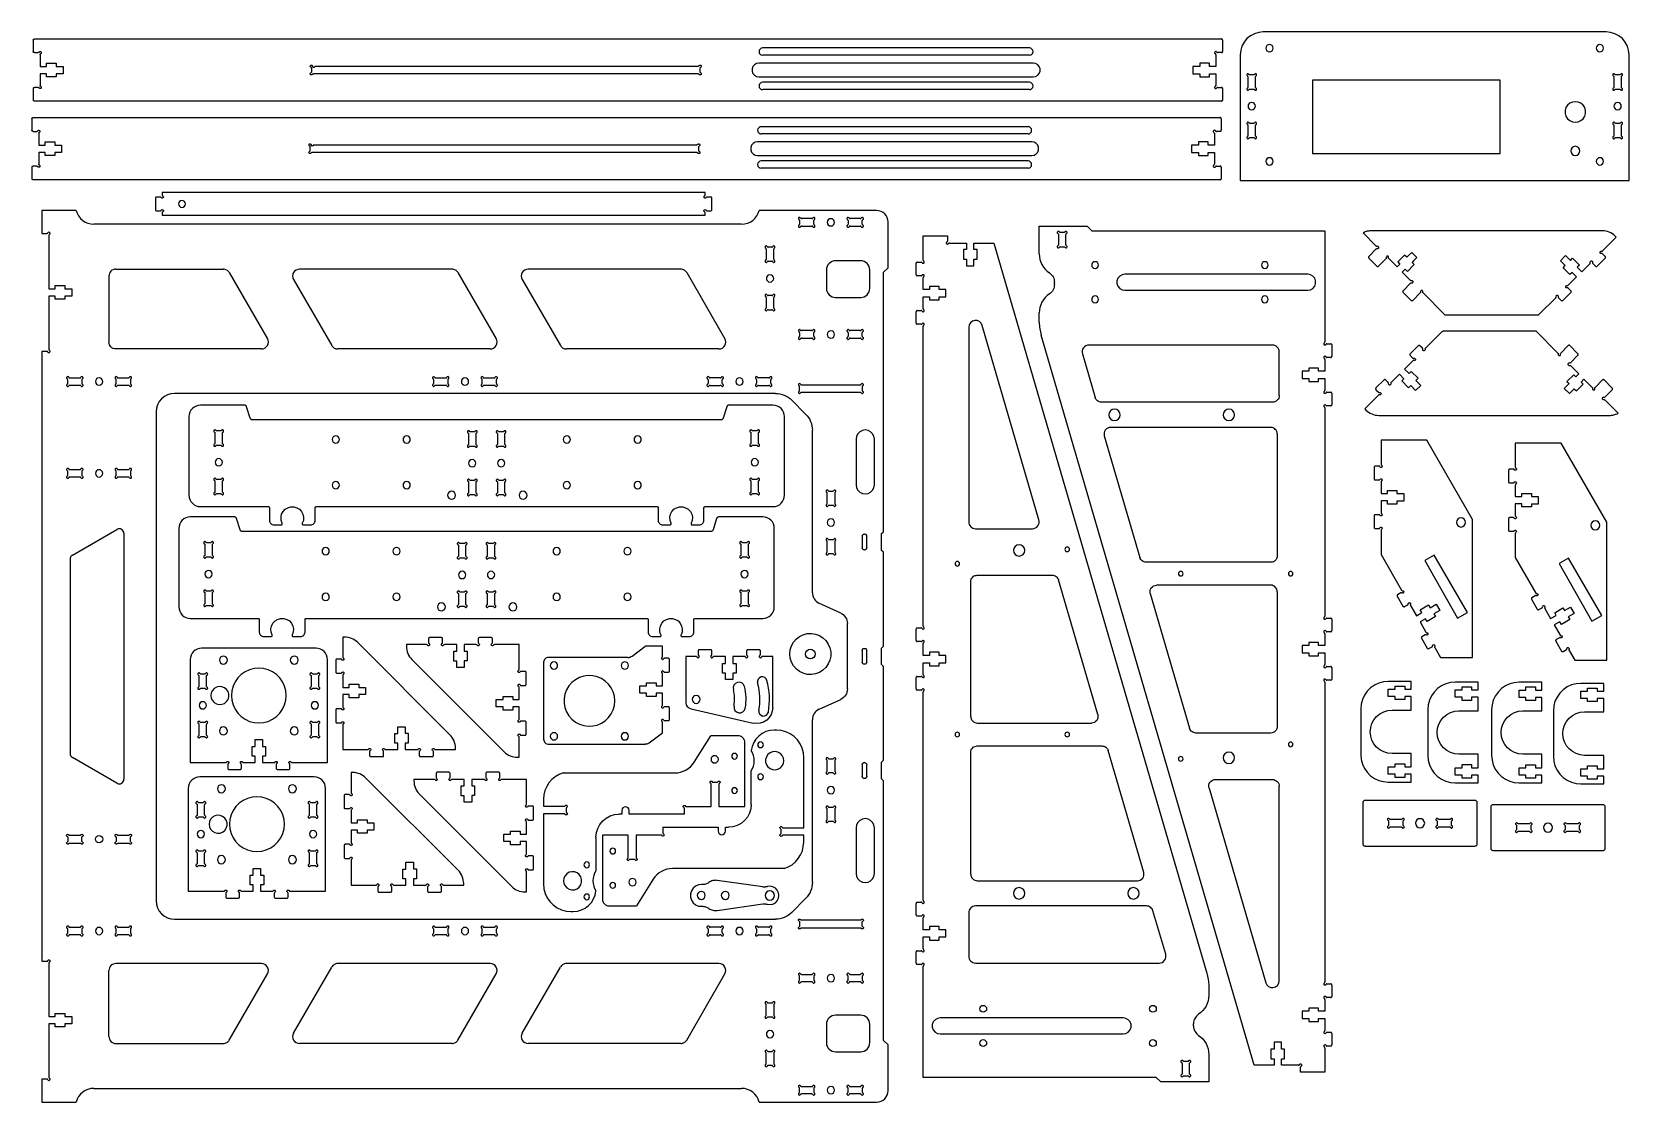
# Model space of a CAD drawing. Header units: inches. Extents: x 205 to 904, y 195 to 663.
import ezdxf

# ---------------------------------------------------------------- set-up
doc = ezdxf.new("R2010")
doc.units = ezdxf.units.IN
doc.header["$MEASUREMENT"] = 0
doc.layers.add('Capa 1', color=7, linetype='Continuous')

msp = doc.modelspace()

# ---------------------------------------------------------------- linework, layer by layer
at = {"layer": 'Capa 1', "color": 7, "lineweight": 25, "true_color": 0xffffff}
for points in [[(743.8, 663.47), (741.86, 663.26), (739.95, 662.69), (738.22, 661.78), (736.71, 660.54), (735.47, 659.02), (734.55, 657.3), (733.99, 655.43), (733.78, 653.45)], [(893.8, 663.47), (743.8, 663.47)], [(903.78, 653.45), (903.61, 655.43), (903.04, 657.3), (902.12, 659.02), (900.85, 660.54), (899.34, 661.78), (897.61, 662.69), (895.74, 663.26), (893.8, 663.47)], [(206.09, 659.91), (206.09, 659.98), (206.13, 660.08), (206.16, 660.19), (206.23, 660.26), (206.3, 660.29), (206.41, 660.36), (206.48, 660.4), (206.59, 660.4)], [(206.09, 659.91), (206.09, 654.9)], [(206.59, 660.4), (725.59, 660.4)], [(525, 656.45), (524.37, 656.31), (523.87, 655.99), (523.52, 655.46), (523.38, 654.86), (523.52, 654.23), (523.87, 653.7), (524.37, 653.38), (525, 653.24)], [(641.6, 656.45), (525, 656.45)], [(641.6, 653.24), (642.2, 653.38), (642.73, 653.7), (643.08, 654.23), (643.18, 654.86), (643.08, 655.46), (642.73, 655.99), (642.2, 656.31), (641.6, 656.45)], [(726.09, 659.91), (726.09, 659.98), (726.05, 660.08), (726.02, 660.19), (725.95, 660.26), (725.88, 660.29), (725.77, 660.36), (725.7, 660.4), (725.59, 660.4)], [(726.09, 659.91), (726.09, 654.9)], [(746.55, 654.72), (747.15, 654.86), (747.68, 655.21), (748.03, 655.71), (748.14, 656.34), (748.03, 656.94), (747.68, 657.47), (747.15, 657.82), (746.55, 657.93), (745.95, 657.82), (745.42, 657.47), (745.07, 656.94), (744.96, 656.34), (745.07, 655.71), (745.42, 655.21), (745.95, 654.86), (746.55, 654.72)], [(891.05, 654.72), (891.65, 654.86), (892.17, 655.21), (892.53, 655.71), (892.63, 656.34), (892.53, 656.94), (892.17, 657.47), (891.65, 657.82), (891.05, 657.93), (890.45, 657.82), (889.92, 657.47), (889.56, 656.94), (889.46, 656.34), (889.56, 655.71), (889.92, 655.21), (890.45, 654.86), (891.05, 654.72)], [(206.59, 654.4), (206.48, 654.4), (206.41, 654.44), (206.3, 654.47), (206.23, 654.54), (206.16, 654.61), (206.13, 654.72), (206.09, 654.79), (206.09, 654.9)], [(206.59, 654.4), (208.21, 654.4)], [(208.67, 654.65), (208.63, 654.58), (208.6, 654.54), (208.53, 654.51), (208.49, 654.47), (208.42, 654.44), (208.35, 654.4), (208.28, 654.4), (208.21, 654.4)], [(208.67, 654.65), (208.81, 654.79), (208.99, 654.9), (209.2, 654.9), (209.37, 654.83), (209.51, 654.68), (209.59, 654.47), (209.59, 654.26), (209.48, 654.09), (209.34, 653.94)], [(209.09, 653.52), (209.09, 653.59), (209.13, 653.66), (209.13, 653.73), (209.16, 653.77), (209.2, 653.84), (209.23, 653.87), (209.3, 653.91), (209.34, 653.94)], [(209.09, 653.52), (209.09, 648.41)], [(211.88, 648.41), (211.88, 649.75)], [(211.88, 649.75), (216.08, 649.75)], [(216.08, 649.75), (216.08, 648.41)], [(523.28, 649.78), (522.25, 649.6), (521.37, 649.08), (520.7, 648.3), (520.35, 647.31), (520.35, 646.29), (520.7, 645.3), (521.37, 644.49), (522.25, 643.96), (523.28, 643.78)], [(643.29, 649.78), (523.28, 649.78)], [(641.6, 653.24), (525, 653.24)], [(643.29, 643.78), (644.31, 643.96), (645.23, 644.49), (645.9, 645.3), (646.25, 646.29), (646.25, 647.31), (645.9, 648.3), (645.23, 649.08), (644.31, 649.6), (643.29, 649.78)], [(716.1, 649.75), (716.1, 648.41)], [(720.3, 649.75), (716.1, 649.75)], [(720.3, 648.41), (720.3, 649.75)], [(723.51, 654.65), (723.41, 654.79), (723.19, 654.9), (723.02, 654.9), (722.81, 654.83), (722.67, 654.68), (722.59, 654.47), (722.59, 654.26), (722.7, 654.09), (722.84, 653.94)], [(723.09, 653.52), (723.09, 653.59), (723.09, 653.66), (723.05, 653.73), (723.02, 653.77), (722.98, 653.84), (722.95, 653.87), (722.91, 653.91), (722.84, 653.94)], [(723.09, 653.52), (723.09, 648.41)], [(723.51, 654.65), (723.55, 654.58), (723.62, 654.54), (723.65, 654.51), (723.72, 654.47), (723.76, 654.44), (723.83, 654.4), (723.9, 654.4), (723.97, 654.4)], [(725.59, 654.4), (723.97, 654.4)], [(725.59, 654.4), (725.7, 654.4), (725.77, 654.44), (725.88, 654.47), (725.95, 654.54), (726.02, 654.61), (726.05, 654.72), (726.09, 654.79), (726.09, 654.9)], [(733.78, 653.45), (733.78, 598.45)], [(903.78, 598.45), (903.78, 653.45)], [(209.09, 648.41), (211.88, 648.41)], [(211.88, 645.2), (209.09, 645.2)], [(209.09, 645.2), (209.09, 640.04)], [(211.88, 643.85), (211.88, 645.2)], [(216.08, 643.85), (211.88, 643.85)], [(216.08, 648.41), (219.11, 648.41)], [(216.08, 645.2), (216.08, 643.85)], [(219.11, 645.2), (216.08, 645.2)], [(219.11, 648.41), (219.11, 645.2)], [(327.41, 648.02), (327.27, 648.16), (327.17, 648.33), (327.17, 648.55), (327.24, 648.72), (327.41, 648.86), (327.59, 648.93), (327.8, 648.93), (327.98, 648.83), (328.12, 648.65), (328.15, 648.44)], [(328.08, 644.88), (327.94, 644.74), (327.77, 644.67), (327.59, 644.67), (327.38, 644.74), (327.24, 644.88), (327.17, 645.05), (327.17, 645.27), (327.27, 645.44), (327.41, 645.58)], [(327.41, 648.02), (327.45, 647.98), (327.52, 647.95), (327.55, 647.88), (327.59, 647.84), (327.62, 647.77), (327.62, 647.7), (327.66, 647.63), (327.66, 647.59)], [(327.66, 646.01), (327.66, 645.94), (327.62, 645.87), (327.62, 645.83), (327.59, 645.76), (327.55, 645.69), (327.52, 645.65), (327.45, 645.62), (327.41, 645.58)], [(327.66, 647.59), (327.66, 646.01)], [(328.08, 644.88), (328.12, 644.95), (328.15, 644.98), (328.22, 645.05), (328.26, 645.09), (328.33, 645.09), (328.4, 645.12), (328.47, 645.12), (328.54, 645.16)], [(329.14, 648.44), (329.11, 648.26), (329, 648.09), (328.86, 647.98), (328.65, 647.95), (328.47, 647.98), (328.3, 648.09), (328.19, 648.26), (328.15, 648.44)], [(496.78, 645.16), (328.54, 645.16)], [(329.14, 648.44), (496.78, 648.44)], [(497.24, 648.69), (497.2, 648.65), (497.13, 648.58), (497.1, 648.55), (497.03, 648.51), (496.99, 648.48), (496.92, 648.48), (496.85, 648.44), (496.78, 648.44)], [(496.78, 645.16), (496.85, 645.12), (496.92, 645.12), (496.99, 645.09), (497.03, 645.09), (497.1, 645.05), (497.13, 644.98), (497.2, 644.95), (497.24, 644.88)], [(497.24, 648.69), (497.35, 648.83), (497.56, 648.93), (497.73, 648.93), (497.95, 648.86), (498.09, 648.72), (498.16, 648.55), (498.16, 648.33), (498.05, 648.16), (497.91, 648.02)], [(497.91, 645.58), (498.05, 645.44), (498.16, 645.27), (498.16, 645.05), (498.09, 644.88), (497.95, 644.74), (497.73, 644.67), (497.56, 644.67), (497.35, 644.74), (497.24, 644.88)], [(497.66, 647.59), (497.66, 647.63), (497.66, 647.7), (497.7, 647.77), (497.73, 647.84), (497.77, 647.88), (497.8, 647.95), (497.84, 647.98), (497.91, 648.02)], [(497.66, 646.01), (497.66, 647.59)], [(497.91, 645.58), (497.84, 645.62), (497.8, 645.65), (497.77, 645.69), (497.73, 645.76), (497.7, 645.83), (497.66, 645.87), (497.66, 645.94), (497.66, 646.01)], [(523.28, 643.78), (643.29, 643.78)], [(713.11, 648.41), (713.11, 645.2)], [(716.1, 648.41), (713.11, 648.41)], [(713.11, 645.2), (716.1, 645.2)], [(716.1, 645.2), (716.1, 643.85)], [(716.1, 643.85), (720.3, 643.85)], [(723.09, 648.41), (720.3, 648.41)], [(720.3, 645.2), (723.09, 645.2)], [(720.3, 643.85), (720.3, 645.2)], [(723.09, 645.2), (723.09, 640.04)], [(737.59, 644.91), (737.45, 645.05), (737.27, 645.16), (737.06, 645.16), (736.88, 645.09), (736.74, 644.95), (736.64, 644.74), (736.67, 644.56), (736.74, 644.35), (736.88, 644.24)], [(736.88, 644.24), (736.95, 644.21), (736.99, 644.14), (737.02, 644.1), (737.09, 644.03), (737.09, 644), (737.13, 643.93), (737.13, 643.85), (737.13, 643.78)], [(737.13, 643.78), (737.13, 639.34)], [(738.01, 644.67), (737.94, 644.67), (737.87, 644.67), (737.83, 644.7), (737.76, 644.74), (737.69, 644.77), (737.66, 644.81), (737.62, 644.84), (737.59, 644.91)], [(739.56, 644.67), (738.01, 644.67)], [(740.02, 644.91), (739.99, 644.84), (739.92, 644.81), (739.88, 644.77), (739.81, 644.74), (739.77, 644.7), (739.7, 644.67), (739.63, 644.67), (739.56, 644.67)], [(740.69, 644.24), (740.83, 644.35), (740.94, 644.56), (740.94, 644.74), (740.87, 644.95), (740.73, 645.09), (740.52, 645.16), (740.34, 645.16), (740.13, 645.05), (740.02, 644.91)], [(740.45, 643.78), (740.45, 643.85), (740.45, 643.93), (740.48, 644), (740.52, 644.03), (740.55, 644.1), (740.59, 644.14), (740.66, 644.21), (740.69, 644.24)], [(740.45, 639.34), (740.45, 643.78)], [(897.57, 644.91), (897.43, 645.05), (897.26, 645.16), (897.04, 645.16), (896.87, 645.09), (896.73, 644.95), (896.66, 644.74), (896.66, 644.56), (896.73, 644.35), (896.9, 644.24)], [(896.9, 644.24), (896.94, 644.21), (897.01, 644.14), (897.04, 644.1), (897.08, 644.03), (897.11, 644), (897.11, 643.93), (897.15, 643.85), (897.15, 643.78)], [(897.15, 643.78), (897.15, 639.34)], [(898, 644.67), (897.96, 644.67), (897.89, 644.67), (897.82, 644.7), (897.75, 644.74), (897.71, 644.77), (897.64, 644.81), (897.61, 644.84), (897.57, 644.91)], [(899.58, 644.67), (898, 644.67)], [(900.01, 644.91), (899.97, 644.84), (899.94, 644.81), (899.87, 644.77), (899.83, 644.74), (899.76, 644.7), (899.72, 644.67), (899.65, 644.67), (899.58, 644.67)], [(900.68, 644.24), (900.85, 644.35), (900.92, 644.56), (900.92, 644.74), (900.85, 644.95), (900.71, 645.09), (900.54, 645.16), (900.32, 645.16), (900.15, 645.05), (900.01, 644.91)], [(900.43, 643.78), (900.47, 643.85), (900.47, 643.93), (900.47, 644), (900.5, 644.03), (900.54, 644.1), (900.61, 644.14), (900.64, 644.21), (900.68, 644.24)], [(900.43, 639.34), (900.43, 643.78)], [(206.09, 638.7), (206.09, 638.77), (206.13, 638.88), (206.16, 638.99), (206.23, 639.06), (206.3, 639.13), (206.41, 639.16), (206.48, 639.2), (206.59, 639.2)], [(206.09, 638.7), (206.09, 633.69)], [(208.21, 639.2), (206.59, 639.2)], [(208.21, 639.2), (208.28, 639.2), (208.35, 639.16), (208.42, 639.16), (208.49, 639.13), (208.53, 639.09), (208.6, 639.06), (208.63, 638.99), (208.67, 638.95)], [(209.34, 639.62), (209.48, 639.48), (209.59, 639.3), (209.59, 639.09), (209.51, 638.92), (209.37, 638.77), (209.2, 638.7), (208.99, 638.7), (208.81, 638.81), (208.67, 638.95)], [(209.34, 639.62), (209.3, 639.66), (209.23, 639.69), (209.2, 639.76), (209.16, 639.8), (209.13, 639.87), (209.13, 639.94), (209.09, 640.01), (209.09, 640.04)], [(525, 641.46), (524.37, 641.31), (523.87, 640.96), (523.52, 640.47), (523.38, 639.83), (523.52, 639.23), (523.87, 638.7), (524.37, 638.35), (525, 638.25)], [(641.6, 641.46), (525, 641.46)], [(641.6, 638.25), (525, 638.25)], [(641.6, 638.25), (642.2, 638.35), (642.73, 638.7), (643.08, 639.23), (643.18, 639.83), (643.08, 640.47), (642.73, 640.96), (642.2, 641.31), (641.6, 641.46)], [(722.84, 639.62), (722.7, 639.48), (722.59, 639.3), (722.59, 639.09), (722.67, 638.92), (722.81, 638.77), (723.02, 638.7), (723.19, 638.7), (723.41, 638.81), (723.51, 638.95)], [(722.84, 639.62), (722.91, 639.66), (722.95, 639.69), (722.98, 639.76), (723.02, 639.8), (723.05, 639.87), (723.09, 639.94), (723.09, 640.01), (723.09, 640.04)], [(723.97, 639.2), (723.9, 639.2), (723.83, 639.16), (723.76, 639.16), (723.72, 639.13), (723.65, 639.09), (723.62, 639.06), (723.55, 638.99), (723.51, 638.95)], [(723.97, 639.2), (725.59, 639.2)], [(726.09, 638.7), (726.09, 638.77), (726.05, 638.88), (726.02, 638.99), (725.95, 639.06), (725.88, 639.13), (725.77, 639.16), (725.7, 639.2), (725.59, 639.2)], [(726.09, 638.7), (726.09, 633.69)], [(736.88, 638.88), (736.74, 638.77), (736.67, 638.56), (736.64, 638.39), (736.74, 638.17), (736.88, 638.03), (737.06, 637.96), (737.27, 637.96), (737.45, 638.07), (737.59, 638.21)], [(737.13, 639.34), (737.13, 639.27), (737.13, 639.2), (737.09, 639.13), (737.09, 639.09), (737.02, 639.02), (736.99, 638.99), (736.95, 638.92), (736.88, 638.88)], [(737.59, 638.21), (737.62, 638.28), (737.66, 638.32), (737.69, 638.35), (737.76, 638.39), (737.83, 638.42), (737.87, 638.46), (737.94, 638.46), (738.01, 638.46)], [(738.01, 638.46), (739.56, 638.46)], [(739.56, 638.46), (739.63, 638.46), (739.7, 638.46), (739.77, 638.42), (739.81, 638.39), (739.88, 638.35), (739.92, 638.32), (739.99, 638.28), (740.02, 638.21)], [(740.02, 638.21), (740.13, 638.07), (740.34, 637.96), (740.52, 637.96), (740.73, 638.03), (740.87, 638.17), (740.94, 638.39), (740.94, 638.56), (740.83, 638.77), (740.69, 638.88)], [(740.69, 638.88), (740.66, 638.92), (740.59, 638.99), (740.55, 639.02), (740.52, 639.09), (740.48, 639.13), (740.45, 639.2), (740.45, 639.27), (740.45, 639.34)], [(765.42, 642.34), (765.42, 610.34)], [(847.41, 642.34), (765.42, 642.34)], [(847.41, 610.34), (847.41, 642.34)], [(896.9, 638.88), (896.73, 638.77), (896.66, 638.56), (896.66, 638.39), (896.73, 638.17), (896.87, 638.03), (897.04, 637.96), (897.26, 637.96), (897.43, 638.07), (897.57, 638.21)], [(897.15, 639.34), (897.15, 639.27), (897.11, 639.2), (897.11, 639.13), (897.08, 639.09), (897.04, 639.02), (897.01, 638.99), (896.94, 638.92), (896.9, 638.88)], [(897.57, 638.21), (897.61, 638.28), (897.64, 638.32), (897.71, 638.35), (897.75, 638.39), (897.82, 638.42), (897.89, 638.46), (897.96, 638.46), (898, 638.46)], [(898, 638.46), (899.58, 638.46)], [(899.58, 638.46), (899.65, 638.46), (899.72, 638.46), (899.76, 638.42), (899.83, 638.39), (899.87, 638.35), (899.94, 638.32), (899.97, 638.28), (900.01, 638.21)], [(900.01, 638.21), (900.15, 638.07), (900.32, 637.96), (900.54, 637.96), (900.71, 638.03), (900.85, 638.17), (900.92, 638.39), (900.92, 638.56), (900.85, 638.77), (900.68, 638.88)], [(900.68, 638.88), (900.64, 638.92), (900.61, 638.99), (900.54, 639.02), (900.5, 639.09), (900.47, 639.13), (900.47, 639.2), (900.47, 639.27), (900.43, 639.34)], [(206.59, 633.2), (206.48, 633.2), (206.41, 633.24), (206.3, 633.27), (206.23, 633.34), (206.16, 633.41), (206.13, 633.52), (206.09, 633.59), (206.09, 633.69)], [(725.59, 633.2), (206.59, 633.2)], [(725.59, 633.2), (725.7, 633.2), (725.77, 633.24), (725.88, 633.27), (725.95, 633.34), (726.02, 633.41), (726.05, 633.52), (726.09, 633.59), (726.09, 633.69)], [(738.79, 629.36), (739.42, 629.5), (739.92, 629.81), (740.27, 630.34), (740.41, 630.98), (740.27, 631.58), (739.92, 632.11), (739.42, 632.42), (738.79, 632.57), (738.19, 632.42), (737.66, 632.11), (737.31, 631.58), (737.2, 630.98), (737.31, 630.34), (737.66, 629.81), (738.19, 629.5), (738.79, 629.36)], [(880.29, 623.96), (881.56, 624.13), (882.72, 624.66), (883.71, 625.51), (884.38, 626.6), (884.73, 627.8), (884.73, 629.11), (884.38, 630.34), (883.71, 631.4), (882.72, 632.25), (881.56, 632.78), (880.29, 632.95), (879.02, 632.78), (877.85, 632.25), (876.9, 631.4), (876.19, 630.34), (875.84, 629.11), (875.84, 627.8), (876.19, 626.6), (876.9, 625.51), (877.85, 624.66), (879.02, 624.13), (880.29, 623.96)], [(898.81, 629.36), (899.41, 629.5), (899.94, 629.81), (900.29, 630.34), (900.39, 630.98), (900.29, 631.58), (899.94, 632.11), (899.41, 632.42), (898.81, 632.57), (898.17, 632.42), (897.68, 632.11), (897.33, 631.58), (897.18, 630.98), (897.33, 630.34), (897.68, 629.81), (898.17, 629.5), (898.81, 629.36)], [(205.49, 625.47), (205.49, 625.58), (205.53, 625.69), (205.56, 625.76), (205.63, 625.83), (205.7, 625.9), (205.81, 625.93), (205.88, 625.97), (205.99, 625.97)], [(205.49, 625.47), (205.49, 620.47)], [(205.99, 625.97), (724.99, 625.97)], [(524.37, 622.02), (523.77, 621.91), (523.24, 621.56), (522.92, 621.03), (522.78, 620.43), (522.92, 619.83), (523.24, 619.3), (523.77, 618.95), (524.37, 618.84)], [(641, 622.02), (524.37, 622.02)], [(641, 618.84), (641.6, 618.95), (642.13, 619.3), (642.48, 619.83), (642.58, 620.43), (642.48, 621.03), (642.13, 621.56), (641.6, 621.91), (641, 622.02)], [(725.49, 625.47), (725.49, 625.58), (725.45, 625.69), (725.42, 625.76), (725.35, 625.83), (725.28, 625.9), (725.17, 625.93), (725.1, 625.97), (724.99, 625.97)], [(725.49, 625.47), (725.49, 620.47)], [(737.59, 623.71), (737.45, 623.85), (737.27, 623.96), (737.06, 623.96), (736.88, 623.89), (736.74, 623.75), (736.64, 623.53), (736.67, 623.36), (736.74, 623.15), (736.88, 623.04)], [(736.88, 623.04), (736.95, 623.01), (736.99, 622.93), (737.02, 622.9), (737.09, 622.83), (737.09, 622.79), (737.13, 622.72), (737.13, 622.65), (737.13, 622.58)], [(737.13, 622.58), (737.13, 618.14)], [(738.01, 623.46), (737.94, 623.46), (737.87, 623.46), (737.83, 623.5), (737.76, 623.53), (737.69, 623.57), (737.66, 623.61), (737.62, 623.64), (737.59, 623.71)], [(739.56, 623.46), (738.01, 623.46)], [(740.02, 623.71), (739.99, 623.64), (739.92, 623.61), (739.88, 623.57), (739.81, 623.53), (739.77, 623.5), (739.7, 623.46), (739.63, 623.46), (739.56, 623.46)], [(740.69, 623.04), (740.83, 623.15), (740.94, 623.36), (740.94, 623.53), (740.87, 623.75), (740.73, 623.89), (740.52, 623.96), (740.34, 623.96), (740.13, 623.85), (740.02, 623.71)], [(740.45, 622.58), (740.45, 622.65), (740.45, 622.72), (740.48, 622.79), (740.52, 622.83), (740.55, 622.9), (740.59, 622.93), (740.66, 623.01), (740.69, 623.04)], [(740.45, 618.14), (740.45, 622.58)], [(897.57, 623.71), (897.43, 623.85), (897.26, 623.96), (897.04, 623.96), (896.87, 623.89), (896.73, 623.75), (896.66, 623.53), (896.66, 623.36), (896.73, 623.15), (896.9, 623.04)], [(896.9, 623.04), (896.94, 623.01), (897.01, 622.93), (897.04, 622.9), (897.08, 622.83), (897.11, 622.79), (897.11, 622.72), (897.15, 622.65), (897.15, 622.58)], [(897.15, 622.58), (897.15, 618.14)], [(898, 623.46), (897.96, 623.46), (897.89, 623.46), (897.82, 623.5), (897.75, 623.53), (897.71, 623.57), (897.64, 623.61), (897.61, 623.64), (897.57, 623.71)], [(899.58, 623.46), (898, 623.46)], [(900.01, 623.71), (899.97, 623.64), (899.94, 623.61), (899.87, 623.57), (899.83, 623.53), (899.76, 623.5), (899.72, 623.46), (899.65, 623.46), (899.58, 623.46)], [(900.68, 623.04), (900.85, 623.15), (900.92, 623.36), (900.92, 623.53), (900.85, 623.75), (900.71, 623.89), (900.54, 623.96), (900.32, 623.96), (900.15, 623.85), (900.01, 623.71)], [(900.43, 622.58), (900.47, 622.65), (900.47, 622.72), (900.47, 622.79), (900.5, 622.83), (900.54, 622.9), (900.61, 622.93), (900.64, 623.01), (900.68, 623.04)], [(900.43, 618.14), (900.43, 622.58)], [(205.99, 619.97), (205.88, 620.01), (205.81, 620.01), (205.7, 620.08), (205.63, 620.11), (205.56, 620.22), (205.53, 620.29), (205.49, 620.4), (205.49, 620.47)], [(205.99, 619.97), (207.61, 619.97)], [(208.07, 620.22), (208.03, 620.18), (207.96, 620.11), (207.93, 620.08), (207.86, 620.04), (207.82, 620.01), (207.75, 620.01), (207.68, 619.97), (207.61, 619.97)], [(208.07, 620.22), (208.17, 620.4), (208.39, 620.47), (208.56, 620.47), (208.77, 620.4), (208.92, 620.25), (208.99, 620.08), (208.99, 619.87), (208.88, 619.69), (208.74, 619.55)], [(208.49, 619.12), (208.49, 619.2), (208.49, 619.23), (208.53, 619.3), (208.56, 619.37), (208.6, 619.41), (208.63, 619.48), (208.67, 619.51), (208.74, 619.55)], [(208.49, 619.12), (208.49, 613.97)], [(211.28, 613.97), (211.28, 615.35)], [(211.28, 615.35), (215.48, 615.35)], [(215.48, 615.35), (215.48, 613.97)], [(326.81, 613.59), (326.64, 613.73), (326.57, 613.94), (326.57, 614.15), (326.64, 614.33), (326.81, 614.47), (326.99, 614.54), (327.2, 614.5), (327.38, 614.4), (327.52, 614.22), (327.55, 614.05)], [(496.61, 614.29), (496.75, 614.43), (496.92, 614.5), (497.13, 614.54), (497.31, 614.43), (497.49, 614.29), (497.56, 614.12), (497.52, 613.9), (497.45, 613.73), (497.31, 613.59)], [(522.68, 615.39), (521.65, 615.21), (520.77, 614.68), (520.1, 613.87), (519.75, 612.92), (519.75, 611.86), (520.1, 610.87), (520.77, 610.09), (521.65, 609.56), (522.68, 609.39)], [(642.69, 615.39), (522.68, 615.39)], [(641, 618.84), (524.37, 618.84)], [(642.69, 609.39), (643.71, 609.56), (644.63, 610.09), (645.3, 610.87), (645.65, 611.86), (645.65, 612.92), (645.3, 613.87), (644.63, 614.68), (643.71, 615.21), (642.69, 615.39)], [(715.47, 615.35), (715.47, 613.97)], [(719.7, 615.35), (715.47, 615.35)], [(719.7, 613.97), (719.7, 615.35)], [(722.91, 620.22), (722.77, 620.4), (722.59, 620.47), (722.38, 620.47), (722.21, 620.4), (722.07, 620.25), (721.99, 620.08), (721.99, 619.87), (722.1, 619.69), (722.24, 619.55)], [(722.49, 619.12), (722.49, 619.2), (722.45, 619.23), (722.45, 619.3), (722.42, 619.37), (722.38, 619.41), (722.35, 619.48), (722.28, 619.51), (722.24, 619.55)], [(722.49, 619.12), (722.49, 613.97)], [(722.91, 620.22), (722.95, 620.18), (722.98, 620.11), (723.05, 620.08), (723.09, 620.04), (723.16, 620.01), (723.23, 620.01), (723.3, 619.97), (723.34, 619.97)], [(724.99, 619.97), (723.34, 619.97)], [(724.99, 619.97), (725.1, 620.01), (725.17, 620.01), (725.28, 620.08), (725.35, 620.11), (725.42, 620.22), (725.45, 620.29), (725.49, 620.4), (725.49, 620.47)], [(736.88, 617.68), (736.74, 617.57), (736.67, 617.36), (736.64, 617.18), (736.74, 616.97), (736.88, 616.83), (737.06, 616.76), (737.27, 616.76), (737.45, 616.87), (737.59, 617.01)], [(737.13, 618.14), (737.13, 618.07), (737.13, 618), (737.09, 617.93), (737.09, 617.89), (737.02, 617.82), (736.99, 617.78), (736.95, 617.71), (736.88, 617.68)], [(737.59, 617.01), (737.62, 617.08), (737.66, 617.11), (737.69, 617.15), (737.76, 617.18), (737.83, 617.22), (737.87, 617.26), (737.94, 617.26), (738.01, 617.26)], [(738.01, 617.26), (739.56, 617.26)], [(739.56, 617.26), (739.63, 617.26), (739.7, 617.26), (739.77, 617.22), (739.81, 617.18), (739.88, 617.15), (739.92, 617.11), (739.99, 617.08), (740.02, 617.01)], [(740.02, 617.01), (740.13, 616.87), (740.34, 616.76), (740.52, 616.76), (740.73, 616.83), (740.87, 616.97), (740.94, 617.18), (740.94, 617.36), (740.83, 617.57), (740.69, 617.68)], [(740.69, 617.68), (740.66, 617.71), (740.59, 617.78), (740.55, 617.82), (740.52, 617.89), (740.48, 617.93), (740.45, 618), (740.45, 618.07), (740.45, 618.14)], [(896.9, 617.68), (896.73, 617.57), (896.66, 617.36), (896.66, 617.18), (896.73, 616.97), (896.87, 616.83), (897.04, 616.76), (897.26, 616.76), (897.43, 616.87), (897.57, 617.01)], [(897.15, 618.14), (897.15, 618.07), (897.11, 618), (897.11, 617.93), (897.08, 617.89), (897.04, 617.82), (897.01, 617.78), (896.94, 617.71), (896.9, 617.68)], [(897.57, 617.01), (897.61, 617.08), (897.64, 617.11), (897.71, 617.15), (897.75, 617.18), (897.82, 617.22), (897.89, 617.26), (897.96, 617.26), (898, 617.26)], [(898, 617.26), (899.58, 617.26)], [(899.58, 617.26), (899.65, 617.26), (899.72, 617.26), (899.76, 617.22), (899.83, 617.18), (899.87, 617.15), (899.94, 617.11), (899.97, 617.08), (900.01, 617.01)], [(900.01, 617.01), (900.15, 616.87), (900.32, 616.76), (900.54, 616.76), (900.71, 616.83), (900.85, 616.97), (900.92, 617.18), (900.92, 617.36), (900.85, 617.57), (900.68, 617.68)], [(900.68, 617.68), (900.64, 617.71), (900.61, 617.78), (900.54, 617.82), (900.5, 617.89), (900.47, 617.93), (900.47, 618), (900.47, 618.07), (900.43, 618.14)], [(208.49, 613.97), (211.28, 613.97)], [(211.28, 610.76), (208.49, 610.76)], [(208.49, 610.76), (208.49, 605.65)], [(211.28, 609.42), (211.28, 610.76)], [(215.48, 609.42), (211.28, 609.42)], [(215.48, 613.97), (218.48, 613.97)], [(218.48, 610.76), (215.48, 610.76)], [(215.48, 610.76), (215.48, 609.42)], [(218.48, 613.97), (218.48, 610.76)], [(327.48, 610.48), (327.34, 610.34), (327.17, 610.23), (326.95, 610.23), (326.78, 610.31), (326.64, 610.45), (326.57, 610.66), (326.57, 610.83), (326.64, 611.05), (326.81, 611.15)], [(326.81, 613.59), (326.85, 613.55), (326.92, 613.52), (326.95, 613.48), (326.99, 613.41), (327.02, 613.34), (327.02, 613.3), (327.06, 613.23), (327.06, 613.16)], [(327.06, 611.61), (327.06, 611.54), (327.02, 611.47), (327.02, 611.4), (326.99, 611.36), (326.95, 611.29), (326.92, 611.26), (326.85, 611.19), (326.81, 611.15)], [(327.06, 613.16), (327.06, 611.61)], [(327.48, 610.48), (327.52, 610.55), (327.55, 610.59), (327.62, 610.62), (327.66, 610.66), (327.73, 610.69), (327.8, 610.73), (327.84, 610.73), (327.91, 610.73)], [(328.54, 614.05), (328.51, 613.83), (328.4, 613.69), (328.22, 613.59), (328.05, 613.55), (327.87, 613.59), (327.7, 613.69), (327.59, 613.83), (327.55, 614.05)], [(496.18, 610.73), (327.91, 610.73)], [(328.54, 614.05), (496.18, 614.05)], [(496.61, 614.29), (496.57, 614.22), (496.53, 614.19), (496.5, 614.15), (496.43, 614.08), (496.39, 614.08), (496.32, 614.05), (496.25, 614.05), (496.18, 614.05)], [(496.18, 610.73), (496.25, 610.73), (496.32, 610.73), (496.39, 610.69), (496.43, 610.66), (496.5, 610.62), (496.53, 610.59), (496.57, 610.55), (496.61, 610.48)], [(497.31, 611.15), (497.45, 611.05), (497.52, 610.83), (497.56, 610.66), (497.49, 610.45), (497.31, 610.31), (497.13, 610.23), (496.92, 610.23), (496.75, 610.34), (496.61, 610.48)], [(497.06, 613.16), (497.06, 613.23), (497.06, 613.3), (497.1, 613.34), (497.13, 613.41), (497.17, 613.48), (497.2, 613.52), (497.24, 613.55), (497.31, 613.59)], [(497.06, 611.61), (497.06, 613.16)], [(497.31, 611.15), (497.24, 611.19), (497.2, 611.26), (497.17, 611.29), (497.13, 611.36), (497.1, 611.4), (497.06, 611.47), (497.06, 611.54), (497.06, 611.61)], [(522.68, 609.39), (642.69, 609.39)], [(712.47, 613.97), (712.47, 610.76)], [(715.47, 613.97), (712.47, 613.97)], [(712.47, 610.76), (715.47, 610.76)], [(715.47, 610.76), (715.47, 609.42)], [(715.47, 609.42), (719.7, 609.42)], [(722.49, 613.97), (719.7, 613.97)], [(719.7, 610.76), (722.49, 610.76)], [(719.7, 609.42), (719.7, 610.76)], [(722.49, 610.76), (722.49, 605.65)], [(746.55, 605.23), (747.15, 605.37), (747.68, 605.72), (748.03, 606.21), (748.14, 606.85), (748.03, 607.45), (747.68, 607.98), (747.15, 608.33), (746.55, 608.44), (745.95, 608.33), (745.42, 607.98), (745.07, 607.45), (744.96, 606.85), (745.07, 606.21), (745.42, 605.72), (745.95, 605.37), (746.55, 605.23)], [(765.42, 610.34), (847.41, 610.34)], [(880.29, 609.42), (881.06, 609.6), (881.7, 610.02), (882.16, 610.66), (882.3, 611.43), (882.16, 612.21), (881.7, 612.85), (881.06, 613.27), (880.29, 613.45), (879.55, 613.27), (878.88, 612.85), (878.45, 612.21), (878.31, 611.43), (878.45, 610.66), (878.88, 610.02), (879.55, 609.6), (880.29, 609.42)], [(891.05, 605.23), (891.65, 605.37), (892.17, 605.72), (892.53, 606.21), (892.63, 606.85), (892.53, 607.45), (892.17, 607.98), (891.65, 608.33), (891.05, 608.44), (890.45, 608.33), (889.92, 607.98), (889.56, 607.45), (889.46, 606.85), (889.56, 606.21), (889.92, 605.72), (890.45, 605.37), (891.05, 605.23)], [(205.49, 604.27), (205.49, 604.38), (205.53, 604.48), (205.56, 604.56), (205.63, 604.63), (205.7, 604.7), (205.81, 604.73), (205.88, 604.77), (205.99, 604.77)], [(205.49, 604.27), (205.49, 599.26)], [(207.61, 604.77), (205.99, 604.77)], [(207.61, 604.77), (207.68, 604.77), (207.75, 604.77), (207.82, 604.73), (207.86, 604.7), (207.93, 604.66), (207.96, 604.63), (208.03, 604.59), (208.07, 604.52)], [(208.74, 605.23), (208.88, 605.08), (208.99, 604.91), (208.99, 604.7), (208.92, 604.52), (208.77, 604.38), (208.56, 604.27), (208.39, 604.31), (208.17, 604.38), (208.07, 604.52)], [(208.74, 605.23), (208.67, 605.26), (208.63, 605.3), (208.6, 605.33), (208.56, 605.4), (208.53, 605.47), (208.49, 605.51), (208.49, 605.58), (208.49, 605.65)], [(524.37, 607.02), (523.77, 606.92), (523.24, 606.57), (522.92, 606.04), (522.78, 605.44), (522.92, 604.8), (523.24, 604.31), (523.77, 603.96), (524.37, 603.81)], [(641, 607.02), (524.37, 607.02)], [(641, 603.81), (524.37, 603.81)], [(641, 603.81), (641.6, 603.96), (642.13, 604.31), (642.48, 604.8), (642.58, 605.44), (642.48, 606.04), (642.13, 606.57), (641.6, 606.92), (641, 607.02)], [(722.24, 605.23), (722.1, 605.08), (721.99, 604.91), (721.99, 604.7), (722.07, 604.52), (722.21, 604.38), (722.38, 604.27), (722.59, 604.31), (722.77, 604.38), (722.91, 604.52)], [(722.24, 605.23), (722.28, 605.26), (722.35, 605.3), (722.38, 605.33), (722.42, 605.4), (722.45, 605.47), (722.45, 605.51), (722.49, 605.58), (722.49, 605.65)], [(723.34, 604.77), (723.3, 604.77), (723.23, 604.77), (723.16, 604.73), (723.09, 604.7), (723.05, 604.66), (722.98, 604.63), (722.95, 604.59), (722.91, 604.52)], [(723.34, 604.77), (724.99, 604.77)], [(725.49, 604.27), (725.49, 604.38), (725.45, 604.48), (725.42, 604.56), (725.35, 604.63), (725.28, 604.7), (725.17, 604.73), (725.1, 604.77), (724.99, 604.77)], [(725.49, 604.27), (725.49, 599.26)], [(205.99, 598.77), (205.88, 598.8), (205.81, 598.8), (205.7, 598.88), (205.63, 598.91), (205.56, 599.02), (205.53, 599.09), (205.49, 599.19), (205.49, 599.26)], [(724.99, 598.77), (205.99, 598.77)], [(724.99, 598.77), (725.1, 598.8), (725.17, 598.8), (725.28, 598.88), (725.35, 598.91), (725.42, 599.02), (725.45, 599.09), (725.49, 599.19), (725.49, 599.26)], [(733.78, 598.45), (903.78, 598.45)], [(259.96, 591.26), (259.86, 591.22), (259.79, 591.22), (259.68, 591.15), (259.61, 591.11), (259.54, 591.01), (259.5, 590.94), (259.47, 590.83), (259.47, 590.73)], [(259.47, 590.73), (259.47, 585.75)], [(261.58, 591.26), (259.96, 591.26)], [(262.04, 591.01), (262.01, 591.04), (261.94, 591.11), (261.9, 591.15), (261.83, 591.18), (261.8, 591.22), (261.73, 591.22), (261.66, 591.26), (261.58, 591.26)], [(262.71, 591.68), (262.85, 591.54), (262.96, 591.36), (262.96, 591.15), (262.89, 590.97), (262.75, 590.83), (262.54, 590.76), (262.36, 590.76), (262.15, 590.83), (262.04, 591.01)], [(499.82, 593.23), (262.47, 593.23)], [(262.47, 593.23), (262.47, 592.1)], [(262.47, 592.1), (262.47, 592.03), (262.47, 592), (262.5, 591.93), (262.54, 591.86), (262.57, 591.82), (262.61, 591.75), (262.64, 591.71), (262.71, 591.68)], [(272.59, 588.26), (272.45, 588.82), (272.13, 589.32), (271.64, 589.63), (271.07, 589.74), (270.51, 589.63), (270.02, 589.32), (269.7, 588.82), (269.59, 588.26), (269.7, 587.66), (270.02, 587.2), (270.51, 586.85), (271.07, 586.74), (271.64, 586.85), (272.13, 587.2), (272.45, 587.66), (272.59, 588.26)], [(500.24, 591.01), (500.1, 590.83), (499.92, 590.76), (499.71, 590.76), (499.53, 590.83), (499.39, 590.97), (499.32, 591.15), (499.32, 591.36), (499.39, 591.54), (499.57, 591.68)], [(499.57, 591.68), (499.6, 591.71), (499.67, 591.75), (499.71, 591.82), (499.74, 591.86), (499.78, 591.93), (499.78, 592), (499.82, 592.03), (499.82, 592.1)], [(499.82, 592.1), (499.82, 593.23)], [(500.66, 591.26), (500.63, 591.26), (500.56, 591.22), (500.49, 591.22), (500.42, 591.18), (500.38, 591.15), (500.31, 591.11), (500.27, 591.04), (500.24, 591.01)], [(502.32, 591.26), (500.66, 591.26)], [(502.81, 590.73), (502.81, 590.83), (502.78, 590.94), (502.71, 591.01), (502.67, 591.11), (502.6, 591.15), (502.5, 591.22), (502.39, 591.22), (502.32, 591.26)], [(502.81, 585.75), (502.81, 590.73)], [(224.83, 585.36), (209.83, 585.36)], [(209.83, 585.36), (209.83, 575.35)], [(224.83, 585.36), (225.25, 584.13), (225.88, 582.97), (226.7, 581.91), (227.68, 581.02), (228.78, 580.32), (229.98, 579.79), (231.28, 579.47), (232.59, 579.37)], [(259.47, 585.75), (259.47, 585.65), (259.5, 585.54), (259.54, 585.47), (259.61, 585.4), (259.68, 585.33), (259.79, 585.29), (259.86, 585.26), (259.96, 585.26)], [(259.96, 585.26), (261.58, 585.26)], [(261.58, 585.26), (261.66, 585.26), (261.73, 585.26), (261.8, 585.29), (261.83, 585.29), (261.9, 585.36), (261.94, 585.4), (262.01, 585.43), (262.04, 585.51)], [(262.04, 585.51), (262.15, 585.65), (262.36, 585.72), (262.54, 585.75), (262.75, 585.65), (262.89, 585.51), (262.96, 585.33), (262.96, 585.12), (262.85, 584.94), (262.71, 584.8)], [(262.71, 584.8), (262.64, 584.76), (262.61, 584.73), (262.57, 584.69), (262.54, 584.62), (262.5, 584.55), (262.47, 584.52), (262.47, 584.45), (262.47, 584.38)], [(262.47, 584.38), (262.47, 583.25)], [(262.47, 583.25), (499.82, 583.25)], [(499.57, 584.8), (499.39, 584.94), (499.32, 585.12), (499.32, 585.33), (499.39, 585.51), (499.53, 585.65), (499.71, 585.75), (499.92, 585.72), (500.1, 585.65), (500.24, 585.51)], [(499.82, 584.38), (499.82, 584.45), (499.78, 584.52), (499.78, 584.55), (499.74, 584.62), (499.71, 584.69), (499.67, 584.73), (499.6, 584.76), (499.57, 584.8)], [(499.82, 583.25), (499.82, 584.38)], [(500.24, 585.51), (500.27, 585.43), (500.31, 585.4), (500.38, 585.36), (500.42, 585.29), (500.49, 585.29), (500.56, 585.26), (500.63, 585.26), (500.66, 585.26)], [(500.66, 585.26), (502.32, 585.26)], [(502.32, 585.26), (502.39, 585.26), (502.5, 585.29), (502.6, 585.33), (502.67, 585.4), (502.71, 585.47), (502.78, 585.54), (502.81, 585.65), (502.81, 585.75)], [(515.73, 579.37), (517.03, 579.47), (518.34, 579.79), (519.54, 580.32), (520.63, 581.02), (521.62, 581.91), (522.43, 582.97), (523.06, 584.13), (523.49, 585.36)], [(574.82, 585.36), (523.49, 585.36)], [(541.55, 582.08), (541.44, 582.22), (541.23, 582.33), (541.06, 582.33), (540.84, 582.26), (540.7, 582.12), (540.63, 581.91), (540.63, 581.73), (540.74, 581.52), (540.88, 581.41)], [(541.13, 580.95), (541.13, 581.02), (541.13, 581.1), (541.09, 581.17), (541.06, 581.2), (541.02, 581.27), (540.98, 581.31), (540.95, 581.34), (540.88, 581.41)], [(541.13, 580.95), (541.13, 579.4)], [(541.55, 582.08), (541.58, 582.01), (541.65, 581.98), (541.69, 581.94), (541.76, 581.91), (541.8, 581.87), (541.87, 581.84), (541.94, 581.84), (542.01, 581.84)], [(546.45, 581.84), (542.01, 581.84)], [(546.45, 581.84), (546.52, 581.84), (546.59, 581.84), (546.66, 581.87), (546.7, 581.91), (546.77, 581.94), (546.81, 581.98), (546.88, 582.01), (546.91, 582.08)], [(547.58, 581.41), (547.72, 581.52), (547.83, 581.73), (547.83, 581.91), (547.76, 582.12), (547.62, 582.26), (547.41, 582.33), (547.23, 582.33), (547.02, 582.22), (546.91, 582.08)], [(547.58, 581.41), (547.51, 581.34), (547.48, 581.31), (547.44, 581.27), (547.41, 581.2), (547.37, 581.17), (547.33, 581.1), (547.33, 581.02), (547.33, 580.95)], [(547.33, 579.4), (547.33, 580.95)], [(556.44, 580.18), (556.3, 580.78), (555.98, 581.31), (555.45, 581.66), (554.81, 581.77), (554.21, 581.66), (553.68, 581.31), (553.37, 580.78), (553.23, 580.18), (553.37, 579.58), (553.68, 579.05), (554.21, 578.7), (554.81, 578.59), (555.45, 578.7), (555.98, 579.05), (556.3, 579.58), (556.44, 580.18)], [(562.75, 582.08), (562.65, 582.22), (562.43, 582.33), (562.26, 582.33), (562.05, 582.26), (561.9, 582.12), (561.83, 581.91), (561.83, 581.73), (561.94, 581.52), (562.08, 581.41)], [(562.33, 580.95), (562.33, 581.02), (562.33, 581.1), (562.29, 581.17), (562.26, 581.2), (562.22, 581.27), (562.19, 581.31), (562.15, 581.34), (562.08, 581.41)], [(562.33, 580.95), (562.33, 579.4)], [(562.75, 582.08), (562.79, 582.01), (562.86, 581.98), (562.89, 581.94), (562.96, 581.91), (563, 581.87), (563.07, 581.84), (563.14, 581.84), (563.21, 581.84)], [(567.65, 581.84), (563.21, 581.84)], [(567.65, 581.84), (567.73, 581.84), (567.8, 581.84), (567.87, 581.87), (567.9, 581.91), (567.97, 581.94), (568.01, 581.98), (568.08, 582.01), (568.11, 582.08)], [(568.78, 581.41), (568.92, 581.52), (569.03, 581.73), (569.03, 581.91), (568.96, 582.12), (568.82, 582.26), (568.61, 582.33), (568.43, 582.33), (568.22, 582.22), (568.11, 582.08)], [(568.78, 581.41), (568.71, 581.34), (568.68, 581.31), (568.64, 581.27), (568.61, 581.2), (568.57, 581.17), (568.54, 581.1), (568.54, 581.02), (568.54, 580.95)], [(568.54, 579.4), (568.54, 580.95)], [(579.83, 580.35), (579.72, 581.34), (579.44, 582.26), (578.98, 583.14), (578.38, 583.88), (577.6, 584.52), (576.76, 584.98), (575.8, 585.26), (574.82, 585.36)], [(579.83, 560.35), (579.83, 580.35)], [(209.83, 575.35), (212.05, 575.35)], [(212.05, 575.35), (212.13, 575.38), (212.2, 575.38), (212.27, 575.38), (212.3, 575.42), (212.37, 575.45), (212.41, 575.52), (212.48, 575.56), (212.51, 575.59)], [(213.18, 574.92), (213.32, 575.06), (213.43, 575.24), (213.43, 575.45), (213.36, 575.63), (213.22, 575.77), (213.01, 575.84), (212.83, 575.84), (212.62, 575.77), (212.51, 575.59)], [(213.18, 574.92), (213.11, 574.89), (213.08, 574.85), (213.04, 574.78), (213.01, 574.75), (212.97, 574.67), (212.94, 574.64), (212.94, 574.57), (212.94, 574.5)], [(212.94, 574.5), (212.94, 551.14)], [(515.73, 579.37), (232.59, 579.37)], [(540.88, 578.98), (540.74, 578.84), (540.63, 578.66), (540.63, 578.45), (540.7, 578.24), (540.84, 578.1), (541.06, 578.03), (541.23, 578.03), (541.44, 578.13), (541.55, 578.27)], [(540.88, 578.98), (540.95, 579.01), (540.98, 579.05), (541.02, 579.08), (541.06, 579.16), (541.09, 579.19), (541.13, 579.26), (541.13, 579.33), (541.13, 579.4)], [(542.01, 578.52), (541.94, 578.52), (541.87, 578.52), (541.8, 578.48), (541.76, 578.45), (541.69, 578.41), (541.65, 578.38), (541.58, 578.34), (541.55, 578.27)], [(542.01, 578.52), (546.45, 578.52)], [(546.91, 578.27), (546.88, 578.34), (546.81, 578.38), (546.77, 578.41), (546.7, 578.45), (546.66, 578.48), (546.59, 578.52), (546.52, 578.52), (546.45, 578.52)], [(546.91, 578.27), (547.02, 578.13), (547.23, 578.03), (547.41, 578.03), (547.62, 578.1), (547.76, 578.24), (547.83, 578.45), (547.83, 578.66), (547.72, 578.84), (547.58, 578.98)], [(547.33, 579.4), (547.33, 579.33), (547.33, 579.26), (547.37, 579.19), (547.41, 579.16), (547.44, 579.08), (547.48, 579.05), (547.51, 579.01), (547.58, 578.98)], [(562.08, 578.98), (561.94, 578.84), (561.83, 578.66), (561.83, 578.45), (561.9, 578.24), (562.05, 578.1), (562.26, 578.03), (562.43, 578.03), (562.65, 578.13), (562.75, 578.27)], [(562.08, 578.98), (562.15, 579.01), (562.19, 579.05), (562.22, 579.08), (562.26, 579.16), (562.29, 579.19), (562.33, 579.26), (562.33, 579.33), (562.33, 579.4)], [(563.21, 578.52), (563.14, 578.52), (563.07, 578.52), (563, 578.48), (562.96, 578.45), (562.89, 578.41), (562.86, 578.38), (562.79, 578.34), (562.75, 578.27)], [(563.21, 578.52), (567.65, 578.52)], [(568.11, 578.27), (568.08, 578.34), (568.01, 578.38), (567.97, 578.41), (567.9, 578.45), (567.87, 578.48), (567.8, 578.52), (567.73, 578.52), (567.65, 578.52)], [(568.11, 578.27), (568.22, 578.13), (568.43, 578.03), (568.61, 578.03), (568.82, 578.1), (568.96, 578.24), (569.03, 578.45), (569.03, 578.66), (568.92, 578.84), (568.78, 578.98)], [(568.54, 579.4), (568.54, 579.33), (568.54, 579.26), (568.57, 579.19), (568.61, 579.16), (568.64, 579.08), (568.68, 579.05), (568.71, 579.01), (568.78, 578.98)], [(595.1, 574.22), (605.75, 574.22)], [(595.1, 563.63), (595.1, 574.22)], [(605.75, 574.22), (605.75, 571.99)], [(645.94, 578.48), (666.82, 578.48)], [(645.94, 566.38), (645.94, 578.48)], [(654.72, 575.98), (654.58, 576.12), (654.4, 576.23), (654.19, 576.23), (654.01, 576.16), (653.87, 575.98), (653.8, 575.8), (653.8, 575.59), (653.87, 575.42), (654.05, 575.27)], [(654.05, 575.27), (654.09, 575.24), (654.12, 575.2), (654.19, 575.17), (654.23, 575.1), (654.26, 575.06), (654.26, 574.99), (654.3, 574.92), (654.3, 574.85)], [(654.3, 574.85), (654.3, 570.41)], [(655.14, 575.73), (655.07, 575.73), (655.04, 575.73), (654.97, 575.77), (654.9, 575.8), (654.86, 575.84), (654.79, 575.87), (654.76, 575.91), (654.72, 575.98)], [(656.73, 575.73), (655.14, 575.73)], [(657.15, 575.98), (657.12, 575.91), (657.08, 575.87), (657.01, 575.84), (656.98, 575.8), (656.91, 575.77), (656.84, 575.73), (656.77, 575.73), (656.73, 575.73)], [(657.82, 575.27), (658, 575.42), (658.07, 575.59), (658.07, 575.8), (658, 575.98), (657.86, 576.16), (657.68, 576.23), (657.47, 576.23), (657.3, 576.12), (657.15, 575.98)], [(657.58, 574.85), (657.58, 574.92), (657.61, 574.99), (657.61, 575.06), (657.65, 575.1), (657.68, 575.17), (657.72, 575.2), (657.79, 575.24), (657.82, 575.27)], [(657.58, 570.41), (657.58, 574.85)], [(666.82, 578.48), (668.83, 576.47)], [(668.83, 576.47), (770.82, 576.47)], [(770.82, 576.47), (770.82, 527.93)], [(791.25, 576.51), (790.79, 576.47), (790.29, 576.44), (789.8, 576.37), (789.31, 576.26), (788.85, 576.12), (788.39, 575.98), (787.93, 575.77), (787.47, 575.56)], [(793.26, 569.77), (787.47, 575.56)], [(892.07, 576.51), (791.25, 576.51)], [(897.75, 574.15), (897.15, 574.67), (896.51, 575.17), (895.84, 575.56), (895.14, 575.87), (894.4, 576.16), (893.62, 576.33), (892.85, 576.47), (892.07, 576.51)], [(892.17, 567.65), (898.21, 573.69)], [(898.21, 573.69), (897.75, 574.15)], [(526.98, 569.6), (526.84, 569.77), (526.66, 569.84), (526.45, 569.84), (526.27, 569.77), (526.13, 569.63), (526.03, 569.45), (526.06, 569.24), (526.13, 569.07), (526.27, 568.92)], [(526.52, 568.5), (526.52, 568.57), (526.52, 568.61), (526.49, 568.68), (526.49, 568.75), (526.42, 568.78), (526.38, 568.85), (526.34, 568.89), (526.27, 568.92)], [(526.52, 568.5), (526.52, 564.02)], [(526.98, 569.6), (527.01, 569.56), (527.05, 569.49), (527.09, 569.45), (527.16, 569.42), (527.23, 569.38), (527.26, 569.38), (527.33, 569.35), (527.4, 569.35)], [(528.95, 569.35), (527.4, 569.35)], [(528.95, 569.35), (529.03, 569.35), (529.1, 569.38), (529.17, 569.38), (529.2, 569.42), (529.27, 569.45), (529.31, 569.49), (529.38, 569.56), (529.41, 569.6)], [(530.08, 568.92), (530.22, 569.07), (530.33, 569.24), (530.33, 569.45), (530.26, 569.63), (530.12, 569.77), (529.91, 569.84), (529.73, 569.84), (529.52, 569.77), (529.41, 569.6)], [(530.08, 568.92), (530.01, 568.89), (529.98, 568.85), (529.94, 568.78), (529.91, 568.75), (529.87, 568.68), (529.84, 568.61), (529.84, 568.57), (529.84, 568.5)], [(529.84, 564.02), (529.84, 568.5)], [(605.51, 571.57), (605.33, 571.43), (605.26, 571.25), (605.26, 571.04), (605.33, 570.87), (605.47, 570.69), (605.65, 570.62), (605.86, 570.65), (606.04, 570.72), (606.18, 570.87)], [(605.51, 571.57), (605.54, 571.61), (605.61, 571.64), (605.65, 571.68), (605.68, 571.75), (605.72, 571.78), (605.72, 571.85), (605.75, 571.92), (605.75, 571.99)], [(606.6, 571.11), (606.53, 571.11), (606.5, 571.11), (606.42, 571.08), (606.35, 571.04), (606.32, 571.01), (606.25, 570.97), (606.21, 570.94), (606.18, 570.87)], [(606.6, 571.11), (614.15, 571.11)], [(612.81, 568.32), (612.81, 564.13)], [(614.15, 568.32), (612.81, 568.32)], [(614.15, 571.11), (614.15, 568.32)], [(617.36, 571.11), (626.11, 571.11)], [(617.36, 568.32), (617.36, 571.11)], [(618.7, 568.32), (617.36, 568.32)], [(618.7, 564.13), (618.7, 568.32)], [(626.11, 571.11), (719.21, 251.78)], [(645.94, 566.38), (646.01, 565.15), (646.22, 563.95), (646.61, 562.79), (647.1, 561.69), (647.74, 560.63), (648.51, 559.68), (649.36, 558.84), (650.35, 558.09)], [(654.05, 569.95), (653.87, 569.81), (653.8, 569.63), (653.8, 569.45), (653.87, 569.24), (654.01, 569.1), (654.19, 569.03), (654.4, 569.03), (654.58, 569.14), (654.72, 569.28)], [(654.3, 570.41), (654.3, 570.34), (654.26, 570.27), (654.26, 570.19), (654.23, 570.12), (654.19, 570.09), (654.12, 570.02), (654.09, 569.98), (654.05, 569.95)], [(654.72, 569.28), (654.76, 569.31), (654.79, 569.38), (654.86, 569.42), (654.9, 569.45), (654.97, 569.49), (655.04, 569.49), (655.07, 569.52), (655.14, 569.52)], [(655.14, 569.52), (656.73, 569.52)], [(656.73, 569.52), (656.77, 569.52), (656.84, 569.49), (656.91, 569.49), (656.98, 569.45), (657.01, 569.42), (657.08, 569.38), (657.12, 569.31), (657.15, 569.28)], [(657.15, 569.28), (657.3, 569.14), (657.47, 569.03), (657.68, 569.03), (657.86, 569.1), (658, 569.24), (658.07, 569.45), (658.07, 569.63), (658, 569.81), (657.82, 569.95)], [(657.82, 569.95), (657.79, 569.98), (657.72, 570.02), (657.68, 570.09), (657.65, 570.12), (657.61, 570.19), (657.61, 570.27), (657.58, 570.34), (657.58, 570.41)], [(793.26, 568.54), (790.01, 565.26)], [(793.75, 569.63), (793.68, 569.63), (793.61, 569.6), (793.57, 569.63), (793.5, 569.63), (793.43, 569.67), (793.36, 569.67), (793.33, 569.7), (793.26, 569.77)], [(793.26, 568.54), (793.33, 568.57), (793.36, 568.61), (793.43, 568.64), (793.5, 568.68), (793.57, 568.68), (793.61, 568.68), (793.68, 568.68), (793.75, 568.68)], [(793.75, 568.68), (793.96, 568.64), (794.14, 568.71), (794.28, 568.85), (794.38, 569.03), (794.38, 569.24), (794.28, 569.42), (794.14, 569.56), (793.96, 569.63), (793.75, 569.63)], [(805.67, 565.86), (802.68, 562.89)], [(806.63, 564.9), (805.67, 565.86)], [(808.74, 567.02), (807.33, 565.61)], [(811, 564.76), (808.74, 567.02)], [(891.72, 566.53), (891.5, 566.53), (891.29, 566.6), (891.15, 566.74), (891.08, 566.91), (891.08, 567.13), (891.15, 567.3), (891.29, 567.44), (891.5, 567.51), (891.72, 567.51)], [(891.72, 567.51), (891.75, 567.51), (891.82, 567.48), (891.89, 567.51), (891.96, 567.51), (892.03, 567.51), (892.07, 567.55), (892.14, 567.58), (892.17, 567.65)], [(892.17, 566.42), (892.14, 566.46), (892.07, 566.49), (892.03, 566.53), (891.96, 566.53), (891.89, 566.56), (891.82, 566.56), (891.75, 566.56), (891.72, 566.53)], [(893.34, 565.26), (892.17, 566.42)], [(242.18, 559.72), (241.58, 559.65), (241.02, 559.47), (240.49, 559.22), (240.03, 558.84), (239.68, 558.38), (239.4, 557.85), (239.22, 557.28), (239.18, 556.72)], [(242.18, 559.72), (289.17, 559.72)], [(291.78, 558.2), (291.54, 558.55), (291.29, 558.84), (291.01, 559.08), (290.65, 559.33), (290.3, 559.47), (289.95, 559.61), (289.56, 559.68), (289.17, 559.72)], [(322.47, 559.72), (321.7, 559.61), (320.96, 559.33), (320.36, 558.84), (319.86, 558.2), (319.58, 557.49), (319.48, 556.72), (319.58, 555.94), (319.86, 555.2)], [(389.18, 559.72), (322.47, 559.72)], [(391.76, 558.2), (391.55, 558.55), (391.3, 558.84), (390.98, 559.08), (390.67, 559.33), (390.31, 559.47), (389.96, 559.61), (389.57, 559.68), (389.18, 559.72)], [(422.45, 559.72), (421.68, 559.61), (420.97, 559.33), (420.33, 558.84), (419.88, 558.2), (419.56, 557.49), (419.45, 556.72), (419.56, 555.94), (419.88, 555.2)], [(489.16, 559.72), (422.45, 559.72)], [(491.77, 558.2), (491.56, 558.55), (491.28, 558.84), (491, 559.08), (490.68, 559.33), (490.33, 559.47), (489.94, 559.61), (489.55, 559.68), (489.16, 559.72)], [(526.27, 563.6), (526.13, 563.46), (526.06, 563.28), (526.03, 563.07), (526.13, 562.89), (526.27, 562.75), (526.45, 562.68), (526.66, 562.68), (526.84, 562.75), (526.98, 562.89)], [(526.27, 563.6), (526.34, 563.63), (526.38, 563.67), (526.42, 563.7), (526.49, 563.77), (526.49, 563.84), (526.52, 563.88), (526.52, 563.95), (526.52, 564.02)], [(527.4, 563.17), (527.33, 563.14), (527.26, 563.14), (527.23, 563.1), (527.16, 563.1), (527.09, 563.07), (527.05, 563), (527.01, 562.96), (526.98, 562.89)], [(527.4, 563.17), (528.95, 563.17)], [(529.41, 562.89), (529.38, 562.96), (529.31, 563), (529.27, 563.07), (529.2, 563.1), (529.17, 563.1), (529.1, 563.14), (529.03, 563.14), (528.95, 563.17)], [(529.41, 562.89), (529.52, 562.75), (529.73, 562.68), (529.91, 562.68), (530.12, 562.75), (530.26, 562.89), (530.33, 563.07), (530.33, 563.28), (530.22, 563.46), (530.08, 563.6)], [(529.84, 564.02), (529.84, 563.95), (529.84, 563.88), (529.87, 563.84), (529.91, 563.77), (529.94, 563.7), (529.98, 563.67), (530.01, 563.63), (530.08, 563.6)], [(556.82, 563.35), (556.05, 563.28), (555.31, 563.07), (554.6, 562.68), (554, 562.19), (553.51, 561.59), (553.12, 560.88), (552.91, 560.14), (552.84, 559.36)], [(552.84, 559.36), (552.84, 551.36)], [(567.83, 563.35), (556.82, 563.35)], [(571.82, 559.36), (571.75, 560.14), (571.54, 560.88), (571.15, 561.59), (570.65, 562.19), (570.05, 562.68), (569.35, 563.07), (568.61, 563.28), (567.83, 563.35)], [(571.82, 551.36), (571.82, 559.36)], [(577.81, 558.34), (579.83, 560.35)], [(592.6, 562.79), (592.49, 562.75), (592.42, 562.72), (592.31, 562.68), (592.24, 562.61), (592.17, 562.54), (592.14, 562.47), (592.1, 562.36), (592.1, 562.26)], [(592.1, 557.28), (592.1, 562.26)], [(592.6, 562.79), (594.22, 562.79)], [(594.68, 562.5), (594.64, 562.57), (594.57, 562.61), (594.54, 562.68), (594.47, 562.72), (594.43, 562.72), (594.36, 562.75), (594.29, 562.75), (594.22, 562.79)], [(594.68, 562.5), (594.78, 562.36), (594.99, 562.29), (595.17, 562.29), (595.38, 562.36), (595.52, 562.5), (595.59, 562.68), (595.59, 562.89), (595.49, 563.07), (595.35, 563.21)], [(595.1, 563.63), (595.1, 563.56), (595.1, 563.49), (595.14, 563.46), (595.17, 563.39), (595.21, 563.32), (595.24, 563.28), (595.28, 563.25), (595.35, 563.21)], [(612.81, 564.13), (614.15, 564.13)], [(614.15, 564.13), (614.15, 561.13)], [(614.15, 561.13), (617.36, 561.13)], [(617.36, 564.13), (618.7, 564.13)], [(617.36, 561.13), (617.36, 564.13)], [(670.35, 559.96), (670.91, 560.07), (671.41, 560.42), (671.72, 560.92), (671.83, 561.48), (671.72, 562.05), (671.41, 562.54), (670.91, 562.86), (670.35, 562.96), (669.75, 562.86), (669.29, 562.54), (668.94, 562.05), (668.83, 561.48), (668.94, 560.92), (669.29, 560.42), (669.75, 560.07), (670.35, 559.96)], [(744.54, 559.96), (745.1, 560.07), (745.6, 560.42), (745.91, 560.92), (746.02, 561.48), (745.91, 562.05), (745.6, 562.54), (745.1, 562.86), (744.54, 562.96), (743.97, 562.86), (743.48, 562.54), (743.16, 562.05), (743.02, 561.48), (743.16, 560.92), (743.48, 560.42), (743.97, 560.07), (744.54, 559.96)], [(790.01, 565.26), (789.94, 565.19), (789.87, 565.08), (789.87, 565.01), (789.83, 564.9), (789.87, 564.8), (789.87, 564.73), (789.94, 564.62), (790.01, 564.55)], [(790.01, 564.55), (793.54, 561.02)], [(793.54, 561.02), (793.61, 560.95), (793.68, 560.92), (793.79, 560.88), (793.89, 560.88), (794, 560.88), (794.07, 560.92), (794.17, 560.95), (794.24, 561.02)], [(794.24, 561.02), (797.52, 564.3)], [(797.63, 564.76), (797.67, 564.73), (797.67, 564.66), (797.67, 564.59), (797.63, 564.52), (797.63, 564.44), (797.6, 564.41), (797.56, 564.34), (797.52, 564.3)], [(798.62, 564.76), (798.62, 564.97), (798.55, 565.15), (798.41, 565.33), (798.23, 565.4), (798.02, 565.4), (797.84, 565.33), (797.7, 565.15), (797.63, 564.97), (797.63, 564.76)], [(798.72, 564.3), (798.69, 564.34), (798.65, 564.41), (798.62, 564.44), (798.62, 564.52), (798.58, 564.59), (798.58, 564.66), (798.58, 564.69), (798.62, 564.76)], [(802.36, 560.67), (798.72, 564.3)], [(803.63, 561.94), (802.36, 560.67)], [(802.68, 562.89), (803.63, 561.94)], [(804.62, 558.41), (805.89, 559.68)], [(805.89, 559.68), (806.87, 558.73)], [(806.63, 564.9), (807.33, 565.61)], [(809.84, 561.69), (806.87, 558.73)], [(809.59, 563.35), (808.88, 562.65)], [(809.84, 561.69), (808.88, 562.65)], [(809.59, 563.35), (811, 564.76)], [(873.76, 563.35), (876.02, 565.61)], [(875.88, 561.23), (873.76, 563.35)], [(874.92, 560.28), (875.88, 561.23)], [(877.89, 557.32), (874.92, 560.28)], [(876.02, 565.61), (878.13, 563.49)], [(878.13, 563.49), (879.09, 564.44)], [(879.09, 564.44), (882.05, 561.48)], [(882.05, 561.48), (881.1, 560.53)], [(881.1, 560.53), (883.07, 558.55)], [(883.07, 558.55), (886.71, 562.19)], [(886.71, 562.19), (886.74, 562.22), (886.78, 562.29), (886.81, 562.33), (886.85, 562.4), (886.85, 562.47), (886.85, 562.54), (886.85, 562.57), (886.85, 562.65)], [(886.85, 562.65), (886.85, 562.86), (886.88, 563.03), (887.02, 563.21), (887.24, 563.28), (887.41, 563.28), (887.62, 563.21), (887.77, 563.03), (887.84, 562.86), (887.8, 562.65)], [(887.8, 562.65), (887.8, 562.57), (887.8, 562.54), (887.8, 562.47), (887.8, 562.4), (887.84, 562.33), (887.87, 562.29), (887.91, 562.22), (887.94, 562.19)], [(887.94, 562.19), (889.11, 561.02)], [(889.11, 561.02), (889.18, 560.95), (889.25, 560.92), (889.35, 560.88), (889.46, 560.88), (889.53, 560.88), (889.63, 560.92), (889.74, 560.95), (889.81, 561.02)], [(889.81, 561.02), (893.34, 564.55)], [(893.34, 564.55), (893.41, 564.62), (893.44, 564.73), (893.48, 564.8), (893.48, 564.9), (893.48, 565.01), (893.44, 565.08), (893.41, 565.19), (893.34, 565.26)], [(215.72, 551.14), (215.72, 552.49)], [(215.72, 552.49), (219.92, 552.49)], [(219.92, 552.49), (219.92, 551.14)], [(239.18, 556.72), (239.18, 527.79)], [(291.78, 558.2), (308.47, 529.27)], [(319.86, 555.2), (336.59, 526.27)], [(391.76, 558.2), (408.48, 529.27)], [(419.88, 555.2), (436.56, 526.27)], [(491.77, 558.2), (508.46, 529.27)], [(529.8, 555.66), (529.66, 556.26), (529.31, 556.79), (528.81, 557.14), (528.18, 557.25), (527.58, 557.14), (527.05, 556.79), (526.7, 556.26), (526.59, 555.66), (526.7, 555.06), (527.05, 554.53), (527.58, 554.18), (528.18, 554.07), (528.81, 554.18), (529.31, 554.53), (529.66, 555.06), (529.8, 555.66)], [(577.81, 444.85), (577.81, 558.34)], [(592.1, 557.28), (592.1, 557.18), (592.14, 557.07), (592.17, 557), (592.24, 556.93), (592.31, 556.86), (592.42, 556.82), (592.49, 556.79), (592.6, 556.75)], [(594.22, 556.75), (592.6, 556.75)], [(594.22, 556.75), (594.29, 556.79), (594.36, 556.79), (594.43, 556.82), (594.47, 556.82), (594.54, 556.86), (594.57, 556.93), (594.64, 556.97), (594.68, 557.04)], [(595.35, 556.33), (595.49, 556.47), (595.59, 556.65), (595.59, 556.86), (595.52, 557.04), (595.38, 557.18), (595.17, 557.25), (594.99, 557.25), (594.78, 557.18), (594.68, 557.04)], [(595.35, 556.33), (595.28, 556.3), (595.24, 556.26), (595.21, 556.22), (595.17, 556.15), (595.14, 556.08), (595.1, 556.05), (595.1, 555.98), (595.1, 555.91)], [(595.1, 550.76), (595.1, 555.91)], [(597.89, 552.13), (597.89, 550.76)], [(602.09, 552.13), (597.89, 552.13)], [(602.09, 550.76), (602.09, 552.13)], [(650.35, 558.09), (650.84, 557.71), (651.26, 557.28), (651.65, 556.82), (651.97, 556.3), (652.22, 555.73), (652.39, 555.17), (652.5, 554.57), (652.53, 553.93)], [(652.53, 553.01), (652.5, 552.38), (652.39, 551.78), (652.22, 551.22), (651.97, 550.65), (651.65, 550.12), (651.26, 549.66), (650.84, 549.24), (650.35, 548.85)], [(652.53, 553.01), (652.53, 553.93)], [(683.33, 557.46), (682.13, 557.25), (681.07, 556.65), (680.3, 555.73), (679.87, 554.57), (679.87, 553.37), (680.3, 552.24), (681.07, 551.29), (682.13, 550.69), (683.33, 550.47)], [(763.34, 557.46), (683.33, 557.46)], [(763.34, 550.47), (764.54, 550.69), (765.56, 551.29), (766.37, 552.24), (766.76, 553.37), (766.76, 554.57), (766.37, 555.73), (765.56, 556.65), (764.54, 557.25), (763.34, 557.46)], [(808.25, 554.78), (804.62, 558.41)], [(808.25, 553.54), (804.97, 550.26)], [(808.74, 554.64), (808.67, 554.64), (808.6, 554.6), (808.53, 554.64), (808.5, 554.64), (808.43, 554.64), (808.36, 554.67), (808.32, 554.71), (808.25, 554.78)], [(808.25, 553.54), (808.32, 553.58), (808.36, 553.61), (808.43, 553.65), (808.5, 553.68), (808.53, 553.68), (808.6, 553.68), (808.67, 553.68), (808.74, 553.68)], [(808.74, 553.68), (808.95, 553.65), (809.13, 553.72), (809.27, 553.86), (809.38, 554.04), (809.38, 554.25), (809.27, 554.43), (809.13, 554.57), (808.95, 554.64), (808.74, 554.64)], [(876.69, 551.57), (876.51, 551.53), (876.3, 551.6), (876.16, 551.74), (876.09, 551.96), (876.09, 552.13), (876.16, 552.34), (876.3, 552.45), (876.51, 552.52), (876.69, 552.52)], [(876.69, 552.52), (876.76, 552.52), (876.83, 552.52), (876.9, 552.52), (876.97, 552.52), (877.04, 552.56), (877.08, 552.56), (877.15, 552.63), (877.18, 552.66)], [(877.18, 552.66), (880.82, 556.3)], [(878.84, 558.27), (877.89, 557.32)], [(880.82, 556.3), (878.84, 558.27)], [(212.94, 551.14), (215.72, 551.14)], [(215.72, 547.93), (212.94, 547.93)], [(212.94, 547.93), (212.94, 524.58)], [(215.72, 546.59), (215.72, 547.93)], [(219.92, 546.59), (215.72, 546.59)], [(219.92, 551.14), (222.92, 551.14)], [(222.92, 547.93), (219.92, 547.93)], [(219.92, 547.93), (219.92, 546.59)], [(222.92, 551.14), (222.92, 547.93)], [(526.98, 548.39), (526.84, 548.57), (526.66, 548.64), (526.45, 548.64), (526.27, 548.57), (526.13, 548.43), (526.03, 548.25), (526.06, 548.04), (526.13, 547.86), (526.27, 547.72)], [(526.52, 547.3), (526.52, 547.37), (526.52, 547.41), (526.49, 547.48), (526.49, 547.55), (526.42, 547.58), (526.38, 547.65), (526.34, 547.69), (526.27, 547.72)], [(526.52, 547.3), (526.52, 542.82)], [(526.98, 548.39), (527.01, 548.36), (527.05, 548.32), (527.09, 548.25), (527.16, 548.22), (527.23, 548.18), (527.26, 548.18), (527.33, 548.15), (527.4, 548.15)], [(528.95, 548.15), (527.4, 548.15)], [(528.95, 548.15), (529.03, 548.15), (529.1, 548.18), (529.17, 548.18), (529.2, 548.22), (529.27, 548.25), (529.31, 548.32), (529.38, 548.36), (529.41, 548.39)], [(530.08, 547.72), (530.22, 547.86), (530.33, 548.04), (530.33, 548.25), (530.26, 548.43), (530.12, 548.57), (529.91, 548.64), (529.73, 548.64), (529.52, 548.57), (529.41, 548.39)], [(530.08, 547.72), (530.01, 547.69), (529.98, 547.65), (529.94, 547.58), (529.91, 547.55), (529.87, 547.48), (529.84, 547.41), (529.84, 547.37), (529.84, 547.3)], [(529.84, 542.82), (529.84, 547.3)], [(552.84, 551.36), (552.91, 550.58), (553.12, 549.84), (553.51, 549.13), (554, 548.53), (554.6, 548.04), (555.31, 547.65), (556.05, 547.44), (556.82, 547.37)], [(556.82, 547.37), (567.83, 547.37)], [(567.83, 547.37), (568.61, 547.44), (569.35, 547.65), (570.05, 548.04), (570.65, 548.53), (571.15, 549.13), (571.54, 549.84), (571.75, 550.58), (571.82, 551.36)], [(597.89, 550.76), (595.1, 550.76)], [(595.1, 547.58), (597.89, 547.58)], [(595.1, 542.43), (595.1, 547.58)], [(597.89, 547.58), (597.89, 546.21)], [(597.89, 546.21), (602.09, 546.21)], [(605.08, 550.76), (602.09, 550.76)], [(602.09, 547.58), (605.08, 547.58)], [(602.09, 546.21), (602.09, 547.58)], [(605.08, 547.58), (605.08, 550.76)], [(650.35, 548.85), (649.36, 548.11), (648.51, 547.26), (647.74, 546.31), (647.1, 545.25), (646.61, 544.16), (646.22, 543), (646.01, 541.8), (645.94, 540.56)], [(670.35, 544.97), (670.91, 545.08), (671.41, 545.43), (671.72, 545.89), (671.83, 546.49), (671.72, 547.05), (671.41, 547.55), (670.91, 547.86), (670.35, 547.97), (669.75, 547.86), (669.29, 547.55), (668.94, 547.05), (668.83, 546.49), (668.94, 545.89), (669.29, 545.43), (669.75, 545.08), (670.35, 544.97)], [(683.33, 550.47), (763.34, 550.47)], [(744.54, 544.97), (745.1, 545.08), (745.6, 545.43), (745.91, 545.89), (746.02, 546.49), (745.91, 547.05), (745.6, 547.55), (745.1, 547.86), (744.54, 547.97), (743.97, 547.86), (743.48, 547.55), (743.16, 547.05), (743.02, 546.49), (743.16, 545.89), (743.48, 545.43), (743.97, 545.08), (744.54, 544.97)], [(804.97, 550.26), (804.93, 550.19), (804.86, 550.09), (804.83, 550.02), (804.83, 549.91), (804.83, 549.8), (804.86, 549.73), (804.93, 549.63), (804.97, 549.56)], [(804.97, 549.56), (808.53, 546.03)], [(808.53, 546.03), (808.6, 545.96), (808.67, 545.92), (808.78, 545.89), (808.88, 545.89), (808.95, 545.89), (809.06, 545.92), (809.13, 545.96), (809.24, 546.03)], [(809.24, 546.03), (812.48, 549.31)], [(812.62, 549.77), (812.66, 549.7), (812.66, 549.66), (812.66, 549.59), (812.62, 549.52), (812.62, 549.45), (812.59, 549.38), (812.55, 549.35), (812.48, 549.31)], [(813.61, 549.77), (813.61, 549.98), (813.54, 550.16), (813.4, 550.33), (813.22, 550.4), (813.01, 550.4), (812.84, 550.33), (812.69, 550.16), (812.62, 549.98), (812.62, 549.77)], [(813.72, 549.31), (813.68, 549.35), (813.65, 549.38), (813.61, 549.45), (813.61, 549.52), (813.58, 549.59), (813.58, 549.66), (813.58, 549.7), (813.61, 549.77)], [(823.28, 539.71), (813.72, 549.31)], [(864.55, 540.03), (871.71, 547.19)], [(871.71, 547.19), (871.75, 547.23), (871.78, 547.3), (871.82, 547.33), (871.86, 547.41), (871.86, 547.48), (871.86, 547.55), (871.86, 547.62), (871.86, 547.69)], [(871.86, 547.69), (871.82, 547.86), (871.89, 548.08), (872.03, 548.22), (872.24, 548.29), (872.42, 548.29), (872.63, 548.22), (872.77, 548.08), (872.81, 547.86), (872.81, 547.65)], [(872.81, 547.65), (872.81, 547.62), (872.81, 547.55), (872.81, 547.48), (872.81, 547.41), (872.84, 547.33), (872.88, 547.3), (872.91, 547.23), (872.95, 547.19)], [(872.95, 547.19), (874.11, 546.03)], [(874.11, 546.03), (874.18, 545.96), (874.25, 545.92), (874.36, 545.89), (874.47, 545.89), (874.54, 545.89), (874.64, 545.92), (874.71, 545.96), (874.82, 546.03)], [(874.82, 546.03), (878.35, 549.56)], [(877.18, 551.43), (877.15, 551.46), (877.08, 551.5), (877.04, 551.53), (876.97, 551.57), (876.9, 551.57), (876.83, 551.57), (876.76, 551.57), (876.69, 551.57)], [(878.35, 550.26), (877.18, 551.43)], [(878.35, 549.56), (878.42, 549.63), (878.45, 549.73), (878.49, 549.8), (878.49, 549.91), (878.49, 550.02), (878.45, 550.12), (878.42, 550.19), (878.35, 550.26)], [(526.27, 542.4), (526.13, 542.25), (526.06, 542.08), (526.03, 541.87), (526.13, 541.69), (526.27, 541.55), (526.45, 541.48), (526.66, 541.48), (526.84, 541.55), (526.98, 541.73)], [(526.27, 542.4), (526.34, 542.43), (526.38, 542.47), (526.42, 542.54), (526.49, 542.57), (526.49, 542.64), (526.52, 542.68), (526.52, 542.75), (526.52, 542.82)], [(527.4, 541.97), (527.33, 541.94), (527.26, 541.94), (527.23, 541.94), (527.16, 541.9), (527.09, 541.87), (527.05, 541.8), (527.01, 541.76), (526.98, 541.73)], [(527.4, 541.97), (528.95, 541.97)], [(529.41, 541.73), (529.38, 541.76), (529.31, 541.8), (529.27, 541.87), (529.2, 541.9), (529.17, 541.94), (529.1, 541.94), (529.03, 541.94), (528.95, 541.97)], [(529.41, 541.73), (529.52, 541.55), (529.73, 541.48), (529.91, 541.48), (530.12, 541.55), (530.26, 541.69), (530.33, 541.87), (530.33, 542.08), (530.22, 542.25), (530.08, 542.4)], [(529.84, 542.82), (529.84, 542.75), (529.84, 542.68), (529.87, 542.64), (529.91, 542.57), (529.94, 542.54), (529.98, 542.47), (530.01, 542.43), (530.08, 542.4)], [(592.6, 541.58), (592.49, 541.55), (592.42, 541.55), (592.31, 541.48), (592.24, 541.41), (592.17, 541.34), (592.14, 541.27), (592.1, 541.16), (592.1, 541.06)], [(592.1, 536.08), (592.1, 541.06)], [(592.6, 541.58), (594.22, 541.58)], [(594.68, 541.34), (594.64, 541.37), (594.57, 541.41), (594.54, 541.48), (594.47, 541.51), (594.43, 541.55), (594.36, 541.55), (594.29, 541.55), (594.22, 541.58)], [(594.68, 541.34), (594.78, 541.16), (594.99, 541.09), (595.17, 541.09), (595.38, 541.16), (595.52, 541.3), (595.59, 541.48), (595.59, 541.69), (595.49, 541.87), (595.35, 542.01)], [(595.1, 542.43), (595.1, 542.36), (595.1, 542.29), (595.14, 542.25), (595.17, 542.18), (595.21, 542.15), (595.24, 542.08), (595.28, 542.04), (595.35, 542.01)], [(645.94, 536.47), (645.94, 540.56)], [(823.28, 539.71), (863.88, 539.71)], [(863.88, 539.71), (863.95, 539.75), (864.06, 539.75), (864.13, 539.79), (864.23, 539.82), (864.31, 539.86), (864.41, 539.89), (864.48, 539.96), (864.55, 540.03)], [(541.55, 533.05), (541.44, 533.19), (541.23, 533.26), (541.06, 533.29), (540.84, 533.22), (540.7, 533.05), (540.63, 532.87), (540.63, 532.66), (540.74, 532.48), (540.88, 532.34)], [(541.13, 531.92), (541.13, 531.99), (541.13, 532.06), (541.09, 532.13), (541.06, 532.17), (541.02, 532.24), (540.98, 532.27), (540.95, 532.31), (540.88, 532.34)], [(541.13, 531.92), (541.13, 530.37)], [(541.55, 533.05), (541.58, 532.98), (541.65, 532.94), (541.69, 532.91), (541.76, 532.87), (541.8, 532.84), (541.87, 532.8), (541.94, 532.8), (542.01, 532.8)], [(546.45, 532.8), (542.01, 532.8)], [(546.45, 532.8), (546.52, 532.8), (546.59, 532.8), (546.66, 532.84), (546.7, 532.87), (546.77, 532.91), (546.81, 532.94), (546.88, 532.98), (546.91, 533.05)], [(547.58, 532.34), (547.72, 532.48), (547.83, 532.66), (547.83, 532.87), (547.76, 533.05), (547.62, 533.22), (547.41, 533.29), (547.23, 533.26), (547.02, 533.19), (546.91, 533.05)], [(547.58, 532.34), (547.51, 532.31), (547.48, 532.27), (547.44, 532.24), (547.41, 532.17), (547.37, 532.13), (547.33, 532.06), (547.33, 531.99), (547.33, 531.92)], [(547.33, 530.37), (547.33, 531.92)], [(556.44, 531.14), (556.3, 531.74), (555.98, 532.27), (555.45, 532.62), (554.81, 532.73), (554.21, 532.62), (553.68, 532.27), (553.37, 531.74), (553.23, 531.14), (553.37, 530.54), (553.68, 530.01), (554.21, 529.66), (554.81, 529.55), (555.45, 529.66), (555.98, 530.01), (556.3, 530.54), (556.44, 531.14)], [(562.75, 533.05), (562.65, 533.19), (562.43, 533.26), (562.26, 533.29), (562.05, 533.22), (561.9, 533.05), (561.83, 532.87), (561.83, 532.66), (561.94, 532.48), (562.08, 532.34)], [(562.33, 531.92), (562.33, 531.99), (562.33, 532.06), (562.29, 532.13), (562.26, 532.17), (562.22, 532.24), (562.19, 532.27), (562.15, 532.31), (562.08, 532.34)], [(562.33, 531.92), (562.33, 530.37)], [(562.75, 533.05), (562.79, 532.98), (562.86, 532.94), (562.89, 532.91), (562.96, 532.87), (563, 532.84), (563.07, 532.8), (563.14, 532.8), (563.21, 532.8)], [(567.65, 532.8), (563.21, 532.8)], [(567.65, 532.8), (567.73, 532.8), (567.8, 532.8), (567.87, 532.84), (567.9, 532.87), (567.97, 532.91), (568.01, 532.94), (568.08, 532.98), (568.11, 533.05)], [(568.78, 532.34), (568.92, 532.48), (569.03, 532.66), (569.03, 532.87), (568.96, 533.05), (568.82, 533.22), (568.61, 533.29), (568.43, 533.26), (568.22, 533.19), (568.11, 533.05)], [(568.78, 532.34), (568.71, 532.31), (568.68, 532.27), (568.64, 532.24), (568.61, 532.17), (568.57, 532.13), (568.54, 532.06), (568.54, 531.99), (568.54, 531.92)], [(568.54, 530.37), (568.54, 531.92)], [(592.1, 536.08), (592.1, 535.98), (592.14, 535.87), (592.17, 535.8), (592.24, 535.73), (592.31, 535.66), (592.42, 535.62), (592.49, 535.59), (592.6, 535.59)], [(594.22, 535.59), (592.6, 535.59)], [(594.22, 535.59), (594.29, 535.59), (594.36, 535.59), (594.43, 535.62), (594.47, 535.62), (594.54, 535.66), (594.57, 535.73), (594.64, 535.76), (594.68, 535.83)], [(595.35, 535.13), (595.49, 535.27), (595.59, 535.45), (595.59, 535.66), (595.52, 535.83), (595.38, 535.98), (595.17, 536.05), (594.99, 536.05), (594.78, 535.98), (594.68, 535.83)], [(595.35, 535.13), (595.28, 535.09), (595.24, 535.06), (595.21, 535.02), (595.17, 534.95), (595.14, 534.88), (595.1, 534.85), (595.1, 534.78), (595.1, 534.71)], [(595.1, 403.65), (595.1, 534.71)], [(620.96, 535.09), (620.5, 536.05), (619.72, 536.75), (618.74, 537.17), (617.68, 537.21), (616.66, 536.89), (615.84, 536.22), (615.28, 535.3), (615.1, 534.25)], [(615.1, 534.25), (615.1, 449.16)], [(645.76, 450), (620.96, 535.09)], [(645.94, 536.47), (645.94, 535.76), (645.97, 535.06), (646.04, 534.35), (646.15, 533.65), (646.25, 532.94), (646.39, 532.24), (646.54, 531.57), (646.75, 530.86)], [(739.85, 211.53), (646.75, 530.86)], [(821.9, 532.24), (814.74, 525.07)], [(822.57, 532.52), (822.47, 532.52), (822.4, 532.48), (822.29, 532.48), (822.22, 532.45), (822.11, 532.41), (822.04, 532.34), (821.97, 532.31), (821.9, 532.24)], [(863.18, 532.52), (822.57, 532.52)], [(863.18, 532.52), (872.7, 522.96)], [(212.51, 523.45), (212.62, 523.31), (212.83, 523.2), (213.01, 523.2), (213.22, 523.28), (213.36, 523.42), (213.43, 523.63), (213.43, 523.84), (213.32, 524.02), (213.18, 524.16)], [(212.94, 524.58), (212.94, 524.51), (212.94, 524.44), (212.97, 524.37), (213.01, 524.33), (213.04, 524.26), (213.08, 524.23), (213.11, 524.19), (213.18, 524.16)], [(242.18, 524.79), (241.58, 524.83), (241.02, 525), (240.49, 525.29), (240.03, 525.67), (239.68, 526.13), (239.4, 526.63), (239.22, 527.19), (239.18, 527.79)], [(305.86, 524.79), (242.18, 524.79)], [(305.86, 524.79), (306.63, 524.9), (307.38, 525.18), (307.97, 525.67), (308.47, 526.27), (308.75, 527.01), (308.86, 527.79), (308.75, 528.57), (308.47, 529.27)], [(336.59, 526.27), (336.8, 525.96), (337.04, 525.67), (337.33, 525.39), (337.68, 525.18), (338.03, 525), (338.38, 524.9), (338.77, 524.83), (339.16, 524.79)], [(405.87, 524.79), (339.16, 524.79)], [(405.87, 524.79), (406.65, 524.9), (407.35, 525.18), (407.99, 525.67), (408.48, 526.27), (408.76, 527.01), (408.87, 527.79), (408.76, 528.57), (408.48, 529.27)], [(436.56, 526.27), (436.77, 525.96), (437.06, 525.67), (437.34, 525.39), (437.66, 525.18), (438.01, 525), (438.4, 524.9), (438.78, 524.83), (439.17, 524.79)], [(505.88, 524.79), (439.17, 524.79)], [(505.88, 524.79), (506.66, 524.9), (507.37, 525.18), (508, 525.67), (508.46, 526.27), (508.78, 527.01), (508.88, 527.79), (508.78, 528.57), (508.46, 529.27)], [(540.88, 529.91), (540.74, 529.8), (540.63, 529.59), (540.63, 529.41), (540.7, 529.2), (540.84, 529.06), (541.06, 528.99), (541.23, 528.99), (541.44, 529.1), (541.55, 529.24)], [(540.88, 529.91), (540.95, 529.94), (540.98, 530.01), (541.02, 530.05), (541.06, 530.12), (541.09, 530.15), (541.13, 530.22), (541.13, 530.3), (541.13, 530.37)], [(542.01, 529.48), (541.94, 529.48), (541.87, 529.48), (541.8, 529.45), (541.76, 529.41), (541.69, 529.38), (541.65, 529.34), (541.58, 529.31), (541.55, 529.24)], [(542.01, 529.48), (546.45, 529.48)], [(546.91, 529.24), (546.88, 529.31), (546.81, 529.34), (546.77, 529.38), (546.7, 529.41), (546.66, 529.45), (546.59, 529.48), (546.52, 529.48), (546.45, 529.48)], [(546.91, 529.24), (547.02, 529.1), (547.23, 528.99), (547.41, 528.99), (547.62, 529.06), (547.76, 529.2), (547.83, 529.41), (547.83, 529.59), (547.72, 529.8), (547.58, 529.91)], [(547.33, 530.37), (547.33, 530.3), (547.33, 530.22), (547.37, 530.15), (547.41, 530.12), (547.44, 530.05), (547.48, 530.01), (547.51, 529.94), (547.58, 529.91)], [(562.08, 529.91), (561.94, 529.8), (561.83, 529.59), (561.83, 529.41), (561.9, 529.2), (562.05, 529.06), (562.26, 528.99), (562.43, 528.99), (562.65, 529.1), (562.75, 529.24)], [(562.08, 529.91), (562.15, 529.94), (562.19, 530.01), (562.22, 530.05), (562.26, 530.12), (562.29, 530.15), (562.33, 530.22), (562.33, 530.3), (562.33, 530.37)], [(563.21, 529.48), (563.14, 529.48), (563.07, 529.48), (563, 529.45), (562.96, 529.41), (562.89, 529.38), (562.86, 529.34), (562.79, 529.31), (562.75, 529.24)], [(563.21, 529.48), (567.65, 529.48)], [(568.11, 529.24), (568.08, 529.31), (568.01, 529.34), (567.97, 529.38), (567.9, 529.41), (567.87, 529.45), (567.8, 529.48), (567.73, 529.48), (567.65, 529.48)], [(568.11, 529.24), (568.22, 529.1), (568.43, 528.99), (568.61, 528.99), (568.82, 529.06), (568.96, 529.2), (569.03, 529.41), (569.03, 529.59), (568.92, 529.8), (568.78, 529.91)], [(568.54, 530.37), (568.54, 530.3), (568.54, 530.22), (568.57, 530.15), (568.61, 530.12), (568.64, 530.05), (568.68, 530.01), (568.71, 529.94), (568.78, 529.91)], [(667.63, 526.49), (666.96, 526.38), (666.29, 526.17), (665.73, 525.78), (665.23, 525.29), (664.88, 524.69), (664.7, 524.02), (664.63, 523.31), (664.77, 522.64)], [(747.82, 526.49), (667.63, 526.49)], [(750.82, 523.49), (750.78, 524.05), (750.61, 524.62), (750.32, 525.15), (749.93, 525.6), (749.51, 525.96), (748.98, 526.24), (748.42, 526.42), (747.82, 526.49)], [(770.57, 527.51), (770.43, 527.37), (770.33, 527.19), (770.33, 526.98), (770.4, 526.8), (770.54, 526.66), (770.75, 526.59), (770.96, 526.59), (771.14, 526.66), (771.28, 526.84)], [(770.57, 527.51), (770.64, 527.54), (770.68, 527.58), (770.71, 527.65), (770.75, 527.68), (770.78, 527.76), (770.82, 527.79), (770.82, 527.86), (770.82, 527.93)], [(771.7, 527.09), (771.63, 527.09), (771.56, 527.05), (771.49, 527.05), (771.45, 527.01), (771.38, 526.98), (771.35, 526.94), (771.31, 526.87), (771.28, 526.84)], [(771.7, 527.09), (773.32, 527.09)], [(773.82, 526.56), (773.82, 526.66), (773.78, 526.77), (773.75, 526.84), (773.68, 526.94), (773.61, 526.98), (773.54, 527.05), (773.43, 527.05), (773.32, 527.09)], [(773.82, 526.56), (773.82, 521.58)], [(811.64, 526.2), (808.11, 522.68)], [(812.34, 526.2), (812.27, 526.27), (812.2, 526.34), (812.09, 526.34), (811.99, 526.38), (811.88, 526.34), (811.81, 526.34), (811.71, 526.27), (811.64, 526.2)], [(813.51, 525.07), (812.34, 526.2)], [(813.65, 524.58), (813.65, 524.65), (813.65, 524.72), (813.65, 524.79), (813.65, 524.83), (813.61, 524.9), (813.58, 524.97), (813.54, 525), (813.51, 525.07)], [(814.6, 524.58), (814.6, 524.37), (814.53, 524.19), (814.39, 524.05), (814.21, 523.95), (814, 523.95), (813.82, 524.05), (813.68, 524.19), (813.61, 524.37), (813.65, 524.58)], [(814.74, 525.07), (814.67, 525), (814.63, 524.97), (814.6, 524.9), (814.6, 524.83), (814.6, 524.79), (814.56, 524.72), (814.6, 524.65), (814.6, 524.58)], [(877.22, 526.24), (873.94, 522.96)], [(877.92, 526.24), (877.85, 526.31), (877.78, 526.34), (877.68, 526.38), (877.57, 526.38), (877.46, 526.38), (877.39, 526.34), (877.29, 526.31), (877.22, 526.24)], [(881.45, 522.71), (877.92, 526.24)], [(212.05, 523.7), (209.83, 523.7)], [(209.83, 523.7), (209.83, 257)], [(212.51, 523.45), (212.48, 523.52), (212.41, 523.56), (212.37, 523.59), (212.3, 523.63), (212.27, 523.66), (212.2, 523.7), (212.13, 523.7), (212.05, 523.7)], [(664.77, 522.64), (670.31, 503.63)], [(750.82, 504.47), (750.82, 523.49)], [(771.28, 521.33), (771.14, 521.48), (770.96, 521.55), (770.75, 521.58), (770.54, 521.48), (770.4, 521.33), (770.33, 521.16), (770.33, 520.95), (770.43, 520.77), (770.57, 520.63)], [(770.82, 520.21), (770.82, 520.28), (770.82, 520.35), (770.78, 520.38), (770.75, 520.45), (770.71, 520.52), (770.68, 520.56), (770.64, 520.59), (770.57, 520.63)], [(770.82, 520.21), (770.82, 515.06)], [(771.28, 521.33), (771.31, 521.26), (771.35, 521.23), (771.38, 521.19), (771.45, 521.12), (771.49, 521.12), (771.56, 521.09), (771.63, 521.09), (771.7, 521.09)], [(773.32, 521.09), (771.7, 521.09)], [(773.32, 521.09), (773.43, 521.09), (773.54, 521.12), (773.61, 521.16), (773.68, 521.23), (773.75, 521.3), (773.78, 521.37), (773.82, 521.48), (773.82, 521.58)], [(809.27, 519.61), (805.64, 515.97)], [(808.11, 522.68), (808.04, 522.6), (808, 522.53), (807.97, 522.43), (807.97, 522.32), (807.97, 522.25), (808, 522.15), (808.04, 522.04), (808.11, 521.97)], [(808.11, 521.97), (809.27, 520.81)], [(809.27, 520.81), (809.31, 520.77), (809.34, 520.74), (809.41, 520.7), (809.48, 520.7), (809.55, 520.66), (809.62, 520.66), (809.66, 520.66), (809.73, 520.7)], [(809.73, 519.71), (809.66, 519.75), (809.62, 519.75), (809.55, 519.75), (809.48, 519.71), (809.41, 519.71), (809.34, 519.68), (809.31, 519.64), (809.27, 519.61)], [(809.73, 520.7), (809.94, 520.7), (810.12, 520.63), (810.3, 520.49), (810.37, 520.31), (810.37, 520.1), (810.26, 519.92), (810.12, 519.78), (809.94, 519.71), (809.73, 519.71)], [(872.7, 522.96), (872.77, 522.92), (872.81, 522.85), (872.84, 522.78), (872.84, 522.75), (872.84, 522.68), (872.88, 522.6), (872.84, 522.53), (872.84, 522.46)], [(872.84, 522.46), (872.84, 522.29), (872.91, 522.08), (873.05, 521.93), (873.23, 521.86), (873.44, 521.86), (873.62, 521.93), (873.76, 522.08), (873.83, 522.29), (873.8, 522.46)], [(873.8, 522.46), (873.8, 522.53), (873.8, 522.6), (873.8, 522.68), (873.8, 522.75), (873.83, 522.78), (873.87, 522.85), (873.9, 522.92), (873.94, 522.96)], [(877.71, 518.58), (877.5, 518.58), (877.32, 518.51), (877.15, 518.37), (877.08, 518.2), (877.08, 517.98), (877.15, 517.81), (877.32, 517.67), (877.5, 517.6), (877.71, 517.63)], [(878.17, 518.72), (878.13, 518.65), (878.06, 518.62), (878.03, 518.62), (877.96, 518.58), (877.89, 518.58), (877.82, 518.58), (877.78, 518.58), (877.71, 518.58)], [(877.71, 517.63), (877.78, 517.63), (877.82, 517.63), (877.89, 517.63), (877.96, 517.63), (878.03, 517.6), (878.06, 517.56), (878.13, 517.52), (878.17, 517.49)], [(878.17, 518.72), (881.45, 522.01)], [(878.17, 517.49), (881.8, 513.86)], [(881.45, 522.01), (881.52, 522.08), (881.56, 522.15), (881.59, 522.25), (881.59, 522.36), (881.59, 522.43), (881.56, 522.53), (881.52, 522.6), (881.45, 522.71)], [(221.58, 512.45), (221.44, 512.59), (221.26, 512.66), (221.05, 512.69), (220.84, 512.59), (220.7, 512.45), (220.63, 512.27), (220.63, 512.06), (220.73, 511.88), (220.87, 511.74)], [(221.12, 511.32), (221.12, 511.39), (221.12, 511.46), (221.09, 511.49), (221.05, 511.56), (221.02, 511.63), (220.98, 511.67), (220.94, 511.7), (220.87, 511.74)], [(220.87, 509.31), (220.94, 509.34), (220.98, 509.41), (221.02, 509.45), (221.05, 509.52), (221.09, 509.55), (221.12, 509.62), (221.12, 509.69), (221.12, 509.76)], [(221.12, 509.76), (221.12, 511.32)], [(221.58, 512.45), (221.62, 512.37), (221.65, 512.34), (221.69, 512.3), (221.76, 512.23), (221.79, 512.23), (221.86, 512.2), (221.93, 512.2), (222, 512.2)], [(222, 512.2), (226.45, 512.2)], [(226.45, 512.2), (226.52, 512.2), (226.59, 512.2), (226.66, 512.23), (226.73, 512.23), (226.77, 512.3), (226.8, 512.34), (226.87, 512.37), (226.91, 512.45)], [(227.58, 511.74), (227.72, 511.88), (227.82, 512.06), (227.82, 512.27), (227.75, 512.45), (227.61, 512.59), (227.4, 512.69), (227.22, 512.66), (227.05, 512.59), (226.91, 512.45)], [(227.58, 511.74), (227.54, 511.7), (227.47, 511.67), (227.44, 511.63), (227.4, 511.56), (227.37, 511.49), (227.33, 511.46), (227.33, 511.39), (227.33, 511.32)], [(227.33, 511.32), (227.33, 509.76)], [(227.33, 509.76), (227.33, 509.69), (227.33, 509.62), (227.37, 509.55), (227.4, 509.52), (227.44, 509.45), (227.47, 509.41), (227.54, 509.34), (227.58, 509.31)], [(236.43, 510.54), (236.33, 511.14), (235.97, 511.67), (235.44, 512.02), (234.84, 512.13), (234.21, 512.02), (233.72, 511.67), (233.36, 511.14), (233.22, 510.54), (233.36, 509.9), (233.72, 509.41), (234.21, 509.06), (234.84, 508.92), (235.44, 509.06), (235.97, 509.41), (236.33, 509.9), (236.43, 510.54)], [(242.75, 512.45), (242.64, 512.59), (242.43, 512.66), (242.25, 512.69), (242.04, 512.59), (241.9, 512.45), (241.83, 512.27), (241.83, 512.06), (241.93, 511.88), (242.08, 511.74)], [(242.32, 511.32), (242.32, 511.39), (242.32, 511.46), (242.29, 511.49), (242.25, 511.56), (242.22, 511.63), (242.18, 511.67), (242.15, 511.7), (242.08, 511.74)], [(242.08, 509.31), (242.15, 509.34), (242.18, 509.41), (242.22, 509.45), (242.25, 509.52), (242.29, 509.55), (242.32, 509.62), (242.32, 509.69), (242.32, 509.76)], [(242.32, 509.76), (242.32, 511.32)], [(242.75, 512.45), (242.82, 512.37), (242.85, 512.34), (242.89, 512.3), (242.96, 512.23), (242.99, 512.23), (243.06, 512.2), (243.13, 512.2), (243.2, 512.2)], [(243.2, 512.2), (247.65, 512.2)], [(247.65, 512.2), (247.72, 512.2), (247.79, 512.2), (247.86, 512.23), (247.9, 512.23), (247.97, 512.3), (248, 512.34), (248.07, 512.37), (248.11, 512.45)], [(248.78, 511.74), (248.92, 511.88), (249.03, 512.06), (249.03, 512.27), (248.96, 512.45), (248.81, 512.59), (248.6, 512.69), (248.43, 512.66), (248.21, 512.59), (248.11, 512.45)], [(248.78, 511.74), (248.71, 511.7), (248.67, 511.67), (248.64, 511.63), (248.6, 511.56), (248.57, 511.49), (248.53, 511.46), (248.53, 511.39), (248.53, 511.32)], [(248.53, 511.32), (248.53, 509.76)], [(248.53, 509.76), (248.53, 509.69), (248.53, 509.62), (248.57, 509.55), (248.6, 509.52), (248.64, 509.45), (248.67, 509.41), (248.71, 509.34), (248.78, 509.31)], [(381.56, 512.45), (381.42, 512.59), (381.25, 512.66), (381.04, 512.69), (380.86, 512.59), (380.72, 512.45), (380.65, 512.27), (380.65, 512.06), (380.72, 511.88), (380.89, 511.74)], [(381.14, 511.32), (381.14, 511.39), (381.11, 511.46), (381.11, 511.49), (381.07, 511.56), (381.04, 511.63), (381, 511.67), (380.93, 511.7), (380.89, 511.74)], [(380.89, 509.31), (380.93, 509.34), (381, 509.41), (381.04, 509.45), (381.07, 509.52), (381.11, 509.55), (381.11, 509.62), (381.14, 509.69), (381.14, 509.76)], [(381.14, 509.76), (381.14, 511.32)], [(381.56, 512.45), (381.6, 512.37), (381.63, 512.34), (381.71, 512.3), (381.74, 512.23), (381.81, 512.23), (381.88, 512.2), (381.92, 512.2), (381.99, 512.2)], [(381.99, 512.2), (386.47, 512.2)], [(386.47, 512.2), (386.54, 512.2), (386.61, 512.2), (386.64, 512.23), (386.72, 512.23), (386.79, 512.3), (386.82, 512.34), (386.86, 512.37), (386.89, 512.45)], [(387.6, 511.74), (387.74, 511.88), (387.81, 512.06), (387.81, 512.27), (387.74, 512.45), (387.6, 512.59), (387.42, 512.69), (387.21, 512.66), (387.03, 512.59), (386.89, 512.45)], [(387.6, 511.74), (387.53, 511.7), (387.49, 511.67), (387.42, 511.63), (387.39, 511.56), (387.39, 511.49), (387.35, 511.46), (387.35, 511.39), (387.31, 511.32)], [(387.31, 511.32), (387.31, 509.76)], [(387.31, 509.76), (387.35, 509.69), (387.35, 509.62), (387.39, 509.55), (387.39, 509.52), (387.42, 509.45), (387.49, 509.41), (387.53, 509.34), (387.6, 509.31)], [(396.42, 510.54), (396.31, 511.14), (395.96, 511.67), (395.43, 512.02), (394.83, 512.13), (394.23, 512.02), (393.7, 511.67), (393.35, 511.14), (393.24, 510.54), (393.35, 509.9), (393.7, 509.41), (394.23, 509.06), (394.83, 508.92), (395.43, 509.06), (395.96, 509.41), (396.31, 509.9), (396.42, 510.54)], [(402.77, 512.45), (402.63, 512.59), (402.45, 512.66), (402.24, 512.69), (402.06, 512.59), (401.92, 512.45), (401.85, 512.27), (401.85, 512.06), (401.92, 511.88), (402.1, 511.74)], [(402.34, 511.32), (402.34, 511.39), (402.31, 511.46), (402.31, 511.49), (402.27, 511.56), (402.24, 511.63), (402.17, 511.67), (402.13, 511.7), (402.1, 511.74)], [(402.1, 509.31), (402.13, 509.34), (402.17, 509.41), (402.24, 509.45), (402.27, 509.52), (402.31, 509.55), (402.31, 509.62), (402.34, 509.69), (402.34, 509.76)], [(402.34, 509.76), (402.34, 511.32)], [(402.77, 512.45), (402.8, 512.37), (402.84, 512.34), (402.91, 512.3), (402.94, 512.23), (403.01, 512.23), (403.08, 512.2), (403.12, 512.2), (403.19, 512.2)], [(403.19, 512.2), (407.67, 512.2)], [(407.67, 512.2), (407.74, 512.2), (407.78, 512.2), (407.85, 512.23), (407.92, 512.23), (407.95, 512.3), (408.02, 512.34), (408.06, 512.37), (408.09, 512.45)], [(408.76, 511.74), (408.94, 511.88), (409.01, 512.06), (409.01, 512.27), (408.94, 512.45), (408.8, 512.59), (408.62, 512.69), (408.41, 512.66), (408.23, 512.59), (408.09, 512.45)], [(408.76, 511.74), (408.73, 511.7), (408.69, 511.67), (408.62, 511.63), (408.59, 511.56), (408.55, 511.49), (408.55, 511.46), (408.55, 511.39), (408.52, 511.32)], [(408.52, 511.32), (408.52, 509.76)], [(408.52, 509.76), (408.55, 509.69), (408.55, 509.62), (408.55, 509.55), (408.59, 509.52), (408.62, 509.45), (408.69, 509.41), (408.73, 509.34), (408.76, 509.31)], [(501.58, 512.45), (501.44, 512.59), (501.26, 512.66), (501.05, 512.69), (500.84, 512.59), (500.7, 512.45), (500.63, 512.27), (500.63, 512.06), (500.73, 511.88), (500.87, 511.74)], [(501.12, 511.32), (501.12, 511.39), (501.12, 511.46), (501.09, 511.49), (501.05, 511.56), (501.02, 511.63), (500.98, 511.67), (500.94, 511.7), (500.87, 511.74)], [(500.87, 509.31), (500.94, 509.34), (500.98, 509.41), (501.02, 509.45), (501.05, 509.52), (501.09, 509.55), (501.12, 509.62), (501.12, 509.69), (501.12, 509.76)], [(501.12, 511.32), (501.12, 509.76)], [(501.58, 512.45), (501.61, 512.37), (501.65, 512.34), (501.69, 512.3), (501.76, 512.23), (501.79, 512.23), (501.86, 512.2), (501.93, 512.2), (502, 512.2)], [(506.45, 512.2), (502, 512.2)], [(506.45, 512.2), (506.52, 512.2), (506.59, 512.2), (506.66, 512.23), (506.73, 512.23), (506.77, 512.3), (506.8, 512.34), (506.87, 512.37), (506.91, 512.45)], [(507.58, 511.74), (507.72, 511.88), (507.82, 512.06), (507.82, 512.27), (507.75, 512.45), (507.61, 512.59), (507.4, 512.69), (507.22, 512.66), (507.05, 512.59), (506.91, 512.45)], [(507.58, 511.74), (507.54, 511.7), (507.47, 511.67), (507.44, 511.63), (507.4, 511.56), (507.37, 511.49), (507.33, 511.46), (507.33, 511.39), (507.33, 511.32)], [(507.33, 509.76), (507.33, 511.32)], [(507.33, 509.76), (507.33, 509.69), (507.33, 509.62), (507.37, 509.55), (507.4, 509.52), (507.44, 509.45), (507.47, 509.41), (507.54, 509.34), (507.58, 509.31)], [(516.43, 510.54), (516.33, 511.14), (515.97, 511.67), (515.44, 512.02), (514.84, 512.13), (514.21, 512.02), (513.72, 511.67), (513.36, 511.14), (513.22, 510.54), (513.36, 509.9), (513.72, 509.41), (514.21, 509.06), (514.84, 508.92), (515.44, 509.06), (515.97, 509.41), (516.33, 509.9), (516.43, 510.54)], [(522.75, 512.45), (522.64, 512.59), (522.43, 512.66), (522.25, 512.69), (522.04, 512.59), (521.9, 512.45), (521.83, 512.27), (521.83, 512.06), (521.93, 511.88), (522.08, 511.74)], [(522.32, 511.32), (522.32, 511.39), (522.32, 511.46), (522.29, 511.49), (522.25, 511.56), (522.22, 511.63), (522.18, 511.67), (522.15, 511.7), (522.08, 511.74)], [(522.08, 509.31), (522.15, 509.34), (522.18, 509.41), (522.22, 509.45), (522.25, 509.52), (522.29, 509.55), (522.32, 509.62), (522.32, 509.69), (522.32, 509.76)], [(522.32, 511.32), (522.32, 509.76)], [(522.75, 512.45), (522.82, 512.37), (522.85, 512.34), (522.89, 512.3), (522.96, 512.23), (522.99, 512.23), (523.06, 512.2), (523.13, 512.2), (523.2, 512.2)], [(527.65, 512.2), (523.2, 512.2)], [(527.65, 512.2), (527.72, 512.2), (527.79, 512.2), (527.86, 512.23), (527.9, 512.23), (527.97, 512.3), (528, 512.34), (528.07, 512.37), (528.11, 512.45)], [(528.78, 511.74), (528.92, 511.88), (529.03, 512.06), (529.03, 512.27), (528.95, 512.45), (528.81, 512.59), (528.6, 512.69), (528.43, 512.66), (528.21, 512.59), (528.11, 512.45)], [(528.78, 511.74), (528.71, 511.7), (528.67, 511.67), (528.64, 511.63), (528.6, 511.56), (528.57, 511.49), (528.53, 511.46), (528.53, 511.39), (528.53, 511.32)], [(528.53, 509.76), (528.53, 511.32)], [(528.53, 509.76), (528.53, 509.69), (528.53, 509.62), (528.57, 509.55), (528.6, 509.52), (528.64, 509.45), (528.67, 509.41), (528.71, 509.34), (528.78, 509.31)], [(760.84, 515.06), (760.84, 511.88)], [(763.83, 515.06), (760.84, 515.06)], [(760.84, 511.88), (763.83, 511.88)], [(763.83, 516.43), (763.83, 515.06)], [(768.03, 516.43), (763.83, 516.43)], [(763.83, 511.88), (763.83, 510.54)], [(763.83, 510.54), (768.03, 510.54)], [(768.03, 515.06), (768.03, 516.43)], [(770.82, 515.06), (768.03, 515.06)], [(768.03, 511.88), (770.82, 511.88)], [(768.03, 510.54), (768.03, 511.88)], [(770.82, 511.88), (770.82, 506.73)], [(796.64, 511.25), (793.12, 507.72)], [(797.35, 511.25), (797.28, 511.28), (797.17, 511.35), (797.1, 511.39), (797, 511.39), (796.89, 511.39), (796.82, 511.35), (796.71, 511.28), (796.64, 511.25)], [(798.51, 510.08), (797.35, 511.25)], [(798.62, 509.59), (798.65, 509.66), (798.65, 509.73), (798.65, 509.8), (798.62, 509.87), (798.62, 509.9), (798.58, 509.98), (798.55, 510.05), (798.51, 510.08)], [(799.71, 510.08), (799.68, 510.05), (799.64, 509.98), (799.61, 509.9), (799.61, 509.87), (799.57, 509.8), (799.57, 509.73), (799.57, 509.66), (799.61, 509.59)], [(803.35, 513.72), (799.71, 510.08)], [(805.36, 511.74), (803.35, 513.72)], [(804.37, 510.79), (805.36, 511.74)], [(807.37, 507.79), (804.37, 510.79)], [(805.64, 515.97), (807.61, 514)], [(807.61, 514), (808.57, 514.95)], [(808.57, 514.95), (811.53, 511.99)], [(811.53, 511.99), (810.58, 511.03)], [(810.58, 511.03), (812.69, 508.88)], [(876.62, 510.58), (879.58, 513.54)], [(876.62, 510.58), (877.57, 509.62)], [(880.53, 512.59), (879.58, 513.54)], [(881.8, 513.86), (880.53, 512.59)], [(882.79, 510.33), (884.06, 511.6)], [(883.74, 509.38), (882.79, 510.33)], [(884.06, 511.6), (887.69, 507.96)], [(892.21, 511.25), (888.93, 507.96)], [(892.92, 511.25), (892.85, 511.32), (892.74, 511.35), (892.67, 511.39), (892.56, 511.39), (892.46, 511.39), (892.35, 511.35), (892.28, 511.32), (892.21, 511.25)], [(896.44, 507.68), (892.92, 511.25)], [(220.87, 509.31), (220.73, 509.2), (220.63, 508.99), (220.63, 508.81), (220.7, 508.6), (220.84, 508.46), (221.05, 508.39), (221.26, 508.39), (221.44, 508.49), (221.58, 508.63)], [(222, 508.88), (221.93, 508.88), (221.86, 508.88), (221.79, 508.85), (221.76, 508.81), (221.69, 508.78), (221.65, 508.74), (221.62, 508.71), (221.58, 508.63)], [(226.45, 508.88), (222, 508.88)], [(226.91, 508.63), (226.87, 508.71), (226.8, 508.74), (226.77, 508.78), (226.73, 508.81), (226.66, 508.85), (226.59, 508.88), (226.52, 508.88), (226.45, 508.88)], [(226.91, 508.63), (227.05, 508.49), (227.22, 508.39), (227.4, 508.39), (227.61, 508.46), (227.75, 508.6), (227.82, 508.81), (227.82, 508.99), (227.72, 509.2), (227.58, 509.31)], [(242.08, 509.31), (241.93, 509.2), (241.83, 508.99), (241.83, 508.81), (241.9, 508.6), (242.04, 508.46), (242.25, 508.39), (242.43, 508.39), (242.64, 508.49), (242.75, 508.63)], [(243.2, 508.88), (243.13, 508.88), (243.06, 508.88), (242.99, 508.85), (242.96, 508.81), (242.89, 508.78), (242.85, 508.74), (242.82, 508.71), (242.75, 508.63)], [(247.65, 508.88), (243.2, 508.88)], [(248.11, 508.63), (248.07, 508.71), (248, 508.74), (247.97, 508.78), (247.9, 508.81), (247.86, 508.85), (247.79, 508.88), (247.72, 508.88), (247.65, 508.88)], [(248.11, 508.63), (248.21, 508.49), (248.43, 508.39), (248.6, 508.39), (248.81, 508.46), (248.96, 508.6), (249.03, 508.81), (249.03, 508.99), (248.92, 509.2), (248.78, 509.31)], [(267.83, 505.35), (266.28, 505.21), (264.76, 504.75), (263.38, 504.01), (262.18, 503.03), (261.16, 501.79), (260.46, 500.42), (260, 498.93), (259.82, 497.35)], [(530.58, 505.35), (267.83, 505.35)], [(380.89, 509.31), (380.72, 509.2), (380.65, 508.99), (380.65, 508.81), (380.72, 508.6), (380.86, 508.46), (381.04, 508.39), (381.25, 508.39), (381.42, 508.49), (381.56, 508.63)], [(381.99, 508.88), (381.92, 508.88), (381.88, 508.88), (381.81, 508.85), (381.74, 508.81), (381.71, 508.78), (381.63, 508.74), (381.6, 508.71), (381.56, 508.63)], [(386.47, 508.88), (381.99, 508.88)], [(386.89, 508.63), (386.86, 508.71), (386.82, 508.74), (386.79, 508.78), (386.72, 508.81), (386.64, 508.85), (386.61, 508.88), (386.54, 508.88), (386.47, 508.88)], [(386.89, 508.63), (387.03, 508.49), (387.21, 508.39), (387.42, 508.39), (387.6, 508.46), (387.74, 508.6), (387.81, 508.81), (387.81, 508.99), (387.74, 509.2), (387.6, 509.31)], [(402.1, 509.31), (401.92, 509.2), (401.85, 508.99), (401.85, 508.81), (401.92, 508.6), (402.06, 508.46), (402.24, 508.39), (402.45, 508.39), (402.63, 508.49), (402.77, 508.63)], [(403.19, 508.88), (403.12, 508.88), (403.08, 508.88), (403.01, 508.85), (402.94, 508.81), (402.91, 508.78), (402.84, 508.74), (402.8, 508.71), (402.77, 508.63)], [(407.67, 508.88), (403.19, 508.88)], [(408.09, 508.63), (408.06, 508.71), (408.02, 508.74), (407.95, 508.78), (407.92, 508.81), (407.85, 508.85), (407.78, 508.88), (407.74, 508.88), (407.67, 508.88)], [(408.09, 508.63), (408.23, 508.49), (408.41, 508.39), (408.62, 508.39), (408.8, 508.46), (408.94, 508.6), (409.01, 508.81), (409.01, 508.99), (408.94, 509.2), (408.76, 509.31)], [(500.87, 509.31), (500.73, 509.2), (500.63, 508.99), (500.63, 508.81), (500.7, 508.6), (500.84, 508.46), (501.05, 508.39), (501.26, 508.39), (501.44, 508.49), (501.58, 508.63)], [(502, 508.88), (501.93, 508.88), (501.86, 508.88), (501.79, 508.85), (501.76, 508.81), (501.69, 508.78), (501.65, 508.74), (501.61, 508.71), (501.58, 508.63)], [(502, 508.88), (506.45, 508.88)], [(506.91, 508.63), (506.87, 508.71), (506.8, 508.74), (506.77, 508.78), (506.73, 508.81), (506.66, 508.85), (506.59, 508.88), (506.52, 508.88), (506.45, 508.88)], [(506.91, 508.63), (507.05, 508.49), (507.22, 508.39), (507.4, 508.39), (507.61, 508.46), (507.75, 508.6), (507.82, 508.81), (507.82, 508.99), (507.72, 509.2), (507.58, 509.31)], [(522.08, 509.31), (521.93, 509.2), (521.83, 508.99), (521.83, 508.81), (521.9, 508.6), (522.04, 508.46), (522.25, 508.39), (522.43, 508.39), (522.64, 508.49), (522.75, 508.63)], [(523.2, 508.88), (523.13, 508.88), (523.06, 508.88), (522.99, 508.85), (522.96, 508.81), (522.89, 508.78), (522.85, 508.74), (522.82, 508.71), (522.75, 508.63)], [(523.2, 508.88), (527.65, 508.88)], [(528.11, 508.63), (528.07, 508.71), (528, 508.74), (527.97, 508.78), (527.9, 508.81), (527.86, 508.85), (527.79, 508.88), (527.72, 508.88), (527.65, 508.88)], [(528.11, 508.63), (528.21, 508.49), (528.43, 508.39), (528.6, 508.39), (528.81, 508.46), (528.95, 508.6), (529.03, 508.81), (529.03, 508.99), (528.92, 509.2), (528.78, 509.31)], [(530.58, 505.35), (531.57, 505.32), (532.52, 505.18), (533.47, 504.93), (534.42, 504.61), (535.3, 504.19), (536.15, 503.66), (536.93, 503.1), (537.67, 502.43)], [(541.55, 509.38), (541.44, 509.52), (541.23, 509.62), (541.06, 509.62), (540.84, 509.55), (540.7, 509.41), (540.63, 509.2), (540.63, 508.99), (540.74, 508.81), (540.88, 508.67)], [(540.88, 506.24), (540.74, 506.13), (540.63, 505.92), (540.63, 505.74), (540.7, 505.53), (540.84, 505.39), (541.06, 505.32), (541.23, 505.32), (541.44, 505.42), (541.55, 505.57)], [(541.13, 508.25), (541.13, 508.32), (541.13, 508.39), (541.09, 508.46), (541.06, 508.49), (541.02, 508.56), (540.98, 508.6), (540.95, 508.63), (540.88, 508.67)], [(540.88, 506.24), (540.95, 506.27), (540.98, 506.34), (541.02, 506.38), (541.06, 506.45), (541.09, 506.48), (541.13, 506.55), (541.13, 506.62), (541.13, 506.69)], [(541.13, 506.69), (541.13, 508.25)], [(541.55, 509.38), (541.58, 509.31), (541.65, 509.27), (541.69, 509.23), (541.76, 509.2), (541.8, 509.16), (541.87, 509.13), (541.94, 509.13), (542.01, 509.13)], [(542.01, 505.81), (541.94, 505.81), (541.87, 505.81), (541.8, 505.78), (541.76, 505.74), (541.69, 505.71), (541.65, 505.67), (541.58, 505.64), (541.55, 505.57)], [(542.01, 509.13), (567.65, 509.13)], [(567.65, 505.81), (542.01, 505.81)], [(567.65, 509.13), (567.73, 509.13), (567.8, 509.13), (567.87, 509.16), (567.9, 509.2), (567.97, 509.23), (568.01, 509.27), (568.08, 509.31), (568.11, 509.38)], [(568.11, 505.57), (568.08, 505.64), (568.01, 505.67), (567.97, 505.71), (567.9, 505.74), (567.87, 505.78), (567.8, 505.81), (567.73, 505.81), (567.65, 505.81)], [(568.78, 508.67), (568.92, 508.81), (569.03, 508.99), (569.03, 509.2), (568.96, 509.41), (568.82, 509.55), (568.61, 509.62), (568.43, 509.62), (568.22, 509.52), (568.11, 509.38)], [(568.11, 505.57), (568.22, 505.42), (568.43, 505.32), (568.61, 505.32), (568.82, 505.39), (568.96, 505.53), (569.03, 505.74), (569.03, 505.92), (568.92, 506.13), (568.78, 506.24)], [(568.78, 508.67), (568.71, 508.63), (568.68, 508.6), (568.64, 508.56), (568.61, 508.49), (568.57, 508.46), (568.54, 508.39), (568.54, 508.32), (568.54, 508.25)], [(568.54, 508.25), (568.54, 506.69)], [(568.54, 506.69), (568.54, 506.62), (568.54, 506.55), (568.57, 506.48), (568.61, 506.45), (568.64, 506.38), (568.68, 506.34), (568.71, 506.27), (568.78, 506.24)], [(673.17, 501.47), (672.71, 501.51), (672.22, 501.61), (671.79, 501.83), (671.37, 502.07), (671.02, 502.39), (670.7, 502.78), (670.45, 503.17), (670.31, 503.63)], [(750.82, 504.47), (750.78, 503.87), (750.61, 503.31), (750.32, 502.81), (749.93, 502.36), (749.51, 501.97), (748.98, 501.69), (748.42, 501.54), (747.82, 501.47)], [(770.57, 506.31), (770.43, 506.17), (770.33, 505.99), (770.33, 505.78), (770.4, 505.6), (770.54, 505.46), (770.75, 505.39), (770.96, 505.39), (771.14, 505.46), (771.28, 505.64)], [(770.57, 506.31), (770.64, 506.34), (770.68, 506.38), (770.71, 506.45), (770.75, 506.48), (770.78, 506.55), (770.82, 506.62), (770.82, 506.66), (770.82, 506.73)], [(771.7, 505.88), (771.63, 505.88), (771.56, 505.85), (771.49, 505.85), (771.45, 505.81), (771.38, 505.78), (771.35, 505.74), (771.31, 505.67), (771.28, 505.64)], [(771.7, 505.88), (773.32, 505.88)], [(773.82, 505.39), (773.82, 505.46), (773.78, 505.57), (773.75, 505.64), (773.68, 505.74), (773.61, 505.78), (773.54, 505.85), (773.43, 505.85), (773.32, 505.88)], [(773.82, 505.39), (773.82, 500.38)], [(794.24, 504.61), (788.21, 498.58)], [(793.12, 507.72), (793.04, 507.61), (793.01, 507.54), (792.97, 507.44), (792.97, 507.33), (792.97, 507.26), (793.01, 507.15), (793.04, 507.08), (793.12, 506.98)], [(793.12, 506.98), (794.24, 505.85)], [(794.24, 505.85), (794.31, 505.78), (794.35, 505.74), (794.42, 505.74), (794.49, 505.71), (794.56, 505.71), (794.6, 505.71), (794.67, 505.71), (794.74, 505.71)], [(794.74, 504.75), (794.67, 504.75), (794.6, 504.75), (794.56, 504.75), (794.49, 504.75), (794.42, 504.72), (794.35, 504.68), (794.31, 504.65), (794.24, 504.61)], [(794.74, 505.71), (794.95, 505.71), (795.13, 505.64), (795.27, 505.5), (795.37, 505.32), (795.37, 505.11), (795.27, 504.93), (795.13, 504.79), (794.95, 504.72), (794.74, 504.75)], [(799.61, 509.59), (799.61, 509.41), (799.54, 509.2), (799.39, 509.06), (799.22, 508.99), (799.01, 508.99), (798.83, 509.06), (798.69, 509.2), (798.62, 509.41), (798.62, 509.59)], [(808.32, 508.74), (807.37, 507.79)], [(810.44, 506.62), (808.32, 508.74)], [(812.69, 508.88), (810.44, 506.62)], [(876.86, 508.92), (875.45, 507.51)], [(875.45, 507.51), (877.71, 505.25)], [(876.86, 508.92), (877.57, 509.62)], [(877.71, 505.25), (879.12, 506.66)], [(879.83, 507.37), (879.12, 506.66)], [(879.83, 507.37), (880.78, 506.41)], [(880.78, 506.41), (883.74, 509.38)], [(887.69, 507.96), (887.73, 507.93), (887.8, 507.86), (887.8, 507.79), (887.84, 507.75), (887.84, 507.68), (887.84, 507.61), (887.84, 507.54), (887.84, 507.47)], [(887.84, 507.47), (887.84, 507.26), (887.91, 507.08), (888.01, 506.94), (888.22, 506.87), (888.4, 506.87), (888.61, 506.94), (888.75, 507.08), (888.82, 507.26), (888.79, 507.47)], [(888.79, 507.47), (888.79, 507.54), (888.79, 507.61), (888.79, 507.68), (888.79, 507.75), (888.82, 507.79), (888.86, 507.86), (888.89, 507.93), (888.93, 507.96)], [(892.7, 503.59), (892.49, 503.59), (892.28, 503.52), (892.14, 503.38), (892.07, 503.2), (892.07, 502.99), (892.14, 502.81), (892.28, 502.67), (892.49, 502.6), (892.67, 502.64)], [(893.16, 503.73), (893.13, 503.66), (893.06, 503.63), (893.02, 503.63), (892.95, 503.59), (892.88, 503.59), (892.81, 503.55), (892.74, 503.59), (892.7, 503.59)], [(893.16, 503.73), (896.44, 506.98)], [(896.44, 506.98), (896.51, 507.08), (896.55, 507.15), (896.58, 507.26), (896.58, 507.33), (896.58, 507.44), (896.55, 507.54), (896.51, 507.61), (896.44, 507.68)], [(259.82, 497.35), (259.82, 283.35)], [(279.15, 500.2), (278.17, 500.1), (277.25, 499.82), (276.37, 499.36), (275.63, 498.76), (274.99, 497.98), (274.53, 497.13), (274.25, 496.18), (274.14, 495.19)], [(298.41, 500.2), (279.15, 500.2)], [(299.37, 499.5), (299.3, 499.64), (299.23, 499.78), (299.12, 499.92), (299.01, 500.03), (298.87, 500.1), (298.73, 500.17), (298.56, 500.2), (298.41, 500.2)], [(300.92, 494.52), (299.37, 499.5)], [(509.27, 499.5), (507.72, 494.52)], [(510.22, 500.2), (510.08, 500.2), (509.9, 500.17), (509.76, 500.1), (509.62, 500.03), (509.52, 499.92), (509.41, 499.78), (509.34, 499.64), (509.27, 499.5)], [(529.48, 500.2), (510.22, 500.2)], [(534.49, 495.19), (534.39, 496.18), (534.11, 497.13), (533.65, 497.98), (533.05, 498.76), (532.27, 499.36), (531.42, 499.82), (530.47, 500.1), (529.48, 500.2)], [(537.67, 502.43), (543.77, 496.29)], [(543.77, 496.29), (544.44, 495.55), (545.01, 494.77), (545.54, 493.92), (545.96, 493.04), (546.28, 492.12), (546.52, 491.17), (546.66, 490.18), (546.7, 489.23)], [(747.82, 501.47), (673.17, 501.47)], [(678.82, 493.47), (679.8, 493.68), (680.61, 494.21), (681.14, 495.02), (681.32, 495.97), (681.14, 496.92), (680.61, 497.73), (679.8, 498.3), (678.82, 498.47), (677.86, 498.3), (677.05, 497.73), (676.52, 496.92), (676.35, 495.97), (676.52, 495.02), (677.05, 494.21), (677.86, 493.68), (678.82, 493.47)], [(728.84, 493.47), (729.79, 493.68), (730.6, 494.21), (731.13, 495.02), (731.34, 495.97), (731.13, 496.92), (730.6, 497.73), (729.79, 498.3), (728.84, 498.47), (727.89, 498.3), (727.07, 497.73), (726.51, 496.92), (726.33, 495.97), (726.51, 495.02), (727.07, 494.21), (727.89, 493.68), (728.84, 493.47)], [(771.28, 500.13), (771.14, 500.27), (770.96, 500.34), (770.75, 500.38), (770.54, 500.27), (770.4, 500.13), (770.33, 499.96), (770.33, 499.75), (770.43, 499.57), (770.57, 499.43)], [(770.82, 499), (770.82, 499.07), (770.82, 499.15), (770.78, 499.22), (770.75, 499.25), (770.71, 499.32), (770.68, 499.36), (770.64, 499.39), (770.57, 499.43)], [(770.82, 499), (770.82, 407.95)], [(771.28, 500.13), (771.31, 500.06), (771.35, 500.03), (771.38, 499.99), (771.45, 499.96), (771.49, 499.92), (771.56, 499.89), (771.63, 499.89), (771.7, 499.89)], [(773.32, 499.89), (771.7, 499.89)], [(773.32, 499.89), (773.43, 499.89), (773.54, 499.92), (773.61, 499.96), (773.68, 500.03), (773.75, 500.1), (773.78, 500.17), (773.82, 500.27), (773.82, 500.38)], [(788.21, 498.58), (788.71, 498.09)], [(788.71, 498.09), (789.31, 497.56), (789.9, 497.1), (790.61, 496.71), (791.32, 496.36), (792.06, 496.11), (792.8, 495.9), (793.57, 495.79), (794.35, 495.76)], [(892.67, 502.64), (892.74, 502.64), (892.81, 502.64), (892.88, 502.64), (892.95, 502.64), (893.02, 502.6), (893.06, 502.57), (893.13, 502.53), (893.16, 502.5)], [(893.16, 502.5), (898.95, 496.71)], [(895.17, 495.76), (895.67, 495.76), (896.16, 495.79), (896.66, 495.9), (897.11, 496.01), (897.61, 496.11), (898.07, 496.29), (898.52, 496.46), (898.95, 496.71)], [(274.14, 495.19), (274.14, 460.83)], [(285.93, 489.16), (285.79, 489.3), (285.61, 489.41), (285.4, 489.41), (285.22, 489.34), (285.08, 489.2), (285.01, 488.99), (285.01, 488.77), (285.08, 488.6), (285.26, 488.46)], [(286.35, 488.91), (286.31, 488.91), (286.24, 488.91), (286.17, 488.95), (286.1, 488.99), (286.07, 489.02), (286, 489.06), (285.96, 489.09), (285.93, 489.16)], [(287.94, 488.91), (286.35, 488.91)], [(288.36, 489.16), (288.33, 489.09), (288.29, 489.06), (288.22, 489.02), (288.18, 488.99), (288.11, 488.95), (288.04, 488.91), (288.01, 488.91), (287.94, 488.91)], [(289.03, 488.46), (289.21, 488.6), (289.28, 488.77), (289.28, 488.99), (289.21, 489.2), (289.07, 489.34), (288.89, 489.41), (288.68, 489.41), (288.5, 489.3), (288.36, 489.16)], [(301.87, 493.82), (301.73, 493.82), (301.55, 493.85), (301.41, 493.92), (301.27, 494.03), (301.17, 494.1), (301.06, 494.24), (300.99, 494.38), (300.92, 494.52)], [(506.77, 493.82), (301.87, 493.82)], [(396.8, 488.77), (396.66, 488.91), (396.49, 489.02), (396.28, 489.02), (396.1, 488.95), (395.96, 488.81), (395.89, 488.6), (395.89, 488.42), (395.96, 488.21), (396.13, 488.07)], [(399.91, 488.07), (400.09, 488.21), (400.16, 488.42), (400.16, 488.6), (400.09, 488.81), (399.94, 488.95), (399.77, 489.02), (399.56, 489.02), (399.38, 488.91), (399.24, 488.77)], [(409.4, 488.77), (409.26, 488.91), (409.08, 489.02), (408.87, 489.02), (408.69, 488.95), (408.55, 488.81), (408.48, 488.6), (408.48, 488.42), (408.59, 488.21), (408.73, 488.07)], [(412.54, 488.07), (412.68, 488.21), (412.75, 488.42), (412.75, 488.6), (412.68, 488.81), (412.54, 488.95), (412.36, 489.02), (412.15, 489.02), (411.97, 488.91), (411.83, 488.77)], [(507.72, 494.52), (507.65, 494.38), (507.58, 494.24), (507.47, 494.1), (507.37, 494.03), (507.22, 493.92), (507.08, 493.85), (506.91, 493.82), (506.77, 493.82)], [(520.28, 489.16), (520.14, 489.3), (519.96, 489.41), (519.75, 489.41), (519.57, 489.34), (519.43, 489.2), (519.36, 488.99), (519.36, 488.77), (519.43, 488.6), (519.61, 488.46)], [(520.7, 488.91), (520.63, 488.91), (520.59, 488.91), (520.52, 488.95), (520.45, 488.99), (520.42, 489.02), (520.35, 489.06), (520.31, 489.09), (520.28, 489.16)], [(522.29, 488.91), (520.7, 488.91)], [(522.71, 489.16), (522.68, 489.09), (522.64, 489.06), (522.57, 489.02), (522.53, 488.99), (522.46, 488.95), (522.39, 488.91), (522.36, 488.91), (522.29, 488.91)], [(523.38, 488.46), (523.56, 488.6), (523.63, 488.77), (523.63, 488.99), (523.56, 489.2), (523.42, 489.34), (523.24, 489.41), (523.03, 489.41), (522.85, 489.3), (522.71, 489.16)], [(534.49, 460.83), (534.49, 495.19)], [(546.7, 418.18), (546.7, 489.23)], [(573.83, 485.35), (573.62, 486.59), (573.05, 487.72), (572.17, 488.6), (571.08, 489.16), (569.84, 489.37), (568.61, 489.16), (567.48, 488.6), (566.6, 487.72), (566.03, 486.59), (565.82, 485.35)], [(677.09, 490.47), (676.45, 490.4), (675.82, 490.18), (675.25, 489.8), (674.79, 489.34), (674.48, 488.74), (674.26, 488.1), (674.23, 487.47), (674.33, 486.8)], [(747.11, 490.47), (677.09, 490.47)], [(749.97, 487.61), (749.9, 488.17), (749.76, 488.7), (749.48, 489.2), (749.12, 489.62), (748.7, 489.97), (748.21, 490.26), (747.68, 490.43), (747.11, 490.47)], [(794.35, 495.76), (895.17, 495.76)], [(285.26, 483.13), (285.08, 482.99), (285.01, 482.81), (285.01, 482.64), (285.08, 482.42), (285.22, 482.28), (285.4, 482.21), (285.61, 482.21), (285.79, 482.32), (285.93, 482.46)], [(285.26, 488.46), (285.29, 488.42), (285.36, 488.39), (285.4, 488.35), (285.43, 488.28), (285.47, 488.24), (285.47, 488.17), (285.5, 488.1), (285.5, 488.03)], [(285.5, 483.59), (285.5, 483.52), (285.47, 483.45), (285.47, 483.38), (285.43, 483.31), (285.4, 483.27), (285.36, 483.23), (285.29, 483.16), (285.26, 483.13)], [(285.5, 488.03), (285.5, 483.59)], [(285.93, 482.46), (285.96, 482.49), (286, 482.56), (286.07, 482.6), (286.1, 482.64), (286.17, 482.67), (286.24, 482.71), (286.31, 482.71), (286.35, 482.71)], [(286.35, 482.71), (287.94, 482.71)], [(287.94, 482.71), (288.01, 482.71), (288.04, 482.71), (288.11, 482.67), (288.18, 482.64), (288.22, 482.6), (288.29, 482.56), (288.33, 482.49), (288.36, 482.46)], [(288.36, 482.46), (288.5, 482.32), (288.68, 482.21), (288.89, 482.21), (289.07, 482.28), (289.21, 482.42), (289.28, 482.64), (289.28, 482.81), (289.21, 482.99), (289.03, 483.13)], [(288.78, 488.03), (288.78, 488.1), (288.82, 488.17), (288.82, 488.24), (288.85, 488.28), (288.89, 488.35), (288.96, 488.39), (289, 488.42), (289.03, 488.46)], [(288.78, 483.59), (288.78, 488.03)], [(289.03, 483.13), (289, 483.16), (288.96, 483.23), (288.89, 483.27), (288.85, 483.31), (288.82, 483.38), (288.82, 483.45), (288.78, 483.52), (288.78, 483.59)], [(339.94, 485.21), (339.8, 485.81), (339.44, 486.34), (338.95, 486.69), (338.31, 486.8), (337.71, 486.69), (337.18, 486.34), (336.83, 485.81), (336.73, 485.21), (336.83, 484.61), (337.18, 484.08), (337.71, 483.73), (338.31, 483.62), (338.95, 483.73), (339.44, 484.08), (339.8, 484.61), (339.94, 485.21)], [(370.91, 485.21), (370.8, 485.81), (370.45, 486.34), (369.92, 486.69), (369.32, 486.8), (368.72, 486.69), (368.19, 486.34), (367.84, 485.81), (367.74, 485.21), (367.84, 484.61), (368.19, 484.08), (368.72, 483.73), (369.32, 483.62), (369.92, 483.73), (370.45, 484.08), (370.8, 484.61), (370.91, 485.21)], [(396.13, 482.74), (395.96, 482.6), (395.89, 482.42), (395.89, 482.25), (395.96, 482.04), (396.1, 481.89), (396.28, 481.82), (396.49, 481.82), (396.66, 481.93), (396.8, 482.07)], [(396.13, 488.07), (396.17, 488.03), (396.24, 488), (396.28, 487.96), (396.31, 487.89), (396.35, 487.86), (396.35, 487.79), (396.38, 487.72), (396.38, 487.64)], [(396.38, 483.2), (396.38, 483.13), (396.35, 483.06), (396.35, 482.99), (396.31, 482.92), (396.28, 482.88), (396.24, 482.85), (396.17, 482.78), (396.13, 482.74)], [(396.38, 487.64), (396.38, 483.2)], [(397.23, 488.53), (397.16, 488.53), (397.12, 488.53), (397.05, 488.56), (396.98, 488.6), (396.95, 488.63), (396.87, 488.67), (396.84, 488.7), (396.8, 488.77)], [(396.8, 482.07), (396.84, 482.11), (396.87, 482.18), (396.95, 482.21), (396.98, 482.25), (397.05, 482.28), (397.12, 482.32), (397.16, 482.32), (397.23, 482.32)], [(398.82, 488.53), (397.23, 488.53)], [(397.23, 482.32), (398.82, 482.32)], [(399.24, 488.77), (399.2, 488.7), (399.17, 488.67), (399.1, 488.63), (399.06, 488.6), (398.99, 488.56), (398.92, 488.53), (398.89, 488.53), (398.82, 488.53)], [(398.82, 482.32), (398.89, 482.32), (398.92, 482.32), (398.99, 482.28), (399.06, 482.25), (399.1, 482.21), (399.17, 482.18), (399.2, 482.11), (399.24, 482.07)], [(399.24, 482.07), (399.38, 481.93), (399.56, 481.82), (399.77, 481.82), (399.94, 481.89), (400.09, 482.04), (400.16, 482.25), (400.16, 482.42), (400.09, 482.6), (399.91, 482.74)], [(399.66, 487.64), (399.66, 487.72), (399.7, 487.79), (399.7, 487.86), (399.73, 487.89), (399.77, 487.96), (399.8, 488), (399.87, 488.03), (399.91, 488.07)], [(399.66, 483.2), (399.66, 487.64)], [(399.91, 482.74), (399.87, 482.78), (399.8, 482.85), (399.77, 482.88), (399.73, 482.92), (399.7, 482.99), (399.7, 483.06), (399.66, 483.13), (399.66, 483.2)], [(408.73, 482.74), (408.59, 482.6), (408.48, 482.42), (408.48, 482.25), (408.55, 482.04), (408.69, 481.89), (408.87, 481.82), (409.08, 481.82), (409.26, 481.93), (409.4, 482.07)], [(408.73, 488.07), (408.76, 488.03), (408.83, 488), (408.87, 487.96), (408.9, 487.89), (408.94, 487.86), (408.94, 487.79), (408.98, 487.72), (408.98, 487.64)], [(408.98, 483.2), (408.98, 483.13), (408.94, 483.06), (408.94, 482.99), (408.9, 482.92), (408.87, 482.88), (408.83, 482.85), (408.76, 482.78), (408.73, 482.74)], [(408.98, 487.64), (408.98, 483.2)], [(409.82, 488.53), (409.79, 488.53), (409.72, 488.53), (409.65, 488.56), (409.57, 488.6), (409.54, 488.63), (409.47, 488.67), (409.43, 488.7), (409.4, 488.77)], [(409.4, 482.07), (409.43, 482.11), (409.47, 482.18), (409.54, 482.21), (409.57, 482.25), (409.65, 482.28), (409.72, 482.32), (409.79, 482.32), (409.82, 482.32)], [(411.41, 488.53), (409.82, 488.53)], [(409.82, 482.32), (411.41, 482.32)], [(411.83, 488.77), (411.8, 488.7), (411.76, 488.67), (411.73, 488.63), (411.66, 488.6), (411.59, 488.56), (411.55, 488.53), (411.48, 488.53), (411.41, 488.53)], [(411.41, 482.32), (411.48, 482.32), (411.55, 482.32), (411.59, 482.28), (411.66, 482.25), (411.73, 482.21), (411.76, 482.18), (411.8, 482.11), (411.83, 482.07)], [(411.83, 482.07), (411.97, 481.93), (412.15, 481.82), (412.36, 481.82), (412.54, 481.89), (412.68, 482.04), (412.75, 482.25), (412.75, 482.42), (412.68, 482.6), (412.54, 482.74)], [(412.26, 487.64), (412.29, 487.72), (412.29, 487.79), (412.33, 487.86), (412.33, 487.89), (412.36, 487.96), (412.43, 488), (412.47, 488.03), (412.54, 488.07)], [(412.26, 483.2), (412.26, 487.64)], [(412.54, 482.74), (412.47, 482.78), (412.43, 482.85), (412.36, 482.88), (412.33, 482.92), (412.33, 482.99), (412.29, 483.06), (412.29, 483.13), (412.26, 483.2)], [(440.94, 485.21), (440.8, 485.81), (440.44, 486.34), (439.95, 486.69), (439.31, 486.8), (438.71, 486.69), (438.19, 486.34), (437.83, 485.81), (437.73, 485.21), (437.83, 484.61), (438.19, 484.08), (438.71, 483.73), (439.31, 483.62), (439.95, 483.73), (440.44, 484.08), (440.8, 484.61), (440.94, 485.21)], [(471.91, 485.21), (471.8, 485.81), (471.45, 486.34), (470.92, 486.69), (470.32, 486.8), (469.72, 486.69), (469.19, 486.34), (468.84, 485.81), (468.74, 485.21), (468.84, 484.61), (469.19, 484.08), (469.72, 483.73), (470.32, 483.62), (470.92, 483.73), (471.45, 484.08), (471.8, 484.61), (471.91, 485.21)], [(519.61, 483.13), (519.43, 482.99), (519.36, 482.81), (519.36, 482.64), (519.43, 482.42), (519.57, 482.28), (519.75, 482.21), (519.96, 482.21), (520.14, 482.32), (520.28, 482.46)], [(519.61, 488.46), (519.64, 488.42), (519.71, 488.39), (519.75, 488.35), (519.78, 488.28), (519.82, 488.24), (519.82, 488.17), (519.85, 488.1), (519.85, 488.03)], [(519.85, 483.59), (519.85, 483.52), (519.82, 483.45), (519.82, 483.38), (519.78, 483.31), (519.75, 483.27), (519.71, 483.23), (519.64, 483.16), (519.61, 483.13)], [(519.85, 488.03), (519.85, 483.59)], [(520.28, 482.46), (520.31, 482.49), (520.35, 482.56), (520.42, 482.6), (520.45, 482.64), (520.52, 482.67), (520.59, 482.71), (520.63, 482.71), (520.7, 482.71)], [(520.7, 482.71), (522.29, 482.71)], [(522.29, 482.71), (522.36, 482.71), (522.39, 482.71), (522.46, 482.67), (522.53, 482.64), (522.57, 482.6), (522.64, 482.56), (522.68, 482.49), (522.71, 482.46)], [(522.71, 482.46), (522.85, 482.32), (523.03, 482.21), (523.24, 482.21), (523.42, 482.28), (523.56, 482.42), (523.63, 482.64), (523.63, 482.81), (523.56, 482.99), (523.38, 483.13)], [(523.13, 488.03), (523.13, 488.1), (523.17, 488.17), (523.17, 488.24), (523.2, 488.28), (523.24, 488.35), (523.28, 488.39), (523.35, 488.42), (523.38, 488.46)], [(523.13, 483.59), (523.13, 488.03)], [(523.38, 483.13), (523.35, 483.16), (523.28, 483.23), (523.24, 483.27), (523.2, 483.31), (523.17, 483.38), (523.17, 483.45), (523.13, 483.52), (523.13, 483.59)], [(565.82, 485.35), (565.82, 465.35)], [(573.83, 465.35), (573.83, 485.35)], [(674.33, 486.8), (689.86, 433.53)], [(749.97, 487.61), (749.97, 434.34)], [(815.34, 484.89), (795.34, 484.89)], [(795.34, 484.89), (795.34, 474.35)], [(835.34, 450.25), (815.34, 484.89)], [(874.04, 483.62), (854.04, 483.62)], [(854.04, 483.62), (854.04, 473.07)], [(894.04, 448.98), (874.04, 483.62)], [(288.75, 475.19), (288.61, 475.83), (288.29, 476.32), (287.76, 476.67), (287.16, 476.81), (286.53, 476.67), (286.03, 476.32), (285.68, 475.83), (285.54, 475.19), (285.68, 474.59), (286.03, 474.06), (286.53, 473.75), (287.16, 473.6), (287.76, 473.75), (288.29, 474.06), (288.61, 474.59), (288.75, 475.19)], [(399.63, 474.8), (399.49, 475.44), (399.17, 475.93), (398.64, 476.29), (398, 476.43), (397.4, 476.29), (396.87, 475.93), (396.56, 475.44), (396.42, 474.8), (396.56, 474.2), (396.87, 473.67), (397.4, 473.36), (398, 473.22), (398.64, 473.36), (399.17, 473.67), (399.49, 474.2), (399.63, 474.8)], [(412.22, 474.8), (412.12, 475.44), (411.76, 475.93), (411.23, 476.29), (410.63, 476.43), (410, 476.29), (409.5, 475.93), (409.15, 475.44), (409.01, 474.8), (409.15, 474.2), (409.5, 473.67), (410, 473.36), (410.63, 473.22), (411.23, 473.36), (411.76, 473.67), (412.12, 474.2), (412.22, 474.8)], [(523.1, 475.19), (522.96, 475.83), (522.64, 476.32), (522.11, 476.67), (521.51, 476.81), (520.88, 476.67), (520.38, 476.32), (520.03, 475.83), (519.89, 475.19), (520.03, 474.59), (520.38, 474.06), (520.88, 473.75), (521.51, 473.6), (522.11, 473.75), (522.64, 474.06), (522.96, 474.59), (523.1, 475.19)], [(221.58, 472.3), (221.44, 472.44), (221.26, 472.51), (221.05, 472.51), (220.84, 472.44), (220.7, 472.3), (220.63, 472.12), (220.63, 471.91), (220.73, 471.73), (220.87, 471.59)], [(220.87, 469.16), (220.73, 469.02), (220.63, 468.84), (220.63, 468.63), (220.7, 468.45), (220.84, 468.31), (221.05, 468.24), (221.26, 468.24), (221.44, 468.35), (221.58, 468.49)], [(221.12, 471.17), (221.12, 471.24), (221.12, 471.31), (221.09, 471.35), (221.05, 471.42), (221.02, 471.49), (220.98, 471.52), (220.94, 471.56), (220.87, 471.59)], [(220.87, 469.16), (220.94, 469.19), (220.98, 469.23), (221.02, 469.3), (221.05, 469.34), (221.09, 469.41), (221.12, 469.48), (221.12, 469.55), (221.12, 469.58)], [(221.12, 469.58), (221.12, 471.17)], [(221.58, 472.3), (221.62, 472.23), (221.65, 472.19), (221.69, 472.12), (221.76, 472.09), (221.79, 472.09), (221.86, 472.05), (221.93, 472.05), (222, 472.02)], [(222, 468.74), (221.93, 468.74), (221.86, 468.7), (221.79, 468.7), (221.76, 468.67), (221.69, 468.63), (221.65, 468.59), (221.62, 468.52), (221.58, 468.49)], [(222, 472.02), (226.45, 472.02)], [(226.45, 468.74), (222, 468.74)], [(226.45, 472.02), (226.52, 472.05), (226.59, 472.05), (226.66, 472.09), (226.73, 472.09), (226.77, 472.12), (226.8, 472.19), (226.87, 472.23), (226.91, 472.3)], [(226.91, 468.49), (226.87, 468.52), (226.8, 468.59), (226.77, 468.63), (226.73, 468.67), (226.66, 468.7), (226.59, 468.7), (226.52, 468.74), (226.45, 468.74)], [(227.58, 471.59), (227.72, 471.73), (227.82, 471.91), (227.82, 472.12), (227.75, 472.3), (227.61, 472.44), (227.4, 472.51), (227.22, 472.51), (227.05, 472.44), (226.91, 472.3)], [(226.91, 468.49), (227.05, 468.35), (227.22, 468.24), (227.4, 468.24), (227.61, 468.31), (227.75, 468.45), (227.82, 468.63), (227.82, 468.84), (227.72, 469.02), (227.58, 469.16)], [(227.58, 471.59), (227.54, 471.56), (227.47, 471.52), (227.44, 471.49), (227.4, 471.42), (227.37, 471.35), (227.33, 471.31), (227.33, 471.24), (227.33, 471.17)], [(227.33, 471.17), (227.33, 469.58)], [(227.33, 469.58), (227.33, 469.55), (227.33, 469.48), (227.37, 469.41), (227.4, 469.34), (227.44, 469.3), (227.47, 469.23), (227.54, 469.19), (227.58, 469.16)], [(236.43, 470.39), (236.33, 470.99), (235.97, 471.52), (235.44, 471.88), (234.84, 471.98), (234.21, 471.88), (233.72, 471.52), (233.36, 470.99), (233.22, 470.39), (233.36, 469.76), (233.72, 469.27), (234.21, 468.91), (234.84, 468.77), (235.44, 468.91), (235.97, 469.27), (236.33, 469.76), (236.43, 470.39)], [(242.75, 472.3), (242.64, 472.44), (242.43, 472.51), (242.25, 472.51), (242.04, 472.44), (241.9, 472.3), (241.83, 472.12), (241.83, 471.91), (241.93, 471.73), (242.08, 471.59)], [(242.08, 469.16), (241.93, 469.02), (241.83, 468.84), (241.83, 468.63), (241.9, 468.45), (242.04, 468.31), (242.25, 468.24), (242.43, 468.24), (242.64, 468.35), (242.75, 468.49)], [(242.32, 471.17), (242.32, 471.24), (242.32, 471.31), (242.29, 471.35), (242.25, 471.42), (242.22, 471.49), (242.18, 471.52), (242.15, 471.56), (242.08, 471.59)], [(242.08, 469.16), (242.15, 469.19), (242.18, 469.23), (242.22, 469.3), (242.25, 469.34), (242.29, 469.41), (242.32, 469.48), (242.32, 469.55), (242.32, 469.58)], [(242.32, 469.58), (242.32, 471.17)], [(242.75, 472.3), (242.82, 472.23), (242.85, 472.19), (242.89, 472.12), (242.96, 472.09), (242.99, 472.09), (243.06, 472.05), (243.13, 472.05), (243.2, 472.02)], [(243.2, 468.74), (243.13, 468.74), (243.06, 468.7), (242.99, 468.7), (242.96, 468.67), (242.89, 468.63), (242.85, 468.59), (242.82, 468.52), (242.75, 468.49)], [(243.2, 472.02), (247.65, 472.02)], [(247.65, 468.74), (243.2, 468.74)], [(247.65, 472.02), (247.72, 472.05), (247.79, 472.05), (247.86, 472.09), (247.9, 472.09), (247.97, 472.12), (248, 472.19), (248.07, 472.23), (248.11, 472.3)], [(248.11, 468.49), (248.07, 468.52), (248, 468.59), (247.97, 468.63), (247.9, 468.67), (247.86, 468.7), (247.79, 468.7), (247.72, 468.74), (247.65, 468.74)], [(248.78, 471.59), (248.92, 471.73), (249.03, 471.91), (249.03, 472.12), (248.96, 472.3), (248.81, 472.44), (248.6, 472.51), (248.43, 472.51), (248.21, 472.44), (248.11, 472.3)], [(248.11, 468.49), (248.21, 468.35), (248.43, 468.24), (248.6, 468.24), (248.81, 468.31), (248.96, 468.45), (249.03, 468.63), (249.03, 468.84), (248.92, 469.02), (248.78, 469.16)], [(248.78, 471.59), (248.71, 471.56), (248.67, 471.52), (248.64, 471.49), (248.6, 471.42), (248.57, 471.35), (248.53, 471.31), (248.53, 471.24), (248.53, 471.17)], [(248.53, 471.17), (248.53, 469.58)], [(248.53, 469.58), (248.53, 469.55), (248.53, 469.48), (248.57, 469.41), (248.6, 469.34), (248.64, 469.3), (248.67, 469.23), (248.71, 469.19), (248.78, 469.16)], [(285.93, 467.96), (285.79, 468.1), (285.61, 468.21), (285.4, 468.21), (285.22, 468.14), (285.08, 468), (285.01, 467.78), (285.01, 467.61), (285.08, 467.4), (285.26, 467.29)], [(286.35, 467.71), (286.31, 467.71), (286.24, 467.71), (286.17, 467.75), (286.1, 467.78), (286.07, 467.82), (286, 467.85), (285.96, 467.89), (285.93, 467.96)], [(288.36, 467.96), (288.33, 467.89), (288.29, 467.85), (288.22, 467.82), (288.18, 467.78), (288.11, 467.75), (288.04, 467.71), (288.01, 467.71), (287.94, 467.71)], [(289.03, 467.29), (289.21, 467.4), (289.28, 467.61), (289.28, 467.78), (289.21, 468), (289.07, 468.14), (288.89, 468.21), (288.68, 468.21), (288.5, 468.1), (288.36, 467.96)], [(520.28, 467.96), (520.14, 468.1), (519.96, 468.21), (519.75, 468.21), (519.57, 468.14), (519.43, 468), (519.36, 467.78), (519.36, 467.61), (519.43, 467.4), (519.61, 467.29)], [(520.7, 467.71), (520.63, 467.71), (520.59, 467.71), (520.52, 467.75), (520.45, 467.78), (520.42, 467.82), (520.35, 467.85), (520.31, 467.89), (520.28, 467.96)], [(522.71, 467.96), (522.68, 467.89), (522.64, 467.85), (522.57, 467.82), (522.53, 467.78), (522.46, 467.75), (522.39, 467.71), (522.36, 467.71), (522.29, 467.71)], [(523.38, 467.29), (523.56, 467.4), (523.63, 467.61), (523.63, 467.78), (523.56, 468), (523.42, 468.14), (523.24, 468.21), (523.03, 468.21), (522.85, 468.1), (522.71, 467.96)], [(792.83, 473.5), (792.73, 473.5), (792.62, 473.46), (792.55, 473.43), (792.48, 473.36), (792.41, 473.29), (792.37, 473.18), (792.34, 473.11), (792.34, 473)], [(792.34, 473), (792.34, 468)], [(792.34, 468), (792.34, 467.89), (792.37, 467.82), (792.41, 467.71), (792.48, 467.64), (792.55, 467.57), (792.62, 467.54), (792.73, 467.5), (792.83, 467.5)], [(794.46, 473.5), (792.83, 473.5)], [(794.88, 473.25), (794.84, 473.29), (794.81, 473.36), (794.77, 473.39), (794.7, 473.43), (794.67, 473.46), (794.6, 473.46), (794.53, 473.5), (794.46, 473.5)], [(795.58, 473.92), (795.73, 473.78), (795.83, 473.6), (795.83, 473.39), (795.76, 473.22), (795.62, 473.07), (795.41, 473), (795.2, 473), (795.02, 473.11), (794.88, 473.25)], [(794.88, 467.75), (795.02, 467.89), (795.2, 468), (795.41, 468), (795.62, 467.92), (795.76, 467.78), (795.83, 467.57), (795.83, 467.4), (795.73, 467.18), (795.58, 467.08)], [(795.34, 474.35), (795.34, 474.31), (795.34, 474.24), (795.37, 474.17), (795.41, 474.1), (795.44, 474.06), (795.48, 473.99), (795.51, 473.96), (795.58, 473.92)], [(851.57, 472.23), (851.46, 472.19), (851.36, 472.19), (851.29, 472.12), (851.18, 472.09), (851.15, 471.98), (851.08, 471.91), (851.08, 471.8), (851.04, 471.7)], [(851.04, 471.7), (851.04, 466.72)], [(853.19, 472.23), (851.57, 472.23)], [(853.62, 471.98), (853.58, 472.02), (853.55, 472.09), (853.48, 472.12), (853.44, 472.16), (853.37, 472.19), (853.33, 472.19), (853.26, 472.23), (853.19, 472.23)], [(854.29, 472.65), (854.46, 472.51), (854.53, 472.33), (854.53, 472.12), (854.46, 471.95), (854.32, 471.8), (854.15, 471.73), (853.93, 471.73), (853.76, 471.8), (853.62, 471.98)], [(854.04, 473.07), (854.07, 473), (854.07, 472.97), (854.07, 472.9), (854.11, 472.83), (854.15, 472.79), (854.22, 472.72), (854.25, 472.69), (854.29, 472.65)], [(285.26, 461.93), (285.08, 461.82), (285.01, 461.61), (285.01, 461.43), (285.08, 461.22), (285.22, 461.08), (285.4, 461.01), (285.61, 461.01), (285.79, 461.12), (285.93, 461.26)], [(285.26, 467.29), (285.29, 467.25), (285.36, 467.18), (285.4, 467.15), (285.43, 467.08), (285.47, 467.04), (285.47, 466.97), (285.5, 466.9), (285.5, 466.83)], [(285.5, 462.39), (285.5, 462.32), (285.47, 462.24), (285.47, 462.17), (285.43, 462.14), (285.4, 462.07), (285.36, 462.03), (285.29, 461.96), (285.26, 461.93)], [(285.5, 466.83), (285.5, 462.39)], [(285.93, 461.26), (285.96, 461.33), (286, 461.36), (286.07, 461.4), (286.1, 461.43), (286.17, 461.47), (286.24, 461.5), (286.31, 461.5), (286.35, 461.5)], [(287.94, 467.71), (286.35, 467.71)], [(286.35, 461.5), (287.94, 461.5)], [(287.94, 461.5), (288.01, 461.5), (288.04, 461.5), (288.11, 461.47), (288.18, 461.43), (288.22, 461.4), (288.29, 461.36), (288.33, 461.33), (288.36, 461.26)], [(288.36, 461.26), (288.5, 461.12), (288.68, 461.01), (288.89, 461.01), (289.07, 461.08), (289.21, 461.22), (289.28, 461.43), (289.28, 461.61), (289.21, 461.82), (289.03, 461.93)], [(288.78, 466.83), (288.78, 466.9), (288.82, 466.97), (288.82, 467.04), (288.85, 467.08), (288.89, 467.15), (288.96, 467.18), (289, 467.25), (289.03, 467.29)], [(288.78, 462.39), (288.78, 466.83)], [(289.03, 461.93), (289, 461.96), (288.96, 462.03), (288.89, 462.07), (288.85, 462.14), (288.82, 462.17), (288.82, 462.24), (288.78, 462.32), (288.78, 462.39)], [(339.94, 465.21), (339.8, 465.81), (339.44, 466.34), (338.95, 466.69), (338.31, 466.8), (337.71, 466.69), (337.18, 466.34), (336.83, 465.81), (336.73, 465.21), (336.83, 464.61), (337.18, 464.08), (337.71, 463.73), (338.31, 463.62), (338.95, 463.73), (339.44, 464.08), (339.8, 464.61), (339.94, 465.21)], [(370.91, 465.21), (370.8, 465.81), (370.45, 466.34), (369.92, 466.69), (369.32, 466.8), (368.72, 466.69), (368.19, 466.34), (367.84, 465.81), (367.74, 465.21), (367.84, 464.61), (368.19, 464.08), (368.72, 463.73), (369.32, 463.62), (369.92, 463.73), (370.45, 464.08), (370.8, 464.61), (370.91, 465.21)], [(390.7, 460.8), (390.6, 461.47), (390.21, 462.03), (389.64, 462.42), (388.97, 462.56), (388.3, 462.42), (387.74, 462.03), (387.35, 461.47), (387.21, 460.8), (387.35, 460.13), (387.74, 459.56), (388.3, 459.18), (388.97, 459.07), (389.64, 459.18), (390.21, 459.56), (390.6, 460.13), (390.7, 460.8)], [(396.8, 467.57), (396.66, 467.71), (396.49, 467.82), (396.28, 467.82), (396.1, 467.75), (395.96, 467.61), (395.89, 467.4), (395.89, 467.22), (395.96, 467.01), (396.13, 466.9)], [(396.13, 461.54), (395.96, 461.43), (395.89, 461.22), (395.89, 461.05), (395.96, 460.83), (396.1, 460.69), (396.28, 460.62), (396.49, 460.62), (396.66, 460.73), (396.8, 460.87)], [(396.13, 466.9), (396.17, 466.87), (396.24, 466.8), (396.28, 466.76), (396.31, 466.69), (396.35, 466.65), (396.35, 466.58), (396.38, 466.51), (396.38, 466.44)], [(396.38, 462), (396.38, 461.93), (396.35, 461.86), (396.35, 461.79), (396.31, 461.75), (396.28, 461.68), (396.24, 461.65), (396.17, 461.57), (396.13, 461.54)], [(396.38, 466.44), (396.38, 462)], [(397.23, 467.32), (397.16, 467.32), (397.12, 467.32), (397.05, 467.36), (396.98, 467.4), (396.95, 467.43), (396.87, 467.47), (396.84, 467.5), (396.8, 467.57)], [(396.8, 460.87), (396.84, 460.94), (396.87, 460.97), (396.95, 461.01), (396.98, 461.05), (397.05, 461.08), (397.12, 461.12), (397.16, 461.12), (397.23, 461.12)], [(398.82, 467.32), (397.23, 467.32)], [(397.23, 461.12), (398.82, 461.12)], [(399.24, 467.57), (399.2, 467.5), (399.17, 467.47), (399.1, 467.43), (399.06, 467.4), (398.99, 467.36), (398.92, 467.32), (398.89, 467.32), (398.82, 467.32)], [(398.82, 461.12), (398.89, 461.12), (398.92, 461.12), (398.99, 461.08), (399.06, 461.05), (399.1, 461.01), (399.17, 460.97), (399.2, 460.94), (399.24, 460.87)], [(399.91, 466.9), (400.09, 467.01), (400.16, 467.22), (400.16, 467.4), (400.09, 467.61), (399.94, 467.75), (399.77, 467.82), (399.56, 467.82), (399.38, 467.71), (399.24, 467.57)], [(399.24, 460.87), (399.38, 460.73), (399.56, 460.62), (399.77, 460.62), (399.94, 460.69), (400.09, 460.83), (400.16, 461.05), (400.16, 461.22), (400.09, 461.43), (399.91, 461.54)], [(399.66, 466.44), (399.66, 466.51), (399.7, 466.58), (399.7, 466.65), (399.73, 466.69), (399.77, 466.76), (399.8, 466.8), (399.87, 466.87), (399.91, 466.9)], [(399.66, 462), (399.66, 466.44)], [(399.91, 461.54), (399.87, 461.57), (399.8, 461.65), (399.77, 461.68), (399.73, 461.75), (399.7, 461.79), (399.7, 461.86), (399.66, 461.93), (399.66, 462)], [(409.4, 467.57), (409.26, 467.71), (409.08, 467.82), (408.87, 467.82), (408.69, 467.75), (408.55, 467.61), (408.48, 467.4), (408.48, 467.22), (408.59, 467.01), (408.73, 466.9)], [(408.73, 461.54), (408.59, 461.43), (408.48, 461.22), (408.48, 461.05), (408.55, 460.83), (408.69, 460.69), (408.87, 460.62), (409.08, 460.62), (409.26, 460.73), (409.4, 460.87)], [(408.73, 466.9), (408.76, 466.87), (408.83, 466.8), (408.87, 466.76), (408.9, 466.69), (408.94, 466.65), (408.94, 466.58), (408.98, 466.51), (408.98, 466.44)], [(408.98, 462), (408.98, 461.93), (408.94, 461.86), (408.94, 461.79), (408.9, 461.75), (408.87, 461.68), (408.83, 461.65), (408.76, 461.57), (408.73, 461.54)], [(408.98, 466.44), (408.98, 462)], [(409.82, 467.32), (409.79, 467.32), (409.72, 467.32), (409.65, 467.36), (409.57, 467.4), (409.54, 467.43), (409.47, 467.47), (409.43, 467.5), (409.4, 467.57)], [(409.4, 460.87), (409.43, 460.94), (409.47, 460.97), (409.54, 461.01), (409.57, 461.05), (409.65, 461.08), (409.72, 461.12), (409.79, 461.12), (409.82, 461.12)], [(411.41, 467.32), (409.82, 467.32)], [(409.82, 461.12), (411.41, 461.12)], [(411.83, 467.57), (411.8, 467.5), (411.76, 467.47), (411.73, 467.43), (411.66, 467.4), (411.59, 467.36), (411.55, 467.32), (411.48, 467.32), (411.41, 467.32)], [(411.41, 461.12), (411.48, 461.12), (411.55, 461.12), (411.59, 461.08), (411.66, 461.05), (411.73, 461.01), (411.76, 460.97), (411.8, 460.94), (411.83, 460.87)], [(412.54, 466.9), (412.68, 467.01), (412.75, 467.22), (412.75, 467.4), (412.68, 467.61), (412.54, 467.75), (412.36, 467.82), (412.15, 467.82), (411.97, 467.71), (411.83, 467.57)], [(411.83, 460.87), (411.97, 460.73), (412.15, 460.62), (412.36, 460.62), (412.54, 460.69), (412.68, 460.83), (412.75, 461.05), (412.75, 461.22), (412.68, 461.43), (412.54, 461.54)], [(412.26, 466.44), (412.29, 466.51), (412.29, 466.58), (412.33, 466.65), (412.33, 466.69), (412.36, 466.76), (412.43, 466.8), (412.47, 466.87), (412.54, 466.9)], [(412.26, 462), (412.26, 466.44)], [(412.54, 461.54), (412.47, 461.57), (412.43, 461.65), (412.36, 461.68), (412.33, 461.75), (412.33, 461.79), (412.29, 461.86), (412.29, 461.93), (412.26, 462)], [(421.96, 460.8), (421.85, 461.47), (421.46, 462.03), (420.9, 462.42), (420.23, 462.56), (419.56, 462.42), (418.99, 462.03), (418.61, 461.47), (418.47, 460.8), (418.61, 460.13), (418.99, 459.56), (419.56, 459.18), (420.23, 459.07), (420.9, 459.18), (421.46, 459.56), (421.85, 460.13), (421.96, 460.8)], [(440.94, 465.21), (440.8, 465.81), (440.44, 466.34), (439.95, 466.69), (439.31, 466.8), (438.71, 466.69), (438.19, 466.34), (437.83, 465.81), (437.73, 465.21), (437.83, 464.61), (438.19, 464.08), (438.71, 463.73), (439.31, 463.62), (439.95, 463.73), (440.44, 464.08), (440.8, 464.61), (440.94, 465.21)], [(471.91, 465.21), (471.8, 465.81), (471.45, 466.34), (470.92, 466.69), (470.32, 466.8), (469.72, 466.69), (469.19, 466.34), (468.84, 465.81), (468.74, 465.21), (468.84, 464.61), (469.19, 464.08), (469.72, 463.73), (470.32, 463.62), (470.92, 463.73), (471.45, 464.08), (471.8, 464.61), (471.91, 465.21)], [(519.61, 461.93), (519.43, 461.82), (519.36, 461.61), (519.36, 461.43), (519.43, 461.22), (519.57, 461.08), (519.75, 461.01), (519.96, 461.01), (520.14, 461.12), (520.28, 461.26)], [(519.61, 467.29), (519.64, 467.25), (519.71, 467.18), (519.75, 467.15), (519.78, 467.08), (519.82, 467.04), (519.82, 466.97), (519.85, 466.9), (519.85, 466.83)], [(519.85, 462.39), (519.85, 462.32), (519.82, 462.24), (519.82, 462.17), (519.78, 462.14), (519.75, 462.07), (519.71, 462.03), (519.64, 461.96), (519.61, 461.93)], [(519.85, 466.83), (519.85, 462.39)], [(520.28, 461.26), (520.31, 461.33), (520.35, 461.36), (520.42, 461.4), (520.45, 461.43), (520.52, 461.47), (520.59, 461.5), (520.63, 461.5), (520.7, 461.5)], [(522.29, 467.71), (520.7, 467.71)], [(520.7, 461.5), (522.29, 461.5)], [(522.29, 461.5), (522.36, 461.5), (522.39, 461.5), (522.46, 461.47), (522.53, 461.43), (522.57, 461.4), (522.64, 461.36), (522.68, 461.33), (522.71, 461.26)], [(522.71, 461.26), (522.85, 461.12), (523.03, 461.01), (523.24, 461.01), (523.42, 461.08), (523.56, 461.22), (523.63, 461.43), (523.63, 461.61), (523.56, 461.82), (523.38, 461.93)], [(523.13, 466.83), (523.13, 466.9), (523.17, 466.97), (523.17, 467.04), (523.2, 467.08), (523.24, 467.15), (523.28, 467.18), (523.35, 467.25), (523.38, 467.29)], [(523.13, 462.39), (523.13, 466.83)], [(523.38, 461.93), (523.35, 461.96), (523.28, 462.03), (523.24, 462.07), (523.2, 462.14), (523.17, 462.17), (523.17, 462.24), (523.13, 462.32), (523.13, 462.39)], [(553.61, 462.84), (553.47, 462.99), (553.3, 463.06), (553.08, 463.09), (552.91, 462.99), (552.77, 462.84), (552.7, 462.67), (552.7, 462.46), (552.77, 462.28), (552.94, 462.14)], [(553.19, 461.72), (553.19, 461.79), (553.16, 461.86), (553.16, 461.89), (553.12, 461.96), (553.08, 462.03), (553.05, 462.07), (552.98, 462.1), (552.94, 462.14)], [(553.19, 457.24), (553.19, 461.72)], [(553.61, 462.84), (553.65, 462.77), (553.68, 462.74), (553.76, 462.7), (553.79, 462.67), (553.86, 462.63), (553.93, 462.6), (553.97, 462.6), (554.04, 462.6)], [(554.04, 462.6), (555.62, 462.6)], [(555.62, 462.6), (555.7, 462.6), (555.73, 462.6), (555.8, 462.63), (555.87, 462.67), (555.91, 462.7), (555.98, 462.74), (556.01, 462.77), (556.05, 462.84)], [(556.72, 462.14), (556.89, 462.28), (556.97, 462.46), (556.97, 462.67), (556.89, 462.84), (556.75, 462.99), (556.58, 463.09), (556.37, 463.06), (556.19, 462.99), (556.05, 462.84)], [(556.72, 462.14), (556.68, 462.1), (556.61, 462.07), (556.58, 462.03), (556.54, 461.96), (556.51, 461.89), (556.51, 461.86), (556.47, 461.79), (556.47, 461.72)], [(556.47, 461.72), (556.47, 457.24)], [(565.82, 465.35), (566.03, 464.11), (566.6, 463.02), (567.48, 462.14), (568.61, 461.54), (569.84, 461.36), (571.08, 461.54), (572.17, 462.14), (573.05, 463.02), (573.62, 464.11), (573.83, 465.35)], [(792.83, 467.5), (794.46, 467.5)], [(794.46, 467.5), (794.53, 467.5), (794.6, 467.5), (794.67, 467.54), (794.7, 467.57), (794.77, 467.61), (794.81, 467.64), (794.84, 467.68), (794.88, 467.75)], [(795.58, 467.08), (795.51, 467.04), (795.48, 466.97), (795.44, 466.94), (795.41, 466.87), (795.37, 466.83), (795.34, 466.76), (795.34, 466.69), (795.34, 466.62)], [(795.34, 466.62), (795.34, 461.5)], [(795.34, 461.5), (798.12, 461.5)], [(798.12, 461.5), (798.12, 462.84)], [(798.12, 462.84), (802.32, 462.84)], [(802.32, 462.84), (802.32, 461.54)], [(802.32, 461.54), (805.32, 461.54)], [(805.32, 461.54), (805.32, 458.26)], [(851.04, 466.72), (851.08, 466.62), (851.08, 466.51), (851.15, 466.44), (851.18, 466.37), (851.29, 466.3), (851.36, 466.27), (851.46, 466.23), (851.57, 466.23)], [(851.57, 466.23), (853.19, 466.23)], [(853.19, 466.23), (853.26, 466.23), (853.33, 466.23), (853.37, 466.27), (853.44, 466.27), (853.48, 466.34), (853.55, 466.37), (853.58, 466.41), (853.62, 466.48)], [(853.62, 466.48), (853.76, 466.62), (853.93, 466.69), (854.15, 466.72), (854.32, 466.62), (854.46, 466.48), (854.53, 466.3), (854.53, 466.09), (854.46, 465.91), (854.29, 465.77)], [(854.29, 465.77), (854.25, 465.74), (854.22, 465.7), (854.15, 465.67), (854.11, 465.6), (854.07, 465.53), (854.07, 465.49), (854.07, 465.42), (854.04, 465.35)], [(854.04, 465.35), (854.04, 460.23)], [(856.86, 460.23), (856.86, 461.57)], [(856.86, 461.57), (861.06, 461.57)], [(861.06, 461.57), (861.06, 460.27)], [(274.14, 460.83), (274.25, 459.85), (274.53, 458.89), (274.99, 458.05), (275.63, 457.27), (276.37, 456.67), (277.25, 456.21), (278.17, 455.93), (279.15, 455.82)], [(279.15, 455.82), (308.82, 455.82)], [(308.82, 455.82), (308.93, 455.82), (309, 455.79), (309.1, 455.72), (309.17, 455.68), (309.25, 455.61), (309.28, 455.51), (309.32, 455.4), (309.32, 455.33)], [(309.32, 455.33), (309.32, 449.83)], [(314.92, 448.56), (314.47, 449.83), (314.4, 451.17), (314.64, 452.47), (315.28, 453.67), (316.19, 454.66), (317.36, 455.37), (318.63, 455.72), (320, 455.72), (321.27, 455.37), (322.44, 454.66), (323.36, 453.67), (323.99, 452.47), (324.27, 451.17), (324.17, 449.83), (323.71, 448.56)], [(329.32, 455.33), (329.32, 455.4), (329.35, 455.51), (329.39, 455.61), (329.46, 455.68), (329.53, 455.72), (329.64, 455.79), (329.71, 455.82), (329.81, 455.82)], [(329.32, 449.83), (329.32, 455.33)], [(329.81, 455.82), (478.83, 455.82)], [(478.83, 455.82), (478.93, 455.82), (479, 455.79), (479.11, 455.72), (479.18, 455.68), (479.25, 455.61), (479.28, 455.51), (479.32, 455.4), (479.32, 455.33)], [(479.32, 455.33), (479.32, 449.83)], [(484.93, 448.56), (484.47, 449.83), (484.4, 451.17), (484.65, 452.47), (485.28, 453.67), (486.2, 454.66), (487.36, 455.37), (488.67, 455.72), (490.01, 455.72), (491.28, 455.37), (492.44, 454.66), (493.36, 453.67), (493.99, 452.47), (494.28, 451.17), (494.17, 449.83), (493.71, 448.56)], [(499.32, 455.33), (499.32, 455.4), (499.36, 455.51), (499.39, 455.61), (499.46, 455.68), (499.53, 455.72), (499.64, 455.79), (499.71, 455.82), (499.82, 455.82)], [(499.32, 449.83), (499.32, 455.33)], [(499.82, 455.82), (529.48, 455.82)], [(529.48, 455.82), (530.47, 455.93), (531.42, 456.21), (532.27, 456.67), (533.05, 457.27), (533.65, 458.05), (534.11, 458.89), (534.39, 459.85), (534.49, 460.83)], [(552.94, 456.81), (552.77, 456.67), (552.7, 456.49), (552.7, 456.28), (552.77, 456.11), (552.91, 455.97), (553.08, 455.89), (553.3, 455.89), (553.47, 455.97), (553.61, 456.14)], [(552.94, 456.81), (552.98, 456.85), (553.05, 456.88), (553.08, 456.95), (553.12, 456.99), (553.16, 457.06), (553.16, 457.13), (553.19, 457.2), (553.19, 457.24)], [(554.04, 456.39), (553.97, 456.39), (553.93, 456.35), (553.86, 456.35), (553.79, 456.32), (553.76, 456.28), (553.68, 456.25), (553.65, 456.18), (553.61, 456.14)], [(555.62, 456.39), (554.04, 456.39)], [(556.05, 456.14), (556.01, 456.18), (555.98, 456.25), (555.91, 456.28), (555.87, 456.32), (555.8, 456.35), (555.73, 456.35), (555.7, 456.39), (555.62, 456.39)], [(556.05, 456.14), (556.19, 455.97), (556.37, 455.89), (556.58, 455.89), (556.75, 455.97), (556.89, 456.11), (556.97, 456.28), (556.97, 456.49), (556.89, 456.67), (556.72, 456.81)], [(556.47, 457.24), (556.47, 457.2), (556.51, 457.13), (556.51, 457.06), (556.54, 456.99), (556.58, 456.95), (556.61, 456.88), (556.68, 456.85), (556.72, 456.81)], [(798.12, 458.29), (795.34, 458.29)], [(795.34, 458.29), (795.34, 453.18)], [(798.12, 456.95), (798.12, 458.29)], [(802.32, 456.95), (798.12, 456.95)], [(805.32, 458.26), (802.32, 458.26)], [(802.32, 458.26), (802.32, 456.95)], [(854.04, 460.23), (856.86, 460.23)], [(856.86, 457.02), (854.04, 457.02)], [(854.04, 457.02), (854.04, 451.87)], [(856.86, 455.68), (856.86, 457.02)], [(861.06, 455.68), (856.86, 455.68)], [(861.06, 460.27), (864.06, 460.27)], [(864.06, 456.95), (861.06, 456.95)], [(861.06, 456.95), (861.06, 455.68)], [(864.06, 460.27), (864.06, 456.95)], [(274.71, 451.34), (273.76, 451.24), (272.8, 450.96), (271.96, 450.5), (271.18, 449.86), (270.58, 449.12), (270.12, 448.24), (269.8, 447.32), (269.73, 446.33)], [(294, 451.34), (274.71, 451.34)], [(294.96, 450.64), (294.89, 450.78), (294.82, 450.92), (294.71, 451.03), (294.57, 451.13), (294.46, 451.24), (294.29, 451.27), (294.15, 451.34), (294, 451.34)], [(296.51, 445.66), (294.96, 450.64)], [(309.32, 449.83), (309.35, 449.44), (309.46, 449.05), (309.67, 448.7), (309.92, 448.42), (310.2, 448.17), (310.55, 447.96), (310.94, 447.85), (311.33, 447.82)], [(311.33, 447.82), (314.47, 447.82)], [(314.47, 447.82), (314.61, 447.85), (314.71, 447.89), (314.82, 447.96), (314.89, 448.06), (314.96, 448.17), (314.96, 448.31), (314.96, 448.42), (314.92, 448.56)], [(323.71, 448.56), (323.67, 448.42), (323.67, 448.31), (323.67, 448.17), (323.74, 448.06), (323.81, 447.96), (323.92, 447.89), (324.03, 447.85), (324.17, 447.82)], [(324.17, 447.82), (327.31, 447.82)], [(327.31, 447.82), (327.7, 447.85), (328.08, 447.96), (328.44, 448.17), (328.72, 448.42), (328.97, 448.7), (329.18, 449.05), (329.28, 449.44), (329.32, 449.83)], [(479.32, 449.83), (479.35, 449.44), (479.46, 449.05), (479.67, 448.7), (479.92, 448.42), (480.2, 448.17), (480.55, 447.96), (480.94, 447.85), (481.33, 447.82)], [(481.33, 447.82), (484.47, 447.82)], [(484.47, 447.82), (484.61, 447.85), (484.72, 447.89), (484.82, 447.96), (484.89, 448.06), (484.96, 448.17), (484.96, 448.31), (484.96, 448.42), (484.93, 448.56)], [(493.71, 448.56), (493.68, 448.42), (493.68, 448.31), (493.68, 448.17), (493.75, 448.06), (493.82, 447.96), (493.92, 447.89), (494.03, 447.85), (494.17, 447.82)], [(494.17, 447.82), (497.31, 447.82)], [(497.31, 447.82), (497.7, 447.85), (498.09, 447.96), (498.44, 448.17), (498.72, 448.42), (499, 448.7), (499.18, 449.05), (499.29, 449.44), (499.32, 449.83)], [(504.86, 450.64), (503.31, 445.66)], [(505.81, 451.34), (505.64, 451.34), (505.5, 451.27), (505.35, 451.24), (505.21, 451.13), (505.11, 451.03), (505, 450.92), (504.93, 450.78), (504.86, 450.64)], [(525.07, 451.34), (505.81, 451.34)], [(530.08, 446.33), (529.98, 447.32), (529.7, 448.24), (529.24, 449.12), (528.6, 449.86), (527.86, 450.5), (526.98, 450.96), (526.06, 451.24), (525.07, 451.34)], [(556.44, 448.87), (556.3, 449.51), (555.98, 450), (555.45, 450.36), (554.81, 450.5), (554.21, 450.36), (553.68, 450), (553.37, 449.51), (553.23, 448.87), (553.37, 448.27), (553.68, 447.75), (554.21, 447.39), (554.81, 447.29), (555.45, 447.39), (555.98, 447.75), (556.3, 448.27), (556.44, 448.87)], [(615.1, 449.16), (615.14, 448.59), (615.32, 448.03), (615.6, 447.5), (615.99, 447.04), (616.44, 446.69), (616.94, 446.4), (617.5, 446.23), (618.1, 446.16)], [(642.9, 446.16), (643.57, 446.26), (644.24, 446.48), (644.81, 446.86), (645.3, 447.36), (645.65, 447.96), (645.87, 448.63), (645.9, 449.33), (645.76, 450)], [(792.83, 452.3), (792.73, 452.3), (792.62, 452.26), (792.55, 452.23), (792.48, 452.16), (792.41, 452.08), (792.37, 451.98), (792.34, 451.91), (792.34, 451.8)], [(792.34, 451.8), (792.34, 446.79)], [(794.46, 452.3), (792.83, 452.3)], [(794.88, 452.05), (794.84, 452.08), (794.81, 452.16), (794.77, 452.19), (794.7, 452.23), (794.67, 452.26), (794.6, 452.26), (794.53, 452.3), (794.46, 452.3)], [(795.58, 452.72), (795.73, 452.58), (795.83, 452.4), (795.83, 452.23), (795.76, 452.01), (795.62, 451.87), (795.41, 451.8), (795.2, 451.8), (795.02, 451.91), (794.88, 452.05)], [(795.34, 453.18), (795.34, 453.11), (795.34, 453.04), (795.37, 452.97), (795.41, 452.9), (795.44, 452.86), (795.48, 452.79), (795.51, 452.75), (795.58, 452.72)], [(828.32, 448.91), (828.5, 448.13), (828.92, 447.5), (829.56, 447.08), (830.33, 446.9), (831.11, 447.08), (831.74, 447.5), (832.17, 448.13), (832.34, 448.91), (832.17, 449.69), (831.74, 450.32), (831.11, 450.78), (830.33, 450.92), (829.56, 450.78), (828.92, 450.32), (828.5, 449.69), (828.32, 448.91)], [(835.34, 389.89), (835.34, 450.25)], [(851.57, 451.03), (851.46, 450.99), (851.36, 450.99), (851.29, 450.92), (851.22, 450.89), (851.15, 450.78), (851.08, 450.71), (851.08, 450.6), (851.04, 450.53)], [(851.04, 450.53), (851.04, 445.52)], [(853.19, 451.03), (851.57, 451.03)], [(853.62, 450.78), (853.58, 450.81), (853.55, 450.89), (853.48, 450.92), (853.44, 450.96), (853.37, 450.99), (853.33, 450.99), (853.26, 451.03), (853.19, 451.03)], [(854.29, 451.45), (854.46, 451.31), (854.53, 451.13), (854.53, 450.92), (854.46, 450.74), (854.32, 450.6), (854.15, 450.53), (853.93, 450.53), (853.76, 450.6), (853.62, 450.78)], [(854.04, 451.87), (854.07, 451.8), (854.07, 451.77), (854.07, 451.7), (854.11, 451.63), (854.15, 451.59), (854.22, 451.52), (854.25, 451.48), (854.29, 451.45)], [(887.06, 447.64), (887.2, 446.86), (887.62, 446.23), (888.29, 445.81), (889.07, 445.63), (889.81, 445.81), (890.48, 446.23), (890.91, 446.86), (891.05, 447.64), (890.91, 448.42), (890.48, 449.05), (889.81, 449.47), (889.07, 449.65), (888.29, 449.47), (887.62, 449.05), (887.2, 448.42), (887.06, 447.64)], [(894.04, 388.62), (894.04, 448.98)], [(223.17, 434.62), (242.68, 445.88)], [(245.71, 444.15), (245.64, 444.64), (245.43, 445.13), (245.11, 445.56), (244.69, 445.88), (244.23, 446.09), (243.7, 446.16), (243.17, 446.09), (242.68, 445.88)], [(245.71, 444.15), (245.71, 336.59)], [(269.73, 446.33), (269.73, 411.94)], [(281.52, 440.3), (281.38, 440.44), (281.2, 440.51), (280.99, 440.55), (280.81, 440.44), (280.67, 440.3), (280.6, 440.13), (280.6, 439.91), (280.67, 439.74), (280.81, 439.6)], [(281.94, 440.05), (281.87, 440.05), (281.8, 440.05), (281.76, 440.09), (281.69, 440.09), (281.62, 440.16), (281.59, 440.2), (281.55, 440.23), (281.52, 440.3)], [(283.49, 440.05), (281.94, 440.05)], [(283.95, 440.3), (283.92, 440.23), (283.85, 440.2), (283.81, 440.16), (283.77, 440.09), (283.7, 440.09), (283.63, 440.05), (283.56, 440.05), (283.49, 440.05)], [(284.62, 439.6), (284.76, 439.74), (284.87, 439.91), (284.87, 440.13), (284.8, 440.3), (284.66, 440.44), (284.44, 440.55), (284.27, 440.51), (284.09, 440.44), (283.95, 440.3)], [(297.46, 444.96), (297.29, 444.96), (297.14, 444.99), (297, 445.06), (296.86, 445.13), (296.76, 445.24), (296.65, 445.38), (296.58, 445.52), (296.51, 445.66)], [(502.36, 444.96), (297.46, 444.96)], [(392.39, 439.91), (392.25, 440.05), (392.08, 440.13), (391.87, 440.16), (391.69, 440.05), (391.55, 439.91), (391.44, 439.74), (391.48, 439.53), (391.55, 439.35), (391.69, 439.21)], [(395.5, 439.21), (395.64, 439.35), (395.75, 439.53), (395.75, 439.74), (395.68, 439.91), (395.53, 440.05), (395.32, 440.16), (395.15, 440.13), (394.93, 440.05), (394.83, 439.91)], [(404.99, 439.91), (404.85, 440.05), (404.67, 440.13), (404.46, 440.16), (404.28, 440.05), (404.14, 439.91), (404.07, 439.74), (404.07, 439.53), (404.14, 439.35), (404.28, 439.21)], [(408.09, 439.21), (408.23, 439.35), (408.34, 439.53), (408.34, 439.74), (408.27, 439.91), (408.13, 440.05), (407.95, 440.16), (407.74, 440.13), (407.56, 440.05), (407.42, 439.91)], [(503.31, 445.66), (503.24, 445.52), (503.17, 445.38), (503.06, 445.24), (502.92, 445.13), (502.81, 445.06), (502.64, 444.99), (502.5, 444.96), (502.36, 444.96)], [(515.87, 440.3), (515.73, 440.44), (515.55, 440.51), (515.34, 440.55), (515.16, 440.44), (515.02, 440.3), (514.95, 440.13), (514.95, 439.91), (515.02, 439.74), (515.16, 439.6)], [(516.29, 440.05), (516.22, 440.05), (516.15, 440.05), (516.11, 440.09), (516.04, 440.09), (515.97, 440.16), (515.94, 440.2), (515.9, 440.23), (515.87, 440.3)], [(517.84, 440.05), (516.29, 440.05)], [(518.3, 440.3), (518.27, 440.23), (518.2, 440.2), (518.16, 440.16), (518.12, 440.09), (518.05, 440.09), (517.98, 440.05), (517.91, 440.05), (517.84, 440.05)], [(518.97, 439.6), (519.11, 439.74), (519.22, 439.91), (519.22, 440.13), (519.15, 440.3), (519.01, 440.44), (518.79, 440.55), (518.62, 440.51), (518.44, 440.44), (518.3, 440.3)], [(530.08, 411.94), (530.08, 446.33)], [(553.61, 441.64), (553.47, 441.78), (553.3, 441.85), (553.08, 441.89), (552.91, 441.82), (552.77, 441.64), (552.7, 441.47), (552.7, 441.25), (552.77, 441.08), (552.94, 440.94)], [(553.19, 440.51), (553.19, 440.58), (553.16, 440.65), (553.16, 440.73), (553.12, 440.76), (553.08, 440.83), (553.05, 440.87), (552.98, 440.9), (552.94, 440.94)], [(553.19, 436.03), (553.19, 440.51)], [(553.61, 441.64), (553.65, 441.57), (553.68, 441.54), (553.76, 441.5), (553.79, 441.47), (553.86, 441.43), (553.93, 441.4), (553.97, 441.4), (554.04, 441.4)], [(554.04, 441.4), (555.62, 441.4)], [(555.62, 441.4), (555.7, 441.4), (555.73, 441.4), (555.8, 441.43), (555.87, 441.47), (555.91, 441.5), (555.98, 441.54), (556.01, 441.57), (556.05, 441.64)], [(556.72, 440.94), (556.89, 441.08), (556.97, 441.25), (556.97, 441.47), (556.89, 441.64), (556.75, 441.82), (556.58, 441.89), (556.37, 441.85), (556.19, 441.78), (556.05, 441.64)], [(556.72, 440.94), (556.68, 440.9), (556.61, 440.87), (556.58, 440.83), (556.54, 440.76), (556.51, 440.73), (556.51, 440.65), (556.47, 440.58), (556.47, 440.51)], [(556.47, 440.51), (556.47, 436.03)], [(568.47, 442.84), (568.5, 443.05), (568.57, 443.23), (568.64, 443.41), (568.78, 443.58), (568.92, 443.69), (569.1, 443.79), (569.28, 443.83), (569.49, 443.87)], [(568.47, 442.84), (568.47, 437.87)], [(569.49, 443.87), (569.67, 443.83), (569.88, 443.79), (570.05, 443.69), (570.19, 443.58), (570.3, 443.41), (570.41, 443.23), (570.48, 443.05), (570.48, 442.84)], [(570.48, 437.87), (570.48, 442.84)], [(576.83, 443.87), (577.81, 444.85)], [(576.83, 443.87), (576.83, 436.84)], [(618.1, 446.16), (642.9, 446.16)], [(792.34, 446.79), (792.34, 446.69), (792.37, 446.62), (792.41, 446.51), (792.48, 446.44), (792.55, 446.37), (792.62, 446.33), (792.73, 446.3), (792.83, 446.3)], [(792.83, 446.3), (794.46, 446.3)], [(794.46, 446.3), (794.53, 446.3), (794.6, 446.3), (794.67, 446.33), (794.7, 446.37), (794.77, 446.4), (794.81, 446.44), (794.84, 446.48), (794.88, 446.55)], [(794.88, 446.55), (795.02, 446.69), (795.2, 446.79), (795.41, 446.79), (795.62, 446.72), (795.76, 446.58), (795.83, 446.37), (795.83, 446.19), (795.73, 445.98), (795.58, 445.88)], [(795.58, 445.88), (795.51, 445.84), (795.48, 445.77), (795.44, 445.73), (795.41, 445.66), (795.37, 445.63), (795.34, 445.56), (795.34, 445.49), (795.34, 445.42)], [(795.34, 445.42), (795.34, 434.9)], [(851.04, 445.52), (851.08, 445.42), (851.08, 445.31), (851.15, 445.24), (851.22, 445.17), (851.29, 445.1), (851.36, 445.06), (851.46, 445.03), (851.57, 445.03)], [(851.57, 445.03), (853.19, 445.03)], [(853.19, 445.03), (853.26, 445.03), (853.33, 445.03), (853.37, 445.06), (853.44, 445.1), (853.48, 445.13), (853.55, 445.17), (853.58, 445.21), (853.62, 445.28)], [(853.62, 445.28), (853.76, 445.42), (853.93, 445.49), (854.15, 445.52), (854.32, 445.42), (854.46, 445.28), (854.53, 445.1), (854.53, 444.89), (854.46, 444.71), (854.29, 444.57)], [(854.29, 444.57), (854.25, 444.54), (854.22, 444.5), (854.15, 444.46), (854.11, 444.39), (854.07, 444.36), (854.07, 444.29), (854.07, 444.22), (854.04, 444.15)], [(854.04, 444.15), (854.04, 433.6)], [(223.17, 434.62), (222.92, 434.48), (222.74, 434.3), (222.57, 434.09), (222.39, 433.88), (222.29, 433.63), (222.21, 433.39), (222.14, 433.14), (222.14, 432.86)], [(280.81, 434.27), (280.67, 434.13), (280.6, 433.95), (280.6, 433.74), (280.67, 433.56), (280.81, 433.42), (280.99, 433.35), (281.2, 433.35), (281.38, 433.42), (281.52, 433.6)], [(280.81, 439.6), (280.88, 439.56), (280.92, 439.53), (280.99, 439.49), (281.02, 439.42), (281.02, 439.35), (281.06, 439.31), (281.06, 439.24), (281.06, 439.17)], [(281.06, 434.69), (281.06, 434.66), (281.06, 434.59), (281.02, 434.52), (281.02, 434.45), (280.99, 434.41), (280.92, 434.34), (280.88, 434.3), (280.81, 434.27)], [(281.06, 439.17), (281.06, 434.69)], [(281.52, 433.6), (281.55, 433.63), (281.59, 433.7), (281.62, 433.74), (281.69, 433.78), (281.76, 433.81), (281.8, 433.81), (281.87, 433.85), (281.94, 433.85)], [(281.94, 433.85), (283.49, 433.85)], [(283.49, 433.85), (283.56, 433.85), (283.63, 433.81), (283.7, 433.81), (283.77, 433.78), (283.81, 433.74), (283.85, 433.7), (283.92, 433.63), (283.95, 433.6)], [(283.95, 433.6), (284.09, 433.42), (284.27, 433.35), (284.44, 433.35), (284.66, 433.42), (284.8, 433.56), (284.87, 433.74), (284.87, 433.95), (284.76, 434.13), (284.62, 434.27)], [(284.37, 439.17), (284.37, 439.24), (284.41, 439.31), (284.41, 439.35), (284.44, 439.42), (284.48, 439.49), (284.52, 439.53), (284.59, 439.56), (284.62, 439.6)], [(284.37, 434.69), (284.37, 439.17)], [(284.62, 434.27), (284.59, 434.3), (284.52, 434.34), (284.48, 434.41), (284.44, 434.45), (284.41, 434.52), (284.41, 434.59), (284.37, 434.66), (284.37, 434.69)], [(335.49, 436.35), (335.39, 436.95), (335.03, 437.48), (334.5, 437.83), (333.9, 437.94), (333.3, 437.83), (332.78, 437.48), (332.42, 436.95), (332.32, 436.35), (332.42, 435.72), (332.78, 435.22), (333.3, 434.87), (333.9, 434.73), (334.5, 434.87), (335.03, 435.22), (335.39, 435.72), (335.49, 436.35)], [(366.5, 436.35), (366.39, 436.95), (366.04, 437.48), (365.51, 437.83), (364.91, 437.94), (364.28, 437.83), (363.78, 437.48), (363.43, 436.95), (363.29, 436.35), (363.43, 435.72), (363.78, 435.22), (364.28, 434.87), (364.91, 434.73), (365.51, 434.87), (366.04, 435.22), (366.39, 435.72), (366.5, 436.35)], [(391.69, 433.88), (391.55, 433.74), (391.48, 433.56), (391.44, 433.35), (391.55, 433.18), (391.69, 433.03), (391.87, 432.96), (392.08, 432.96), (392.25, 433.03), (392.39, 433.21)], [(391.69, 439.21), (391.76, 439.17), (391.79, 439.14), (391.83, 439.1), (391.87, 439.03), (391.9, 438.96), (391.94, 438.93), (391.94, 438.86), (391.94, 438.78)], [(391.94, 434.3), (391.94, 434.27), (391.94, 434.2), (391.9, 434.13), (391.87, 434.06), (391.83, 434.02), (391.79, 433.95), (391.76, 433.92), (391.69, 433.88)], [(391.94, 438.78), (391.94, 434.3)], [(392.82, 439.67), (392.75, 439.67), (392.68, 439.67), (392.64, 439.7), (392.57, 439.7), (392.5, 439.77), (392.47, 439.81), (392.43, 439.84), (392.39, 439.91)], [(392.39, 433.21), (392.43, 433.25), (392.47, 433.32), (392.5, 433.35), (392.57, 433.39), (392.64, 433.42), (392.68, 433.42), (392.75, 433.46), (392.82, 433.46)], [(394.37, 439.67), (392.82, 439.67)], [(392.82, 433.46), (394.37, 433.46)], [(394.83, 439.91), (394.79, 439.84), (394.72, 439.81), (394.69, 439.77), (394.62, 439.7), (394.58, 439.7), (394.51, 439.67), (394.44, 439.67), (394.37, 439.67)], [(394.37, 433.46), (394.44, 433.46), (394.51, 433.42), (394.58, 433.42), (394.62, 433.39), (394.69, 433.35), (394.72, 433.32), (394.79, 433.25), (394.83, 433.21)], [(394.83, 433.21), (394.93, 433.03), (395.15, 432.96), (395.32, 432.96), (395.53, 433.03), (395.68, 433.18), (395.75, 433.35), (395.75, 433.56), (395.64, 433.74), (395.5, 433.88)], [(395.25, 438.78), (395.25, 438.86), (395.25, 438.93), (395.29, 438.96), (395.32, 439.03), (395.36, 439.1), (395.39, 439.14), (395.43, 439.17), (395.5, 439.21)], [(395.25, 434.3), (395.25, 438.78)], [(395.5, 433.88), (395.43, 433.92), (395.39, 433.95), (395.36, 434.02), (395.32, 434.06), (395.29, 434.13), (395.25, 434.2), (395.25, 434.27), (395.25, 434.3)], [(404.28, 433.88), (404.14, 433.74), (404.07, 433.56), (404.07, 433.35), (404.14, 433.18), (404.28, 433.03), (404.46, 432.96), (404.67, 432.96), (404.85, 433.03), (404.99, 433.21)], [(404.28, 439.21), (404.35, 439.17), (404.39, 439.14), (404.46, 439.1), (404.49, 439.03), (404.49, 438.96), (404.53, 438.93), (404.53, 438.86), (404.57, 438.78)], [(404.57, 434.3), (404.53, 434.27), (404.53, 434.2), (404.49, 434.13), (404.49, 434.06), (404.46, 434.02), (404.39, 433.95), (404.35, 433.92), (404.28, 433.88)], [(404.57, 438.78), (404.57, 434.3)], [(405.41, 439.67), (405.34, 439.67), (405.27, 439.67), (405.24, 439.7), (405.17, 439.7), (405.09, 439.77), (405.06, 439.81), (405.02, 439.84), (404.99, 439.91)], [(404.99, 433.21), (405.02, 433.25), (405.06, 433.32), (405.09, 433.35), (405.17, 433.39), (405.24, 433.42), (405.27, 433.42), (405.34, 433.46), (405.41, 433.46)], [(407, 439.67), (405.41, 439.67)], [(405.41, 433.46), (407, 433.46)], [(407.42, 439.91), (407.39, 439.84), (407.35, 439.81), (407.28, 439.77), (407.25, 439.7), (407.18, 439.7), (407.11, 439.67), (407.03, 439.67), (407, 439.67)], [(407, 433.46), (407.03, 433.46), (407.11, 433.42), (407.18, 433.42), (407.25, 433.39), (407.28, 433.35), (407.35, 433.32), (407.39, 433.25), (407.42, 433.21)], [(407.42, 433.21), (407.56, 433.03), (407.74, 432.96), (407.95, 432.96), (408.13, 433.03), (408.27, 433.18), (408.34, 433.35), (408.34, 433.56), (408.23, 433.74), (408.09, 433.88)], [(407.85, 438.78), (407.85, 438.86), (407.88, 438.93), (407.88, 438.96), (407.92, 439.03), (407.95, 439.1), (407.99, 439.14), (408.06, 439.17), (408.09, 439.21)], [(407.85, 434.3), (407.85, 438.78)], [(408.09, 433.88), (408.06, 433.92), (407.99, 433.95), (407.95, 434.02), (407.92, 434.06), (407.88, 434.13), (407.88, 434.2), (407.85, 434.27), (407.85, 434.3)], [(436.49, 436.35), (436.39, 436.95), (436.03, 437.48), (435.5, 437.83), (434.9, 437.94), (434.3, 437.83), (433.78, 437.48), (433.42, 436.95), (433.32, 436.35), (433.42, 435.72), (433.78, 435.22), (434.3, 434.87), (434.9, 434.73), (435.5, 434.87), (436.03, 435.22), (436.39, 435.72), (436.49, 436.35)], [(467.5, 436.35), (467.4, 436.95), (467.04, 437.48), (466.51, 437.83), (465.91, 437.94), (465.28, 437.83), (464.78, 437.48), (464.43, 436.95), (464.29, 436.35), (464.43, 435.72), (464.78, 435.22), (465.28, 434.87), (465.91, 434.73), (466.51, 434.87), (467.04, 435.22), (467.4, 435.72), (467.5, 436.35)], [(515.16, 434.27), (515.02, 434.13), (514.95, 433.95), (514.95, 433.74), (515.02, 433.56), (515.16, 433.42), (515.34, 433.35), (515.55, 433.35), (515.73, 433.42), (515.87, 433.6)], [(515.16, 439.6), (515.23, 439.56), (515.27, 439.53), (515.34, 439.49), (515.37, 439.42), (515.37, 439.35), (515.41, 439.31), (515.41, 439.24), (515.41, 439.17)], [(515.41, 434.69), (515.41, 434.66), (515.41, 434.59), (515.37, 434.52), (515.37, 434.45), (515.34, 434.41), (515.27, 434.34), (515.23, 434.3), (515.16, 434.27)], [(515.41, 439.17), (515.41, 434.69)], [(515.87, 433.6), (515.9, 433.63), (515.94, 433.7), (515.97, 433.74), (516.04, 433.78), (516.11, 433.81), (516.15, 433.81), (516.22, 433.85), (516.29, 433.85)], [(516.29, 433.85), (517.84, 433.85)], [(517.84, 433.85), (517.91, 433.85), (517.98, 433.81), (518.05, 433.81), (518.12, 433.78), (518.16, 433.74), (518.2, 433.7), (518.27, 433.63), (518.3, 433.6)], [(518.3, 433.6), (518.44, 433.42), (518.62, 433.35), (518.79, 433.35), (519.01, 433.42), (519.15, 433.56), (519.22, 433.74), (519.22, 433.95), (519.11, 434.13), (518.97, 434.27)], [(518.72, 439.17), (518.72, 439.24), (518.72, 439.31), (518.76, 439.35), (518.79, 439.42), (518.83, 439.49), (518.87, 439.53), (518.94, 439.56), (518.97, 439.6)], [(518.72, 434.69), (518.72, 439.17)], [(518.97, 434.27), (518.94, 434.3), (518.87, 434.34), (518.83, 434.41), (518.79, 434.45), (518.76, 434.52), (518.72, 434.59), (518.72, 434.66), (518.72, 434.69)], [(552.94, 435.61), (552.77, 435.47), (552.7, 435.29), (552.7, 435.08), (552.77, 434.9), (552.91, 434.76), (553.08, 434.69), (553.3, 434.69), (553.47, 434.8), (553.61, 434.94)], [(552.94, 435.61), (552.98, 435.65), (553.05, 435.68), (553.08, 435.75), (553.12, 435.79), (553.16, 435.86), (553.16, 435.93), (553.19, 436), (553.19, 436.03)], [(554.04, 435.19), (553.97, 435.19), (553.93, 435.15), (553.86, 435.15), (553.79, 435.12), (553.76, 435.08), (553.68, 435.05), (553.65, 434.97), (553.61, 434.94)], [(555.62, 435.19), (554.04, 435.19)], [(556.05, 434.94), (556.01, 434.97), (555.98, 435.05), (555.91, 435.08), (555.87, 435.12), (555.8, 435.15), (555.73, 435.15), (555.7, 435.19), (555.62, 435.19)], [(556.05, 434.94), (556.19, 434.8), (556.37, 434.69), (556.58, 434.69), (556.75, 434.76), (556.89, 434.9), (556.97, 435.08), (556.97, 435.29), (556.89, 435.47), (556.72, 435.61)], [(556.47, 436.03), (556.47, 436), (556.51, 435.93), (556.51, 435.86), (556.54, 435.79), (556.58, 435.75), (556.61, 435.68), (556.68, 435.65), (556.72, 435.61)], [(569.49, 436.84), (569.28, 436.88), (569.1, 436.95), (568.92, 437.02), (568.78, 437.16), (568.64, 437.3), (568.57, 437.48), (568.5, 437.66), (568.47, 437.87)], [(570.48, 437.87), (570.48, 437.66), (570.41, 437.48), (570.3, 437.3), (570.19, 437.16), (570.05, 437.02), (569.88, 436.95), (569.67, 436.88), (569.49, 436.84)], [(577.81, 435.86), (576.83, 436.84)], [(577.81, 394.86), (577.81, 435.86)], [(637.08, 439.17), (636.13, 439), (635.32, 438.43), (634.79, 437.62), (634.61, 436.67), (634.79, 435.72), (635.32, 434.9), (636.13, 434.38), (637.08, 434.16), (638.07, 434.38), (638.88, 434.9), (639.41, 435.72), (639.59, 436.67), (639.41, 437.62), (638.88, 438.43), (638.07, 439), (637.08, 439.17)], [(658.14, 438.15), (657.75, 438.08), (657.4, 437.83), (657.19, 437.52), (657.12, 437.13), (657.19, 436.77), (657.4, 436.42), (657.75, 436.21), (658.14, 436.14), (658.49, 436.21), (658.85, 436.42), (659.06, 436.77), (659.13, 437.13), (659.06, 437.52), (658.85, 437.83), (658.49, 438.08), (658.14, 438.15)], [(692.61, 431.48), (692.15, 431.52), (691.73, 431.62), (691.3, 431.8), (690.92, 432.05), (690.56, 432.36), (690.28, 432.72), (690.03, 433.11), (689.86, 433.53)], [(749.97, 434.34), (749.9, 433.78), (749.76, 433.25), (749.48, 432.75), (749.12, 432.33), (748.7, 431.94), (748.21, 431.69), (747.68, 431.52), (747.11, 431.48)], [(795.34, 434.9), (804.33, 419.28)], [(818.52, 434.59), (814.53, 432.29)], [(833.19, 409.47), (818.52, 434.59)], [(854.04, 433.6), (863.07, 418.01)], [(877.25, 433.32), (873.27, 431.02)], [(891.89, 408.2), (877.25, 433.32)], [(222.14, 432.86), (222.14, 347.84)], [(284.34, 426.33), (284.2, 426.97), (283.85, 427.46), (283.35, 427.81), (282.72, 427.95), (282.12, 427.81), (281.59, 427.46), (281.23, 426.97), (281.13, 426.33), (281.23, 425.73), (281.59, 425.2), (282.12, 424.85), (282.72, 424.74), (283.35, 424.85), (283.85, 425.2), (284.2, 425.73), (284.34, 426.33)], [(395.22, 425.94), (395.08, 426.58), (394.72, 427.07), (394.23, 427.43), (393.59, 427.57), (392.99, 427.43), (392.47, 427.07), (392.11, 426.58), (392.01, 425.94), (392.11, 425.34), (392.47, 424.82), (392.99, 424.46), (393.59, 424.36), (394.23, 424.46), (394.72, 424.82), (395.08, 425.34), (395.22, 425.94)], [(407.81, 425.94), (407.67, 426.58), (407.32, 427.07), (406.82, 427.43), (406.19, 427.57), (405.59, 427.43), (405.06, 427.07), (404.71, 426.58), (404.6, 425.94), (404.71, 425.34), (405.06, 424.82), (405.59, 424.46), (406.19, 424.36), (406.82, 424.46), (407.32, 424.82), (407.67, 425.34), (407.81, 425.94)], [(518.69, 426.33), (518.55, 426.97), (518.2, 427.46), (517.7, 427.81), (517.07, 427.95), (516.47, 427.81), (515.94, 427.46), (515.58, 426.97), (515.48, 426.33), (515.58, 425.73), (515.94, 425.2), (516.47, 424.85), (517.07, 424.74), (517.7, 424.85), (518.2, 425.2), (518.55, 425.73), (518.69, 426.33)], [(610.09, 431.84), (609.71, 431.76), (609.39, 431.55), (609.18, 431.2), (609.11, 430.85), (609.18, 430.46), (609.39, 430.11), (609.71, 429.9), (610.09, 429.82), (610.48, 429.9), (610.8, 430.11), (611.01, 430.46), (611.08, 430.85), (611.01, 431.2), (610.8, 431.55), (610.48, 431.76), (610.09, 431.84)], [(747.11, 431.48), (692.61, 431.48)], [(707.81, 425.49), (708.17, 425.56), (708.52, 425.77), (708.73, 426.08), (708.8, 426.47), (708.73, 426.86), (708.52, 427.18), (708.17, 427.39), (707.81, 427.46), (707.43, 427.39), (707.11, 427.18), (706.86, 426.86), (706.79, 426.47), (706.86, 426.08), (707.11, 425.77), (707.43, 425.56), (707.81, 425.49)], [(755.83, 425.49), (756.21, 425.56), (756.53, 425.77), (756.74, 426.08), (756.81, 426.47), (756.74, 426.86), (756.53, 427.18), (756.21, 427.39), (755.83, 427.46), (755.44, 427.39), (755.12, 427.18), (754.91, 426.86), (754.84, 426.47), (754.91, 426.08), (755.12, 425.77), (755.44, 425.56), (755.83, 425.49)], [(814.53, 432.29), (828.82, 407.03)], [(873.27, 431.02), (887.52, 405.77)], [(281.52, 419.1), (281.38, 419.24), (281.2, 419.31), (280.99, 419.35), (280.81, 419.24), (280.67, 419.1), (280.6, 418.92), (280.6, 418.71), (280.67, 418.54), (280.81, 418.39)], [(281.94, 418.85), (281.87, 418.85), (281.8, 418.85), (281.76, 418.89), (281.69, 418.92), (281.62, 418.96), (281.59, 418.99), (281.55, 419.03), (281.52, 419.1)], [(283.95, 419.1), (283.92, 419.03), (283.85, 418.99), (283.81, 418.96), (283.77, 418.92), (283.7, 418.89), (283.63, 418.85), (283.56, 418.85), (283.49, 418.85)], [(284.62, 418.39), (284.76, 418.54), (284.87, 418.71), (284.87, 418.92), (284.8, 419.1), (284.66, 419.24), (284.44, 419.35), (284.27, 419.31), (284.09, 419.24), (283.95, 419.1)], [(515.87, 419.1), (515.73, 419.24), (515.55, 419.31), (515.34, 419.35), (515.16, 419.24), (515.02, 419.1), (514.95, 418.92), (514.95, 418.71), (515.02, 418.54), (515.16, 418.39)], [(516.29, 418.85), (516.22, 418.85), (516.15, 418.85), (516.11, 418.89), (516.04, 418.92), (515.97, 418.96), (515.94, 418.99), (515.9, 419.03), (515.87, 419.1)], [(518.3, 419.1), (518.27, 419.03), (518.2, 418.99), (518.16, 418.96), (518.12, 418.92), (518.05, 418.89), (517.98, 418.85), (517.91, 418.85), (517.84, 418.85)], [(518.97, 418.39), (519.11, 418.54), (519.22, 418.71), (519.22, 418.92), (519.15, 419.1), (519.01, 419.24), (518.79, 419.35), (518.62, 419.31), (518.44, 419.24), (518.3, 419.1)], [(615.95, 422.98), (616.02, 423.51), (616.16, 424.07), (616.44, 424.57), (616.8, 424.99), (617.22, 425.34), (617.71, 425.63), (618.28, 425.77), (618.81, 425.84)], [(615.95, 364.03), (615.95, 422.98)], [(618.81, 425.84), (651.55, 425.84)], [(651.55, 425.84), (652, 425.8), (652.43, 425.7), (652.85, 425.49), (653.24, 425.27), (653.59, 424.96), (653.91, 424.6), (654.12, 424.18), (654.3, 423.76)], [(671.48, 364.84), (654.3, 423.76)], [(694.44, 417.79), (694.34, 418.47), (694.37, 419.14), (694.58, 419.77), (694.9, 420.33), (695.36, 420.79), (695.92, 421.18), (696.56, 421.39), (697.19, 421.46)], [(747.11, 421.46), (697.19, 421.46)], [(749.97, 418.61), (749.9, 419.17), (749.76, 419.7), (749.48, 420.19), (749.12, 420.62), (748.7, 421), (748.21, 421.25), (747.68, 421.43), (747.11, 421.46)], [(804.33, 419.28), (804.37, 419.21), (804.44, 419.17), (804.47, 419.14), (804.54, 419.1), (804.58, 419.06), (804.65, 419.03), (804.72, 419.03), (804.79, 419.03)], [(804.79, 419.03), (804.97, 418.99), (805.14, 418.85), (805.25, 418.71), (805.29, 418.5), (805.22, 418.29), (805.11, 418.15), (804.93, 418.04), (804.72, 418.04), (804.54, 418.08)], [(280.81, 413.07), (280.67, 412.93), (280.6, 412.75), (280.6, 412.54), (280.67, 412.36), (280.81, 412.22), (280.99, 412.15), (281.2, 412.15), (281.38, 412.26), (281.52, 412.4)], [(280.81, 418.39), (280.88, 418.36), (280.92, 418.32), (280.99, 418.29), (281.02, 418.22), (281.02, 418.18), (281.06, 418.11), (281.06, 418.04), (281.06, 417.97)], [(281.06, 413.49), (281.06, 413.46), (281.06, 413.38), (281.02, 413.31), (281.02, 413.24), (280.99, 413.21), (280.92, 413.14), (280.88, 413.1), (280.81, 413.07)], [(281.06, 417.97), (281.06, 413.49)], [(281.52, 412.4), (281.55, 412.43), (281.59, 412.5), (281.62, 412.54), (281.69, 412.57), (281.76, 412.61), (281.8, 412.61), (281.87, 412.64), (281.94, 412.64)], [(283.49, 418.85), (281.94, 418.85)], [(281.94, 412.64), (283.49, 412.64)], [(283.49, 412.64), (283.56, 412.64), (283.63, 412.61), (283.7, 412.61), (283.77, 412.57), (283.81, 412.54), (283.85, 412.5), (283.92, 412.43), (283.95, 412.4)], [(283.95, 412.4), (284.09, 412.26), (284.27, 412.15), (284.44, 412.15), (284.66, 412.22), (284.8, 412.36), (284.87, 412.54), (284.87, 412.75), (284.76, 412.93), (284.62, 413.07)], [(284.37, 417.97), (284.37, 418.04), (284.41, 418.11), (284.41, 418.18), (284.44, 418.22), (284.48, 418.29), (284.52, 418.32), (284.59, 418.36), (284.62, 418.39)], [(284.37, 413.49), (284.37, 417.97)], [(284.62, 413.07), (284.59, 413.1), (284.52, 413.14), (284.48, 413.21), (284.44, 413.24), (284.41, 413.31), (284.41, 413.38), (284.37, 413.46), (284.37, 413.49)], [(335.49, 416.35), (335.39, 416.95), (335.03, 417.48), (334.5, 417.83), (333.9, 417.94), (333.3, 417.83), (332.78, 417.48), (332.42, 416.95), (332.32, 416.35), (332.42, 415.71), (332.78, 415.22), (333.3, 414.87), (333.9, 414.73), (334.5, 414.87), (335.03, 415.22), (335.39, 415.71), (335.49, 416.35)], [(366.5, 416.35), (366.39, 416.95), (366.04, 417.48), (365.51, 417.83), (364.91, 417.94), (364.28, 417.83), (363.78, 417.48), (363.43, 416.95), (363.29, 416.35), (363.43, 415.71), (363.78, 415.22), (364.28, 414.87), (364.91, 414.73), (365.51, 414.87), (366.04, 415.22), (366.39, 415.71), (366.5, 416.35)], [(386.29, 411.94), (386.15, 412.61), (385.76, 413.17), (385.2, 413.56), (384.53, 413.7), (383.86, 413.56), (383.29, 413.17), (382.94, 412.61), (382.8, 411.94), (382.94, 411.27), (383.29, 410.7), (383.86, 410.32), (384.53, 410.21), (385.2, 410.32), (385.76, 410.7), (386.15, 411.27), (386.29, 411.94)], [(392.39, 418.71), (392.25, 418.85), (392.08, 418.92), (391.87, 418.96), (391.69, 418.85), (391.55, 418.71), (391.44, 418.54), (391.48, 418.32), (391.55, 418.15), (391.69, 418.01)], [(391.69, 412.68), (391.55, 412.54), (391.48, 412.36), (391.44, 412.15), (391.55, 411.97), (391.69, 411.83), (391.87, 411.76), (392.08, 411.76), (392.25, 411.87), (392.39, 412.01)], [(391.69, 418.01), (391.76, 417.97), (391.79, 417.94), (391.83, 417.9), (391.87, 417.83), (391.9, 417.79), (391.94, 417.72), (391.94, 417.65), (391.94, 417.58)], [(391.94, 413.1), (391.94, 413.07), (391.94, 413), (391.9, 412.93), (391.87, 412.86), (391.83, 412.82), (391.79, 412.75), (391.76, 412.71), (391.69, 412.68)], [(391.94, 417.58), (391.94, 413.1)], [(392.82, 418.47), (392.75, 418.47), (392.68, 418.47), (392.64, 418.5), (392.57, 418.54), (392.5, 418.57), (392.47, 418.61), (392.43, 418.64), (392.39, 418.71)], [(392.39, 412.01), (392.43, 412.04), (392.47, 412.12), (392.5, 412.15), (392.57, 412.19), (392.64, 412.22), (392.68, 412.22), (392.75, 412.26), (392.82, 412.26)], [(394.37, 418.47), (392.82, 418.47)], [(392.82, 412.26), (394.37, 412.26)], [(394.83, 418.71), (394.79, 418.64), (394.72, 418.61), (394.69, 418.57), (394.62, 418.54), (394.58, 418.5), (394.51, 418.47), (394.44, 418.47), (394.37, 418.47)], [(394.37, 412.26), (394.44, 412.26), (394.51, 412.22), (394.58, 412.22), (394.62, 412.19), (394.69, 412.15), (394.72, 412.12), (394.79, 412.04), (394.83, 412.01)], [(395.5, 418.01), (395.64, 418.15), (395.75, 418.32), (395.75, 418.54), (395.68, 418.71), (395.53, 418.85), (395.32, 418.96), (395.15, 418.92), (394.93, 418.85), (394.83, 418.71)], [(394.83, 412.01), (394.93, 411.87), (395.15, 411.76), (395.32, 411.76), (395.53, 411.83), (395.68, 411.97), (395.75, 412.15), (395.75, 412.36), (395.64, 412.54), (395.5, 412.68)], [(395.25, 417.58), (395.25, 417.65), (395.25, 417.72), (395.29, 417.79), (395.32, 417.83), (395.36, 417.9), (395.39, 417.94), (395.43, 417.97), (395.5, 418.01)], [(395.25, 413.1), (395.25, 417.58)], [(395.5, 412.68), (395.43, 412.71), (395.39, 412.75), (395.36, 412.82), (395.32, 412.86), (395.29, 412.93), (395.25, 413), (395.25, 413.07), (395.25, 413.1)], [(404.99, 418.71), (404.85, 418.85), (404.67, 418.92), (404.46, 418.96), (404.28, 418.85), (404.14, 418.71), (404.07, 418.54), (404.07, 418.32), (404.14, 418.15), (404.28, 418.01)], [(404.28, 412.68), (404.14, 412.54), (404.07, 412.36), (404.07, 412.15), (404.14, 411.97), (404.28, 411.83), (404.46, 411.76), (404.67, 411.76), (404.85, 411.87), (404.99, 412.01)], [(404.28, 418.01), (404.35, 417.97), (404.39, 417.94), (404.46, 417.9), (404.49, 417.83), (404.49, 417.79), (404.53, 417.72), (404.53, 417.65), (404.57, 417.58)], [(404.57, 413.1), (404.53, 413.07), (404.53, 413), (404.49, 412.93), (404.49, 412.86), (404.46, 412.82), (404.39, 412.75), (404.35, 412.71), (404.28, 412.68)], [(404.57, 417.58), (404.57, 413.1)], [(405.41, 418.47), (405.34, 418.47), (405.27, 418.47), (405.24, 418.5), (405.17, 418.54), (405.09, 418.57), (405.06, 418.61), (405.02, 418.64), (404.99, 418.71)], [(404.99, 412.01), (405.02, 412.04), (405.06, 412.12), (405.09, 412.15), (405.17, 412.19), (405.24, 412.22), (405.27, 412.22), (405.34, 412.26), (405.41, 412.26)], [(407, 418.47), (405.41, 418.47)], [(405.41, 412.26), (407, 412.26)], [(407.42, 418.71), (407.39, 418.64), (407.35, 418.61), (407.28, 418.57), (407.25, 418.54), (407.18, 418.5), (407.11, 418.47), (407.03, 418.47), (407, 418.47)], [(407, 412.26), (407.03, 412.26), (407.11, 412.22), (407.18, 412.22), (407.25, 412.19), (407.28, 412.15), (407.35, 412.12), (407.39, 412.04), (407.42, 412.01)], [(408.09, 418.01), (408.23, 418.15), (408.34, 418.32), (408.34, 418.54), (408.27, 418.71), (408.13, 418.85), (407.95, 418.96), (407.74, 418.92), (407.56, 418.85), (407.42, 418.71)], [(407.42, 412.01), (407.56, 411.87), (407.74, 411.76), (407.95, 411.76), (408.13, 411.83), (408.27, 411.97), (408.34, 412.15), (408.34, 412.36), (408.23, 412.54), (408.09, 412.68)], [(407.85, 417.58), (407.85, 417.65), (407.88, 417.72), (407.88, 417.79), (407.92, 417.83), (407.95, 417.9), (407.99, 417.94), (408.06, 417.97), (408.09, 418.01)], [(407.85, 413.1), (407.85, 417.58)], [(408.09, 412.68), (408.06, 412.71), (407.99, 412.75), (407.95, 412.82), (407.92, 412.86), (407.88, 412.93), (407.88, 413), (407.85, 413.07), (407.85, 413.1)], [(417.55, 411.94), (417.41, 412.61), (417.05, 413.17), (416.45, 413.56), (415.78, 413.7), (415.11, 413.56), (414.55, 413.17), (414.2, 412.61), (414.06, 411.94), (414.2, 411.27), (414.55, 410.7), (415.11, 410.32), (415.78, 410.21), (416.45, 410.32), (417.05, 410.7), (417.41, 411.27), (417.55, 411.94)], [(436.49, 416.35), (436.39, 416.95), (436.03, 417.48), (435.5, 417.83), (434.9, 417.94), (434.3, 417.83), (433.78, 417.48), (433.42, 416.95), (433.32, 416.35), (433.42, 415.71), (433.78, 415.22), (434.3, 414.87), (434.9, 414.73), (435.5, 414.87), (436.03, 415.22), (436.39, 415.71), (436.49, 416.35)], [(467.5, 416.35), (467.4, 416.95), (467.04, 417.48), (466.51, 417.83), (465.91, 417.94), (465.28, 417.83), (464.78, 417.48), (464.43, 416.95), (464.29, 416.35), (464.43, 415.71), (464.78, 415.22), (465.28, 414.87), (465.91, 414.73), (466.51, 414.87), (467.04, 415.22), (467.4, 415.71), (467.5, 416.35)], [(515.16, 413.07), (515.02, 412.93), (514.95, 412.75), (514.95, 412.54), (515.02, 412.36), (515.16, 412.22), (515.34, 412.15), (515.55, 412.15), (515.73, 412.26), (515.87, 412.4)], [(515.16, 418.39), (515.23, 418.36), (515.27, 418.32), (515.34, 418.29), (515.37, 418.22), (515.37, 418.18), (515.41, 418.11), (515.41, 418.04), (515.41, 417.97)], [(515.41, 413.49), (515.41, 413.46), (515.41, 413.38), (515.37, 413.31), (515.37, 413.24), (515.34, 413.21), (515.27, 413.14), (515.23, 413.1), (515.16, 413.07)], [(515.41, 417.97), (515.41, 413.49)], [(515.87, 412.4), (515.9, 412.43), (515.94, 412.5), (515.97, 412.54), (516.04, 412.57), (516.11, 412.61), (516.15, 412.61), (516.22, 412.64), (516.29, 412.64)], [(517.84, 418.85), (516.29, 418.85)], [(516.29, 412.64), (517.84, 412.64)], [(517.84, 412.64), (517.91, 412.64), (517.98, 412.61), (518.05, 412.61), (518.12, 412.57), (518.16, 412.54), (518.2, 412.5), (518.27, 412.43), (518.3, 412.4)], [(518.3, 412.4), (518.44, 412.26), (518.62, 412.15), (518.79, 412.15), (519.01, 412.22), (519.15, 412.36), (519.22, 412.54), (519.22, 412.75), (519.11, 412.93), (518.97, 413.07)], [(518.72, 417.97), (518.72, 418.04), (518.72, 418.11), (518.76, 418.18), (518.79, 418.22), (518.83, 418.29), (518.87, 418.32), (518.94, 418.36), (518.97, 418.39)], [(518.72, 413.49), (518.72, 417.97)], [(518.97, 413.07), (518.94, 413.1), (518.87, 413.14), (518.83, 413.21), (518.79, 413.24), (518.76, 413.31), (518.72, 413.38), (518.72, 413.46), (518.72, 413.49)], [(546.7, 418.18), (546.77, 417.48), (546.91, 416.81), (547.16, 416.14), (547.48, 415.5), (547.9, 414.94), (548.39, 414.44), (548.96, 414.02), (549.59, 413.67)], [(559.15, 409.22), (549.59, 413.67)], [(694.44, 417.79), (711.62, 358.88)], [(749.97, 418.61), (749.97, 359.69)], [(802.6, 417.27), (802.53, 417.23), (802.46, 417.16), (802.43, 417.05), (802.39, 416.98), (802.36, 416.88), (802.36, 416.77), (802.39, 416.7), (802.43, 416.6)], [(802.43, 416.6), (804.93, 412.26)], [(804.02, 418.08), (802.6, 417.27)], [(804.54, 418.08), (804.47, 418.11), (804.4, 418.15), (804.33, 418.15), (804.26, 418.15), (804.23, 418.15), (804.16, 418.15), (804.09, 418.11), (804.02, 418.08)], [(804.93, 412.26), (805, 412.19), (805.07, 412.12), (805.14, 412.08), (805.25, 412.04), (805.32, 412.01), (805.43, 412.01), (805.53, 412.04), (805.6, 412.08)], [(805.6, 412.08), (807.01, 412.89)], [(807.01, 412.89), (807.08, 412.93), (807.12, 412.96), (807.19, 413.03), (807.23, 413.07), (807.23, 413.14), (807.26, 413.21), (807.26, 413.28), (807.3, 413.31)], [(807.3, 413.31), (807.33, 413.53), (807.44, 413.7), (807.61, 413.81), (807.83, 413.84), (808, 413.77), (808.18, 413.67), (808.25, 413.49), (808.28, 413.28), (808.21, 413.07)], [(808.21, 413.07), (808.18, 413.03), (808.18, 412.96), (808.14, 412.89), (808.14, 412.82), (808.14, 412.75), (808.18, 412.71), (808.18, 412.64), (808.21, 412.57)], [(808.21, 412.57), (810.79, 408.13)], [(812.52, 410.7), (816.15, 412.82)], [(816.15, 412.82), (816.86, 411.62)], [(816.86, 411.62), (819.43, 413.14)], [(819.43, 413.14), (821.06, 410.35)], [(861.34, 416), (861.27, 415.92), (861.2, 415.85), (861.13, 415.78), (861.1, 415.68), (861.1, 415.61), (861.1, 415.5), (861.13, 415.4), (861.17, 415.33)], [(861.17, 415.33), (863.67, 410.99)], [(862.75, 416.81), (861.34, 416)], [(863.25, 416.81), (863.21, 416.84), (863.14, 416.88), (863.07, 416.88), (863, 416.88), (862.93, 416.88), (862.86, 416.88), (862.82, 416.84), (862.75, 416.81)], [(863.07, 418.01), (863.11, 417.94), (863.14, 417.9), (863.21, 417.87), (863.25, 417.83), (863.32, 417.79), (863.39, 417.76), (863.42, 417.76), (863.49, 417.76)], [(863.49, 417.76), (863.71, 417.72), (863.88, 417.58), (863.99, 417.41), (863.99, 417.23), (863.95, 417.02), (863.81, 416.88), (863.64, 416.77), (863.46, 416.74), (863.25, 416.81)], [(865.75, 411.62), (865.82, 411.66), (865.86, 411.69), (865.89, 411.76), (865.93, 411.8), (865.96, 411.87), (866, 411.94), (866, 411.97), (866, 412.04)], [(866, 412.04), (866.03, 412.26), (866.18, 412.43), (866.32, 412.54), (866.53, 412.54), (866.74, 412.5), (866.88, 412.36), (866.99, 412.19), (866.99, 412.01), (866.95, 411.8)], [(269.73, 411.94), (269.8, 410.99), (270.12, 410.03), (270.58, 409.19), (271.18, 408.41), (271.96, 407.81), (272.8, 407.32), (273.76, 407.03), (274.71, 406.96)], [(274.71, 406.96), (304.41, 406.96)], [(304.41, 406.96), (304.48, 406.93), (304.59, 406.93), (304.66, 406.86), (304.76, 406.82), (304.8, 406.72), (304.87, 406.65), (304.87, 406.54), (304.91, 406.44)], [(304.91, 406.44), (304.91, 400.97)], [(310.48, 399.7), (310.06, 400.97), (309.95, 402.31), (310.23, 403.61), (310.87, 404.81), (311.78, 405.8), (312.91, 406.51), (314.22, 406.86), (315.56, 406.86), (316.87, 406.51), (318.03, 405.8), (318.95, 404.81), (319.55, 403.61), (319.83, 402.31), (319.76, 400.97), (319.3, 399.7)], [(324.91, 406.44), (324.91, 406.54), (324.94, 406.65), (324.98, 406.72), (325.05, 406.82), (325.12, 406.86), (325.19, 406.93), (325.3, 406.93), (325.4, 406.96)], [(324.91, 400.97), (324.91, 406.44)], [(325.4, 406.96), (474.42, 406.96)], [(474.42, 406.96), (474.49, 406.93), (474.59, 406.93), (474.7, 406.86), (474.77, 406.82), (474.8, 406.72), (474.87, 406.65), (474.91, 406.54), (474.91, 406.44)], [(474.91, 406.44), (474.91, 400.97)], [(480.52, 399.7), (480.06, 400.97), (479.95, 402.31), (480.24, 403.61), (480.87, 404.81), (481.79, 405.8), (482.92, 406.51), (484.22, 406.86), (485.56, 406.86), (486.87, 406.51), (488.03, 405.8), (488.95, 404.81), (489.55, 403.61), (489.83, 402.31), (489.76, 400.97), (489.3, 399.7)], [(494.91, 406.44), (494.91, 406.54), (494.95, 406.65), (494.98, 406.72), (495.05, 406.82), (495.12, 406.86), (495.19, 406.93), (495.3, 406.93), (495.41, 406.96)], [(494.91, 400.97), (494.91, 406.44)], [(495.41, 406.96), (525.07, 406.96)], [(525.07, 406.96), (526.06, 407.03), (526.98, 407.32), (527.86, 407.81), (528.6, 408.41), (529.24, 409.19), (529.7, 410.03), (529.98, 410.99), (530.08, 411.94)], [(559.15, 409.22), (559.75, 408.87), (560.32, 408.45), (560.81, 407.92), (561.23, 407.35), (561.59, 406.75), (561.83, 406.08), (561.97, 405.38), (562.05, 404.67)], [(770.57, 407.49), (770.43, 407.39), (770.33, 407.18), (770.33, 407), (770.4, 406.79), (770.54, 406.65), (770.75, 406.58), (770.96, 406.58), (771.14, 406.68), (771.28, 406.82)], [(770.57, 407.49), (770.64, 407.53), (770.68, 407.6), (770.71, 407.63), (770.75, 407.71), (770.78, 407.74), (770.82, 407.81), (770.82, 407.88), (770.82, 407.95)], [(771.7, 407.07), (771.63, 407.07), (771.56, 407.07), (771.49, 407.03), (771.45, 407), (771.38, 406.96), (771.35, 406.93), (771.31, 406.89), (771.28, 406.82)], [(771.7, 407.07), (773.32, 407.07)], [(773.82, 406.58), (773.82, 406.68), (773.78, 406.75), (773.75, 406.86), (773.68, 406.93), (773.61, 407), (773.54, 407.03), (773.43, 407.07), (773.32, 407.07)], [(773.82, 406.58), (773.82, 401.57)], [(810.79, 408.13), (813.19, 409.54)], [(814.81, 406.75), (812.38, 405.38)], [(812.38, 405.38), (814.95, 400.93)], [(813.19, 409.54), (812.52, 410.7)], [(815.48, 405.59), (814.81, 406.75)], [(819.11, 407.71), (815.48, 405.59)], [(821.06, 410.35), (818.44, 408.87)], [(818.44, 408.87), (819.11, 407.71)], [(828.82, 407.03), (833.19, 409.47)], [(863.67, 410.99), (863.71, 410.92), (863.78, 410.84), (863.88, 410.77), (863.95, 410.74), (864.06, 410.74), (864.16, 410.74), (864.23, 410.77), (864.34, 410.81)], [(864.34, 410.81), (865.75, 411.62)], [(866.95, 411.8), (866.92, 411.73), (866.88, 411.69), (866.88, 411.62), (866.88, 411.55), (866.88, 411.48), (866.88, 411.41), (866.92, 411.37), (866.95, 411.3)], [(866.95, 411.3), (869.49, 406.86)], [(869.49, 406.86), (871.93, 408.27)], [(873.51, 405.48), (871.11, 404.07)], [(871.26, 409.43), (874.89, 411.52)], [(871.93, 408.27), (871.26, 409.43)], [(874.22, 404.32), (873.51, 405.48)], [(877.85, 406.4), (874.22, 404.32)], [(874.89, 411.52), (875.56, 410.35)], [(875.56, 410.35), (878.17, 411.87)], [(879.76, 409.08), (877.18, 407.6)], [(877.18, 407.6), (877.85, 406.4)], [(878.17, 411.87), (879.76, 409.08)], [(887.52, 405.77), (891.89, 408.2)], [(304.91, 400.97), (304.94, 400.58), (305.05, 400.19), (305.22, 399.84), (305.47, 399.56), (305.79, 399.31), (306.14, 399.1), (306.49, 398.99), (306.88, 398.96)], [(306.88, 398.96), (310.06, 398.96)], [(310.06, 398.96), (310.16, 398.96), (310.3, 399.03), (310.41, 399.1), (310.48, 399.2), (310.52, 399.31), (310.55, 399.45), (310.55, 399.56), (310.48, 399.7)], [(319.3, 399.7), (319.26, 399.56), (319.23, 399.45), (319.26, 399.31), (319.3, 399.2), (319.4, 399.1), (319.51, 399.03), (319.62, 398.96), (319.76, 398.96)], [(319.76, 398.96), (322.9, 398.96)], [(322.9, 398.96), (323.29, 398.99), (323.67, 399.1), (323.99, 399.31), (324.31, 399.56), (324.56, 399.84), (324.73, 400.19), (324.87, 400.58), (324.91, 400.97)], [(342.12, 398.78), (341.42, 398.78)], [(341.42, 398.78), (341.42, 390.03)], [(347.91, 396.38), (347.31, 396.91), (346.67, 397.4), (345.97, 397.83), (345.26, 398.14), (344.49, 398.43), (343.71, 398.64), (342.94, 398.74), (342.12, 398.78)], [(379.41, 398.53), (379.31, 398.53), (379.2, 398.5), (379.13, 398.43), (379.02, 398.39), (378.99, 398.29), (378.92, 398.22), (378.88, 398.11), (378.88, 398)], [(384.53, 398.53), (379.41, 398.53)], [(385.06, 398), (385.02, 398.11), (384.99, 398.22), (384.95, 398.29), (384.88, 398.39), (384.81, 398.43), (384.74, 398.5), (384.63, 398.53), (384.53, 398.53)], [(401.14, 398.53), (401.04, 398.53), (400.97, 398.5), (400.86, 398.43), (400.79, 398.39), (400.72, 398.29), (400.68, 398.22), (400.65, 398.11), (400.65, 398)], [(406.29, 398.53), (401.14, 398.53)], [(406.79, 398), (406.79, 398.11), (406.75, 398.22), (406.72, 398.29), (406.65, 398.39), (406.58, 398.43), (406.47, 398.5), (406.36, 398.53), (406.29, 398.53)], [(474.91, 400.97), (474.94, 400.58), (475.05, 400.19), (475.23, 399.84), (475.47, 399.56), (475.79, 399.31), (476.14, 399.1), (476.5, 398.99), (476.88, 398.96)], [(476.88, 398.96), (480.06, 398.96)], [(480.06, 398.96), (480.2, 398.96), (480.31, 399.03), (480.41, 399.1), (480.48, 399.2), (480.55, 399.31), (480.55, 399.45), (480.55, 399.56), (480.52, 399.7)], [(489.3, 399.7), (489.27, 399.56), (489.23, 399.45), (489.27, 399.31), (489.3, 399.2), (489.41, 399.1), (489.51, 399.03), (489.62, 398.96), (489.76, 398.96)], [(489.76, 398.96), (492.9, 398.96)], [(492.9, 398.96), (493.29, 398.99), (493.68, 399.1), (494.03, 399.31), (494.31, 399.56), (494.56, 399.84), (494.74, 400.19), (494.88, 400.58), (494.91, 400.97)], [(536.82, 391.34), (537, 393.17), (537.56, 394.9), (538.44, 396.49), (539.61, 397.86), (541.06, 398.99), (542.68, 399.8), (544.44, 400.26), (546.28, 400.33), (548.08, 400.05), (549.77, 399.42), (551.32, 398.46), (552.66, 397.23), (553.68, 395.71), (554.39, 394.05), (554.78, 392.25), (554.78, 390.45), (554.39, 388.66), (553.68, 387), (552.66, 385.48), (551.32, 384.25), (549.77, 383.26), (548.08, 382.62), (546.28, 382.38), (544.44, 382.45), (542.68, 382.91), (541.06, 383.72), (539.61, 384.81), (538.44, 386.22), (537.56, 387.81), (537, 389.54), (536.82, 391.34)], [(562.05, 376.06), (562.05, 404.67)], [(592.6, 402.77), (592.49, 402.77), (592.42, 402.73), (592.31, 402.7), (592.24, 402.63), (592.17, 402.55), (592.14, 402.45), (592.1, 402.38), (592.1, 402.27)], [(592.1, 397.26), (592.1, 402.27)], [(592.6, 402.77), (594.22, 402.77)], [(594.68, 402.52), (594.64, 402.59), (594.57, 402.63), (594.54, 402.66), (594.47, 402.7), (594.43, 402.73), (594.36, 402.77), (594.29, 402.77), (594.22, 402.77)], [(594.68, 402.52), (594.78, 402.38), (594.99, 402.27), (595.17, 402.27), (595.38, 402.34), (595.52, 402.48), (595.59, 402.7), (595.59, 402.87), (595.49, 403.08), (595.35, 403.19)], [(595.1, 403.65), (595.1, 403.58), (595.1, 403.51), (595.14, 403.44), (595.17, 403.4), (595.21, 403.33), (595.24, 403.3), (595.28, 403.22), (595.35, 403.19)], [(771.28, 401.32), (771.14, 401.46), (770.96, 401.57), (770.75, 401.57), (770.54, 401.5), (770.4, 401.36), (770.33, 401.14), (770.33, 400.97), (770.43, 400.79), (770.57, 400.65)], [(770.82, 400.19), (770.82, 400.26), (770.82, 400.33), (770.78, 400.4), (770.75, 400.47), (770.71, 400.51), (770.68, 400.54), (770.64, 400.61), (770.57, 400.65)], [(770.82, 400.19), (770.82, 395.08)], [(771.28, 401.32), (771.31, 401.28), (771.35, 401.21), (771.38, 401.18), (771.45, 401.14), (771.49, 401.11), (771.56, 401.07), (771.63, 401.07), (771.7, 401.07)], [(773.32, 401.07), (771.7, 401.07)], [(773.32, 401.07), (773.43, 401.07), (773.54, 401.11), (773.61, 401.14), (773.68, 401.21), (773.75, 401.28), (773.78, 401.39), (773.82, 401.46), (773.82, 401.57)], [(813.22, 398.92), (813.12, 398.85), (813.08, 398.78), (813.01, 398.71), (812.98, 398.6), (812.98, 398.53), (812.98, 398.43), (812.98, 398.32), (813.05, 398.25)], [(813.05, 398.25), (815.52, 393.91)], [(814.63, 399.73), (813.22, 398.92)], [(815.13, 399.73), (815.06, 399.77), (815.02, 399.77), (814.95, 399.8), (814.88, 399.8), (814.81, 399.8), (814.74, 399.77), (814.71, 399.77), (814.63, 399.73)], [(814.95, 400.93), (814.99, 400.86), (815.02, 400.83), (815.06, 400.76), (815.13, 400.72), (815.2, 400.72), (815.23, 400.68), (815.3, 400.68), (815.38, 400.68)], [(815.38, 400.68), (815.59, 400.61), (815.73, 400.51), (815.83, 400.33), (815.87, 400.16), (815.83, 399.94), (815.69, 399.77), (815.52, 399.7), (815.3, 399.66), (815.13, 399.73)], [(871.11, 404.07), (873.65, 399.63)], [(873.34, 398.46), (871.93, 397.65)], [(873.87, 398.46), (873.8, 398.5), (873.72, 398.5), (873.65, 398.53), (873.62, 398.53), (873.55, 398.53), (873.48, 398.5), (873.41, 398.5), (873.34, 398.46)], [(873.65, 399.63), (873.69, 399.59), (873.76, 399.52), (873.8, 399.49), (873.87, 399.45), (873.9, 399.42), (873.97, 399.42), (874.04, 399.38), (874.11, 399.38)], [(874.11, 399.38), (874.29, 399.34), (874.47, 399.24), (874.57, 399.06), (874.61, 398.85), (874.54, 398.67), (874.43, 398.5), (874.25, 398.43), (874.04, 398.39), (873.87, 398.46)], [(279.68, 393.91), (278.73, 393.81), (277.78, 393.52), (276.93, 393.07), (276.15, 392.43), (275.52, 391.69), (275.06, 390.81), (274.78, 389.85), (274.71, 388.9)], [(329.71, 393.91), (279.68, 393.91)], [(334.68, 388.9), (334.61, 389.85), (334.33, 390.81), (333.83, 391.69), (333.23, 392.43), (332.46, 393.07), (331.61, 393.52), (330.66, 393.81), (329.71, 393.91)], [(388.27, 356.02), (347.91, 396.38)], [(378, 395.46), (369.25, 395.46)], [(369.25, 395.46), (369.25, 394.76)], [(369.25, 394.76), (369.29, 393.95), (369.39, 393.14), (369.61, 392.36), (369.85, 391.62), (370.2, 390.88), (370.63, 390.17), (371.09, 389.54), (371.65, 388.94)], [(378.42, 395.18), (378.39, 395.25), (378.35, 395.29), (378.32, 395.36), (378.25, 395.39), (378.18, 395.39), (378.14, 395.43), (378.07, 395.43), (378, 395.46)], [(379.13, 395.89), (379.31, 395.75), (379.38, 395.57), (379.38, 395.36), (379.31, 395.18), (379.17, 395.01), (378.99, 394.93), (378.78, 394.93), (378.57, 395.04), (378.42, 395.18)], [(378.88, 398), (378.88, 396.35)], [(378.88, 396.35), (378.88, 396.28), (378.92, 396.2), (378.92, 396.13), (378.95, 396.06), (378.99, 396.03), (379.02, 395.96), (379.09, 395.92), (379.13, 395.89)], [(385.48, 395.18), (385.34, 395.04), (385.16, 394.93), (384.95, 394.93), (384.77, 395.01), (384.6, 395.18), (384.53, 395.36), (384.53, 395.57), (384.63, 395.75), (384.77, 395.89)], [(384.77, 395.89), (384.85, 395.92), (384.88, 395.96), (384.95, 396.03), (384.99, 396.06), (384.99, 396.13), (385.02, 396.2), (385.02, 396.28), (385.06, 396.35)], [(385.06, 396.35), (385.06, 398)], [(385.94, 395.46), (385.87, 395.43), (385.8, 395.43), (385.73, 395.39), (385.66, 395.39), (385.62, 395.36), (385.55, 395.29), (385.52, 395.25), (385.48, 395.18)], [(391.2, 395.46), (385.94, 395.46)], [(389.89, 388.27), (389.89, 392.64)], [(389.89, 392.64), (391.2, 392.64)], [(391.2, 392.64), (391.2, 395.46)], [(399.73, 395.46), (394.48, 395.46)], [(394.48, 395.46), (394.48, 392.64)], [(394.48, 392.64), (395.78, 392.64)], [(395.78, 392.64), (395.78, 388.44)], [(400.19, 395.18), (400.16, 395.25), (400.12, 395.29), (400.05, 395.36), (400.01, 395.39), (399.94, 395.39), (399.87, 395.43), (399.8, 395.43), (399.73, 395.46)], [(400.9, 395.89), (401.04, 395.75), (401.14, 395.57), (401.14, 395.36), (401.07, 395.18), (400.93, 395.01), (400.72, 394.93), (400.51, 394.93), (400.33, 395.04), (400.19, 395.18)], [(400.65, 398), (400.65, 396.35)], [(400.65, 396.35), (400.65, 396.28), (400.65, 396.2), (400.68, 396.13), (400.72, 396.06), (400.76, 396.03), (400.79, 395.96), (400.83, 395.92), (400.9, 395.89)], [(407.25, 395.18), (407.11, 395.04), (406.93, 394.93), (406.72, 394.93), (406.51, 395.01), (406.36, 395.18), (406.29, 395.36), (406.29, 395.57), (406.4, 395.75), (406.54, 395.89)], [(406.54, 395.89), (406.61, 395.92), (406.65, 395.96), (406.68, 396.03), (406.72, 396.06), (406.75, 396.13), (406.79, 396.2), (406.79, 396.28), (406.79, 396.35)], [(406.79, 396.35), (406.79, 398)], [(407.67, 395.46), (407.6, 395.43), (407.56, 395.43), (407.49, 395.39), (407.42, 395.39), (407.39, 395.36), (407.32, 395.29), (407.28, 395.25), (407.25, 395.18)], [(418.5, 395.46), (407.67, 395.46)], [(418.5, 384.63), (418.5, 395.46)], [(467.85, 390.45), (473.43, 394.65)], [(474.03, 394.86), (473.96, 394.86), (473.89, 394.83), (473.78, 394.83), (473.71, 394.79), (473.64, 394.76), (473.57, 394.76), (473.5, 394.69), (473.43, 394.65)], [(481.22, 394.86), (474.03, 394.86)], [(481.22, 390.31), (481.22, 394.86)], [(497.28, 393.24), (497.17, 393.24), (497.06, 393.21), (496.99, 393.17), (496.92, 393.1), (496.85, 393.03), (496.82, 392.92), (496.78, 392.85), (496.78, 392.75)], [(496.78, 392.75), (496.78, 391.12)], [(496.78, 391.12), (496.78, 391.05), (496.78, 390.98), (496.82, 390.91), (496.85, 390.88), (496.89, 390.81), (496.92, 390.77), (496.96, 390.7), (497.03, 390.67)], [(502.28, 393.24), (497.28, 393.24)], [(502.78, 392.75), (502.78, 392.85), (502.74, 392.92), (502.67, 393.03), (502.64, 393.1), (502.57, 393.17), (502.46, 393.21), (502.36, 393.24), (502.28, 393.24)], [(502.53, 390.67), (502.57, 390.7), (502.64, 390.77), (502.67, 390.81), (502.71, 390.88), (502.74, 390.91), (502.74, 390.98), (502.78, 391.05), (502.78, 391.12)], [(502.78, 391.12), (502.78, 392.75)], [(518.48, 393.24), (518.37, 393.24), (518.27, 393.21), (518.2, 393.17), (518.12, 393.1), (518.05, 393.03), (518.02, 392.92), (517.98, 392.85), (517.98, 392.75)], [(517.98, 392.75), (517.98, 391.12)], [(517.98, 391.12), (517.98, 391.05), (517.98, 390.98), (518.02, 390.91), (518.05, 390.88), (518.09, 390.81), (518.12, 390.77), (518.16, 390.7), (518.23, 390.67)], [(523.49, 393.24), (518.48, 393.24)], [(523.98, 392.75), (523.95, 392.85), (523.95, 392.92), (523.87, 393.03), (523.84, 393.1), (523.73, 393.17), (523.66, 393.21), (523.56, 393.24), (523.49, 393.24)], [(523.73, 390.67), (523.77, 390.7), (523.84, 390.77), (523.87, 390.81), (523.91, 390.88), (523.95, 390.91), (523.95, 390.98), (523.98, 391.05), (523.98, 391.12)], [(523.98, 391.12), (523.98, 392.75)], [(543.7, 391.34), (543.88, 392.15), (544.34, 392.82), (545.01, 393.28), (545.82, 393.45), (546.63, 393.28), (547.3, 392.82), (547.76, 392.15), (547.9, 391.34), (547.76, 390.56), (547.3, 389.85), (546.63, 389.4), (545.82, 389.26), (545.01, 389.4), (544.34, 389.85), (543.88, 390.56), (543.7, 391.34)], [(568.47, 392.85), (568.5, 393.07), (568.57, 393.24), (568.64, 393.42), (568.78, 393.56), (568.92, 393.7), (569.1, 393.77), (569.28, 393.84), (569.49, 393.84)], [(568.47, 392.85), (568.47, 387.84)], [(569.49, 393.84), (569.67, 393.84), (569.88, 393.77), (570.05, 393.7), (570.19, 393.56), (570.3, 393.42), (570.41, 393.24), (570.48, 393.07), (570.48, 392.85)], [(570.48, 387.84), (570.48, 392.85)], [(576.83, 393.84), (577.81, 394.86)], [(576.83, 393.84), (576.83, 386.86)], [(592.1, 397.26), (592.1, 397.16), (592.14, 397.09), (592.17, 396.98), (592.24, 396.91), (592.31, 396.84), (592.42, 396.8), (592.49, 396.77), (592.6, 396.77)], [(594.22, 396.77), (592.6, 396.77)], [(594.22, 396.77), (594.29, 396.77), (594.36, 396.8), (594.43, 396.8), (594.47, 396.84), (594.54, 396.87), (594.57, 396.91), (594.64, 396.98), (594.68, 397.02)], [(595.35, 396.35), (595.49, 396.49), (595.59, 396.66), (595.59, 396.84), (595.52, 397.05), (595.38, 397.19), (595.17, 397.26), (594.99, 397.26), (594.78, 397.16), (594.68, 397.02)], [(595.35, 396.35), (595.28, 396.31), (595.24, 396.24), (595.21, 396.2), (595.17, 396.17), (595.14, 396.1), (595.1, 396.03), (595.1, 395.96), (595.1, 395.89)], [(595.1, 390.77), (595.1, 395.89)], [(597.89, 392.11), (597.89, 390.77)], [(602.09, 392.11), (597.89, 392.11)], [(602.09, 390.77), (602.09, 392.11)], [(760.84, 395.08), (760.84, 391.87)], [(763.83, 395.08), (760.84, 395.08)], [(760.84, 391.87), (763.83, 391.87)], [(763.83, 396.42), (763.83, 395.08)], [(768.03, 396.42), (763.83, 396.42)], [(763.83, 391.87), (763.83, 390.52)], [(768.03, 395.08), (768.03, 396.42)], [(770.82, 395.08), (768.03, 395.08)], [(768.03, 391.87), (770.82, 391.87)], [(768.03, 390.52), (768.03, 391.87)], [(770.82, 391.87), (770.82, 386.75)], [(815.52, 393.91), (815.59, 393.84), (815.66, 393.77), (815.73, 393.7), (815.83, 393.66), (815.94, 393.66), (816.05, 393.66), (816.12, 393.66), (816.22, 393.74)], [(816.22, 393.74), (817.63, 394.55)], [(817.63, 394.55), (817.67, 394.58), (817.74, 394.62), (817.77, 394.65), (817.81, 394.72), (817.84, 394.79), (817.84, 394.83), (817.88, 394.9), (817.88, 394.97)], [(817.88, 394.97), (817.92, 395.18), (818.02, 395.32), (818.2, 395.43), (818.41, 395.46), (818.62, 395.43), (818.76, 395.29), (818.87, 395.11), (818.87, 394.9), (818.8, 394.72)], [(818.8, 394.72), (818.8, 394.65), (818.76, 394.62), (818.76, 394.55), (818.76, 394.48), (818.76, 394.41), (818.76, 394.33), (818.8, 394.26), (818.8, 394.23)], [(818.8, 394.23), (821.3, 389.89)], [(871.93, 397.65), (871.86, 397.58), (871.78, 397.51), (871.75, 397.44), (871.71, 397.33), (871.68, 397.23), (871.68, 397.16), (871.71, 397.05), (871.75, 396.95)], [(871.75, 396.95), (874.25, 392.64)], [(874.25, 392.64), (874.32, 392.54), (874.39, 392.47), (874.47, 392.43), (874.57, 392.39), (874.64, 392.39), (874.75, 392.39), (874.85, 392.39), (874.92, 392.43)], [(874.92, 392.43), (876.37, 393.28)], [(876.37, 393.28), (876.41, 393.31), (876.44, 393.35), (876.51, 393.38), (876.55, 393.45), (876.58, 393.49), (876.58, 393.56), (876.58, 393.63), (876.62, 393.7)], [(876.62, 393.7), (876.65, 393.88), (876.76, 394.05), (876.93, 394.16), (877.15, 394.19), (877.32, 394.12), (877.5, 394.02), (877.57, 393.84), (877.61, 393.63), (877.53, 393.45)], [(877.53, 393.45), (877.5, 393.38), (877.5, 393.31), (877.46, 393.24), (877.46, 393.21), (877.46, 393.14), (877.5, 393.07), (877.5, 392.99), (877.53, 392.96)], [(877.53, 392.96), (880.04, 388.62)], [(274.71, 388.9), (274.71, 343.89)], [(287.44, 388.69), (287.58, 388.02), (287.97, 387.46), (288.54, 387.07), (289.21, 386.96), (289.88, 387.07), (290.44, 387.46), (290.79, 388.02), (290.94, 388.69), (290.79, 389.36), (290.44, 389.93), (289.88, 390.31), (289.21, 390.45), (288.54, 390.31), (287.97, 389.93), (287.58, 389.36), (287.44, 388.69)], [(292.7, 373.2), (292.88, 371.12), (293.41, 369.08), (294.29, 367.21), (295.49, 365.48), (296.97, 364), (298.7, 362.8), (300.6, 361.91), (302.61, 361.39), (304.69, 361.21), (306.78, 361.39), (308.79, 361.91), (310.69, 362.8), (312.42, 364), (313.9, 365.48), (315.1, 367.21), (315.98, 369.08), (316.51, 371.12), (316.69, 373.2), (316.51, 375.28), (315.98, 377.3), (315.1, 379.2), (313.9, 380.89), (312.42, 382.38), (310.69, 383.58), (308.79, 384.46), (306.78, 385.02), (304.69, 385.2), (302.61, 385.02), (300.6, 384.46), (298.7, 383.58), (296.97, 382.38), (295.49, 380.89), (294.29, 379.2), (293.41, 377.3), (292.88, 375.28), (292.7, 373.2)], [(318.45, 388.69), (318.59, 388.02), (318.95, 387.46), (319.51, 387.07), (320.18, 386.96), (320.85, 387.07), (321.42, 387.46), (321.8, 388.02), (321.95, 388.69), (321.8, 389.36), (321.42, 389.93), (320.85, 390.31), (320.18, 390.45), (319.51, 390.31), (318.95, 389.93), (318.59, 389.36), (318.45, 388.69)], [(334.68, 343.89), (334.68, 388.9)], [(338.84, 389.15), (338.74, 389.11), (338.67, 389.11), (338.56, 389.04), (338.49, 388.97), (338.42, 388.9), (338.38, 388.83), (338.35, 388.73), (338.35, 388.62)], [(338.35, 388.62), (338.35, 383.5)], [(340.54, 389.15), (338.84, 389.15)], [(340.96, 388.87), (340.92, 388.94), (340.89, 388.97), (340.82, 389.04), (340.78, 389.08), (340.71, 389.11), (340.64, 389.11), (340.61, 389.15), (340.54, 389.15)], [(341.67, 389.57), (341.81, 389.43), (341.91, 389.26), (341.91, 389.04), (341.84, 388.87), (341.7, 388.73), (341.49, 388.62), (341.28, 388.66), (341.1, 388.73), (340.96, 388.87)], [(341.42, 390.03), (341.42, 389.96), (341.42, 389.89), (341.45, 389.82), (341.49, 389.78), (341.52, 389.71), (341.56, 389.68), (341.63, 389.61), (341.67, 389.57)], [(371.65, 388.94), (411.97, 348.62)], [(391.2, 388.27), (389.89, 388.27)], [(391.2, 385.44), (391.2, 388.27)], [(394.48, 385.44), (391.2, 385.44)], [(395.78, 388.44), (394.48, 388.44)], [(394.48, 388.44), (394.48, 385.44)], [(418.92, 383.5), (418.78, 383.33), (418.61, 383.26), (418.39, 383.26), (418.22, 383.33), (418.08, 383.47), (417.97, 383.65), (418.01, 383.86), (418.08, 384.07), (418.25, 384.21)], [(418.25, 384.21), (418.29, 384.25), (418.36, 384.28), (418.39, 384.32), (418.43, 384.39), (418.47, 384.46), (418.47, 384.49), (418.5, 384.56), (418.5, 384.63)], [(431.24, 389.85), (430.85, 389.82), (430.46, 389.71), (430.11, 389.5), (429.82, 389.26), (429.58, 388.97), (429.4, 388.62), (429.26, 388.23), (429.22, 387.84)], [(429.22, 387.84), (429.22, 354.08)], [(466.05, 389.85), (431.24, 389.85)], [(435.33, 386.36), (435.22, 386.96), (434.87, 387.49), (434.34, 387.84), (433.74, 387.95), (433.11, 387.84), (432.61, 387.49), (432.26, 386.96), (432.12, 386.36), (432.26, 385.73), (432.61, 385.23), (433.11, 384.88), (433.74, 384.74), (434.34, 384.88), (434.87, 385.23), (435.22, 385.73), (435.33, 386.36)], [(466.34, 386.36), (466.2, 386.96), (465.88, 387.49), (465.35, 387.84), (464.75, 387.95), (464.11, 387.84), (463.62, 387.49), (463.27, 386.96), (463.13, 386.36), (463.27, 385.73), (463.62, 385.23), (464.11, 384.88), (464.75, 384.74), (465.35, 384.88), (465.88, 385.23), (466.2, 385.73), (466.34, 386.36)], [(466.05, 389.85), (466.3, 389.85), (466.55, 389.89), (466.76, 389.96), (467.01, 390), (467.22, 390.1), (467.47, 390.21), (467.68, 390.31), (467.85, 390.45)], [(480.98, 389.89), (480.84, 389.75), (480.77, 389.57), (480.73, 389.36), (480.8, 389.18), (480.98, 389.04), (481.15, 388.97), (481.37, 388.97), (481.54, 389.04), (481.68, 389.22)], [(480.98, 389.89), (481.05, 389.93), (481.08, 389.96), (481.12, 390.03), (481.15, 390.07), (481.19, 390.14), (481.22, 390.21), (481.22, 390.24), (481.22, 390.31)], [(482.11, 389.47), (482.04, 389.47), (481.97, 389.43), (481.89, 389.43), (481.86, 389.4), (481.79, 389.36), (481.75, 389.33), (481.72, 389.26), (481.68, 389.22)], [(483.73, 389.47), (482.11, 389.47)], [(484.22, 388.97), (484.22, 389.04), (484.19, 389.15), (484.15, 389.22), (484.08, 389.33), (484.01, 389.36), (483.94, 389.43), (483.83, 389.43), (483.73, 389.47)], [(484.22, 383.96), (484.22, 388.97)], [(491.38, 390.24), (491.38, 370.31)], [(495.9, 390.24), (491.38, 390.24)], [(496.32, 390), (496.29, 390.07), (496.25, 390.1), (496.22, 390.14), (496.15, 390.17), (496.11, 390.21), (496.04, 390.24), (495.97, 390.24), (495.9, 390.24)], [(496.32, 390), (496.46, 389.85), (496.64, 389.75), (496.85, 389.75), (497.06, 389.82), (497.2, 389.96), (497.28, 390.17), (497.28, 390.35), (497.17, 390.56), (497.03, 390.67)], [(502.53, 390.67), (502.36, 390.56), (502.28, 390.35), (502.28, 390.17), (502.36, 389.96), (502.5, 389.82), (502.67, 389.75), (502.88, 389.75), (503.06, 389.85), (503.2, 390)], [(503.63, 390.24), (503.59, 390.24), (503.52, 390.24), (503.45, 390.21), (503.38, 390.17), (503.34, 390.14), (503.27, 390.1), (503.24, 390.07), (503.2, 390)], [(508.78, 390.24), (503.63, 390.24)], [(507.44, 387.24), (508.78, 387.24)], [(507.44, 383.05), (507.44, 387.24)], [(508.78, 387.24), (508.78, 390.24)], [(517.1, 390.24), (511.99, 390.24)], [(511.99, 390.24), (511.99, 387.24)], [(511.99, 387.24), (513.33, 387.24)], [(513.33, 387.24), (513.33, 383.05)], [(517.52, 390), (517.49, 390.07), (517.45, 390.1), (517.42, 390.14), (517.35, 390.17), (517.31, 390.21), (517.24, 390.24), (517.17, 390.24), (517.1, 390.24)], [(517.52, 390), (517.67, 389.85), (517.84, 389.75), (518.05, 389.75), (518.23, 389.82), (518.41, 389.96), (518.48, 390.17), (518.44, 390.35), (518.37, 390.56), (518.23, 390.67)], [(523.73, 390.67), (523.56, 390.56), (523.49, 390.35), (523.49, 390.17), (523.56, 389.96), (523.7, 389.82), (523.87, 389.75), (524.09, 389.75), (524.26, 389.85), (524.4, 390)], [(524.83, 390.24), (524.76, 390.24), (524.72, 390.24), (524.65, 390.21), (524.58, 390.17), (524.55, 390.14), (524.47, 390.1), (524.44, 390.07), (524.4, 390)], [(529.38, 390.24), (524.83, 390.24)], [(529.38, 367.91), (529.38, 390.24)], [(569.49, 386.86), (569.28, 386.89), (569.1, 386.93), (568.92, 387.03), (568.78, 387.14), (568.64, 387.31), (568.57, 387.49), (568.5, 387.67), (568.47, 387.84)], [(570.48, 387.84), (570.48, 387.67), (570.41, 387.49), (570.3, 387.31), (570.19, 387.14), (570.05, 387.03), (569.88, 386.93), (569.67, 386.89), (569.49, 386.86)], [(577.81, 385.87), (576.83, 386.86)], [(577.81, 344.88), (577.81, 385.87)], [(597.89, 390.77), (595.1, 390.77)], [(595.1, 387.56), (597.89, 387.56)], [(595.1, 382.45), (595.1, 387.56)], [(597.89, 387.56), (597.89, 386.22)], [(597.89, 386.22), (602.09, 386.22)], [(605.08, 390.77), (602.09, 390.77)], [(602.09, 387.56), (605.08, 387.56)], [(602.09, 386.22), (602.09, 387.56)], [(605.08, 387.56), (605.08, 390.77)], [(763.83, 390.52), (768.03, 390.52)], [(770.57, 386.29), (770.43, 386.19), (770.33, 385.97), (770.33, 385.8), (770.4, 385.59), (770.54, 385.44), (770.75, 385.37), (770.96, 385.37), (771.14, 385.48), (771.28, 385.62)], [(770.57, 386.29), (770.64, 386.33), (770.68, 386.4), (770.71, 386.43), (770.75, 386.5), (770.78, 386.54), (770.82, 386.61), (770.82, 386.68), (770.82, 386.75)], [(771.7, 385.87), (771.63, 385.87), (771.56, 385.87), (771.49, 385.83), (771.45, 385.8), (771.38, 385.76), (771.35, 385.73), (771.31, 385.69), (771.28, 385.62)], [(771.7, 385.87), (773.32, 385.87)], [(773.82, 385.37), (773.82, 385.48), (773.78, 385.55), (773.75, 385.66), (773.68, 385.73), (773.61, 385.8), (773.54, 385.83), (773.43, 385.87), (773.32, 385.87)], [(773.82, 385.37), (773.82, 380.37)], [(821.3, 389.89), (835.34, 389.89)], [(880.04, 388.62), (894.04, 388.62)], [(278.94, 382.83), (278.84, 383.01), (278.62, 383.08), (278.45, 383.08), (278.24, 383.01), (278.09, 382.87), (278.02, 382.69), (278.02, 382.48), (278.13, 382.31), (278.27, 382.16)], [(278.27, 382.16), (278.34, 382.13), (278.38, 382.09), (278.41, 382.02), (278.45, 381.99), (278.48, 381.92), (278.52, 381.85), (278.52, 381.81), (278.52, 381.74)], [(278.52, 377.26), (278.52, 377.19), (278.52, 377.12), (278.48, 377.08), (278.45, 377.01), (278.41, 376.94), (278.38, 376.91), (278.34, 376.87), (278.27, 376.84)], [(278.52, 381.74), (278.52, 377.26)], [(279.4, 382.59), (279.33, 382.59), (279.26, 382.62), (279.19, 382.62), (279.15, 382.66), (279.08, 382.69), (279.05, 382.73), (278.98, 382.8), (278.94, 382.83)], [(280.95, 382.59), (279.4, 382.59)], [(281.38, 382.83), (281.34, 382.8), (281.3, 382.73), (281.27, 382.69), (281.2, 382.66), (281.16, 382.62), (281.09, 382.62), (281.02, 382.59), (280.95, 382.59)], [(282.08, 382.16), (282.22, 382.31), (282.29, 382.48), (282.33, 382.69), (282.26, 382.87), (282.08, 383.01), (281.9, 383.08), (281.69, 383.08), (281.52, 383.01), (281.38, 382.83)], [(281.83, 381.74), (281.83, 381.81), (281.83, 381.85), (281.87, 381.92), (281.9, 381.99), (281.94, 382.02), (281.98, 382.09), (282.01, 382.13), (282.08, 382.16)], [(281.83, 377.26), (281.83, 381.74)], [(282.08, 376.84), (282.01, 376.87), (281.98, 376.91), (281.94, 376.94), (281.9, 377.01), (281.87, 377.08), (281.83, 377.12), (281.83, 377.19), (281.83, 377.26)], [(283.74, 373.2), (283.92, 372.04), (284.44, 370.98), (285.22, 370.1), (286.24, 369.53), (287.41, 369.25), (288.57, 369.36), (289.67, 369.78), (290.58, 370.52), (291.25, 371.47), (291.61, 372.6), (291.61, 373.77), (291.25, 374.9), (290.58, 375.88), (289.67, 376.63), (288.57, 377.05), (287.41, 377.12), (286.24, 376.87), (285.22, 376.27), (284.44, 375.43), (283.92, 374.37), (283.74, 373.2)], [(328.01, 382.83), (327.87, 383.01), (327.7, 383.08), (327.48, 383.08), (327.27, 383.01), (327.13, 382.87), (327.06, 382.69), (327.06, 382.48), (327.17, 382.31), (327.31, 382.16)], [(327.31, 382.16), (327.38, 382.13), (327.41, 382.09), (327.45, 382.02), (327.48, 381.99), (327.52, 381.92), (327.55, 381.85), (327.55, 381.81), (327.55, 381.74)], [(327.55, 377.26), (327.55, 377.19), (327.55, 377.12), (327.52, 377.08), (327.48, 377.01), (327.45, 376.94), (327.41, 376.91), (327.38, 376.87), (327.31, 376.84)], [(327.55, 381.74), (327.55, 377.26)], [(328.44, 382.59), (328.37, 382.59), (328.3, 382.62), (328.22, 382.62), (328.19, 382.66), (328.12, 382.69), (328.08, 382.73), (328.05, 382.8), (328.01, 382.83)], [(329.99, 382.59), (328.44, 382.59)], [(330.45, 382.83), (330.38, 382.8), (330.34, 382.73), (330.31, 382.69), (330.24, 382.66), (330.2, 382.62), (330.13, 382.62), (330.06, 382.59), (329.99, 382.59)], [(331.12, 382.16), (331.26, 382.31), (331.36, 382.48), (331.36, 382.69), (331.29, 382.87), (331.15, 383.01), (330.94, 383.08), (330.76, 383.08), (330.55, 383.01), (330.45, 382.83)], [(330.87, 381.74), (330.87, 381.81), (330.87, 381.85), (330.91, 381.92), (330.94, 381.99), (330.98, 382.02), (331.01, 382.09), (331.05, 382.13), (331.12, 382.16)], [(330.87, 377.26), (330.87, 381.74)], [(331.12, 376.84), (331.05, 376.87), (331.01, 376.91), (330.98, 376.94), (330.94, 377.01), (330.91, 377.08), (330.87, 377.12), (330.87, 377.19), (330.87, 377.26)], [(338.35, 383.5), (338.35, 383.4), (338.38, 383.29), (338.42, 383.22), (338.49, 383.12), (338.56, 383.08), (338.67, 383.01), (338.74, 382.98), (338.84, 382.98)], [(338.84, 382.98), (340.54, 382.98)], [(340.54, 382.98), (340.61, 382.98), (340.64, 383.01), (340.71, 383.01), (340.78, 383.05), (340.82, 383.08), (340.89, 383.12), (340.92, 383.19), (340.96, 383.22)], [(340.96, 383.22), (341.1, 383.4), (341.28, 383.47), (341.49, 383.5), (341.7, 383.4), (341.84, 383.26), (341.91, 383.08), (341.91, 382.87), (341.81, 382.69), (341.67, 382.55)], [(341.67, 382.55), (341.63, 382.52), (341.56, 382.45), (341.52, 382.41), (341.49, 382.34), (341.45, 382.31), (341.42, 382.23), (341.42, 382.16), (341.42, 382.09)], [(341.42, 382.09), (341.42, 376.77)], [(344.21, 376.77), (344.21, 378.14)], [(344.21, 378.14), (348.4, 378.14)], [(348.4, 378.14), (348.4, 376.77)], [(418.25, 377.15), (418.08, 377.3), (418.01, 377.47), (417.97, 377.68), (418.08, 377.86), (418.22, 378.04), (418.39, 378.11), (418.61, 378.11), (418.78, 378), (418.92, 377.86)], [(418.5, 376.7), (418.5, 376.77), (418.47, 376.84), (418.47, 376.91), (418.43, 376.98), (418.39, 377.01), (418.36, 377.08), (418.29, 377.12), (418.25, 377.15)], [(419.38, 383.75), (419.31, 383.75), (419.24, 383.72), (419.17, 383.72), (419.14, 383.68), (419.06, 383.65), (419.03, 383.61), (418.96, 383.54), (418.92, 383.5)], [(418.92, 377.86), (418.96, 377.79), (419.03, 377.75), (419.06, 377.68), (419.14, 377.65), (419.17, 377.65), (419.24, 377.61), (419.31, 377.61), (419.38, 377.58)], [(421.04, 383.75), (419.38, 383.75)], [(419.38, 377.58), (421.04, 377.58)], [(421.57, 383.22), (421.57, 383.33), (421.53, 383.43), (421.5, 383.5), (421.43, 383.61), (421.36, 383.68), (421.25, 383.72), (421.15, 383.75), (421.04, 383.75)], [(421.04, 377.58), (421.15, 377.61), (421.25, 377.65), (421.36, 377.68), (421.43, 377.75), (421.5, 377.82), (421.53, 377.9), (421.57, 378), (421.57, 378.11)], [(421.57, 378.11), (421.57, 383.22)], [(460.34, 370.84), (460.16, 372.85), (459.63, 374.76), (458.75, 376.56), (457.59, 378.14), (456.14, 379.52), (454.48, 380.65), (452.65, 381.42), (450.71, 381.85), (448.73, 381.95), (446.76, 381.67), (444.89, 381.07), (443.12, 380.12), (441.57, 378.88), (440.27, 377.37), (439.24, 375.67), (438.54, 373.8), (438.19, 371.86), (438.19, 369.85), (438.54, 367.91), (439.24, 366.04), (440.27, 364.35), (441.57, 362.83), (443.12, 361.6), (444.89, 360.64), (446.76, 360.04), (448.73, 359.76), (450.71, 359.87), (452.65, 360.29), (454.48, 361.07), (456.14, 362.16), (457.59, 363.54), (458.75, 365.16), (459.63, 366.96), (460.16, 368.86), (460.34, 370.84)], [(471.24, 374.26), (471.24, 377.47)], [(471.24, 377.47), (474.24, 377.47)], [(474.24, 377.47), (474.24, 378.74)], [(474.24, 378.74), (478.44, 378.74)], [(478.44, 378.74), (478.44, 377.47)], [(478.44, 377.47), (481.22, 377.47)], [(481.68, 383.72), (481.54, 383.86), (481.37, 383.93), (481.15, 383.96), (480.98, 383.86), (480.8, 383.72), (480.73, 383.54), (480.77, 383.33), (480.84, 383.15), (480.98, 383.01)], [(481.22, 382.59), (481.22, 382.66), (481.22, 382.73), (481.19, 382.76), (481.15, 382.83), (481.12, 382.91), (481.08, 382.94), (481.05, 382.98), (480.98, 383.01)], [(481.22, 377.47), (481.22, 382.59)], [(481.68, 383.72), (481.72, 383.65), (481.75, 383.61), (481.79, 383.58), (481.86, 383.54), (481.89, 383.5), (481.97, 383.47), (482.04, 383.47), (482.11, 383.47)], [(482.11, 383.47), (483.73, 383.47)], [(483.73, 383.47), (483.83, 383.47), (483.94, 383.5), (484.01, 383.54), (484.08, 383.61), (484.15, 383.68), (484.19, 383.75), (484.22, 383.86), (484.22, 383.96)], [(508.78, 383.05), (507.44, 383.05)], [(508.78, 380.26), (508.78, 383.05)], [(511.99, 380.26), (508.78, 380.26)], [(513.33, 383.05), (511.99, 383.05)], [(511.99, 383.05), (511.99, 380.26)], [(517, 377.19), (516.54, 378.04), (515.83, 378.71), (514.91, 378.99), (513.93, 378.95), (513.04, 378.5), (512.41, 377.79), (512.09, 376.84), (512.16, 375.88)], [(517.38, 367.67), (517.56, 368.86), (517.67, 370.06), (517.74, 371.26), (517.7, 372.46), (517.63, 373.63), (517.49, 374.83), (517.28, 376.03), (517, 377.19)], [(526.84, 379.8), (526.49, 380.54), (525.89, 381.11), (525.11, 381.35), (524.3, 381.32), (523.56, 380.93), (522.99, 380.33), (522.75, 379.55), (522.78, 378.74)], [(523.31, 366.68), (523.56, 368.19), (523.7, 369.71), (523.73, 371.23), (523.73, 372.74), (523.63, 374.26), (523.42, 375.74), (523.13, 377.26), (522.78, 378.74)], [(527.47, 365.97), (527.72, 367.7), (527.86, 369.43), (527.93, 371.19), (527.93, 372.92), (527.79, 374.65), (527.58, 376.41), (527.26, 378.11), (526.84, 379.8)], [(592.6, 381.56), (592.49, 381.56), (592.42, 381.53), (592.31, 381.49), (592.24, 381.42), (592.17, 381.35), (592.14, 381.25), (592.1, 381.18), (592.1, 381.07)], [(592.1, 376.06), (592.1, 381.07)], [(592.6, 381.56), (594.22, 381.56)], [(594.68, 381.32), (594.64, 381.39), (594.57, 381.42), (594.54, 381.46), (594.47, 381.49), (594.43, 381.53), (594.36, 381.56), (594.29, 381.56), (594.22, 381.56)], [(594.68, 381.32), (594.78, 381.18), (594.99, 381.07), (595.17, 381.07), (595.38, 381.14), (595.52, 381.28), (595.59, 381.49), (595.59, 381.67), (595.49, 381.88), (595.35, 381.99)], [(595.1, 382.45), (595.1, 382.38), (595.1, 382.31), (595.14, 382.23), (595.17, 382.2), (595.21, 382.13), (595.24, 382.09), (595.28, 382.02), (595.35, 381.99)], [(771.28, 380.12), (771.14, 380.26), (770.96, 380.37), (770.75, 380.37), (770.54, 380.29), (770.4, 380.15), (770.33, 379.98), (770.33, 379.77), (770.43, 379.59), (770.57, 379.45)], [(770.82, 379.02), (770.82, 379.06), (770.82, 379.13), (770.78, 379.2), (770.75, 379.27), (770.71, 379.31), (770.68, 379.38), (770.64, 379.41), (770.57, 379.45)], [(770.82, 379.02), (770.82, 247.93)], [(771.28, 380.12), (771.31, 380.08), (771.35, 380.01), (771.38, 379.98), (771.45, 379.94), (771.49, 379.91), (771.56, 379.91), (771.63, 379.87), (771.7, 379.87)], [(773.32, 379.87), (771.7, 379.87)], [(773.32, 379.87), (773.43, 379.87), (773.54, 379.91), (773.61, 379.94), (773.68, 380.01), (773.75, 380.08), (773.78, 380.19), (773.82, 380.26), (773.82, 380.37)], [(798.51, 379.34), (796.43, 379.17), (794.42, 378.6), (792.52, 377.72), (790.79, 376.52), (789.34, 375.04), (788.14, 373.34), (787.22, 371.44), (786.69, 369.43), (786.52, 367.35)], [(808.53, 379.34), (798.51, 379.34)], [(801.51, 375.96), (801.51, 377.3)], [(801.51, 377.3), (805.71, 377.3)], [(805.71, 377.3), (805.71, 375.96)], [(808.53, 375.96), (808.53, 379.34)], [(827.76, 379.02), (825.68, 378.85), (823.67, 378.28), (821.76, 377.4), (820.07, 376.2), (818.59, 374.72), (817.39, 373.03), (816.5, 371.12), (815.94, 369.11), (815.76, 367.03)], [(837.78, 379.02), (827.76, 379.02)], [(837.78, 375.64), (837.78, 379.02)], [(855.7, 378.99), (853.62, 378.81), (851.61, 378.28), (849.7, 377.4), (847.97, 376.2), (846.49, 374.72), (845.29, 372.99), (844.41, 371.12), (843.88, 369.08), (843.7, 366.99)], [(865.68, 378.99), (855.7, 378.99)], [(865.68, 375.6), (865.68, 378.99)], [(882.69, 378.53), (880.6, 378.35), (878.59, 377.82), (876.69, 376.94), (874.96, 375.74), (873.48, 374.26), (872.28, 372.53), (871.4, 370.66), (870.87, 368.62), (870.69, 366.54)], [(892.7, 378.53), (882.69, 378.53)], [(892.7, 375.14), (892.7, 378.53)], [(278.27, 376.84), (278.13, 376.7), (278.02, 376.52), (278.02, 376.31), (278.09, 376.13), (278.24, 375.99), (278.45, 375.92), (278.62, 375.92), (278.84, 375.99), (278.94, 376.13)], [(278.59, 368.9), (278.69, 368.3), (279.05, 367.77), (279.58, 367.42), (280.18, 367.31), (280.78, 367.42), (281.3, 367.77), (281.66, 368.3), (281.76, 368.9), (281.66, 369.5), (281.3, 370.03), (280.78, 370.38), (280.18, 370.49), (279.58, 370.38), (279.05, 370.03), (278.69, 369.5), (278.59, 368.9)], [(278.94, 376.13), (278.98, 376.2), (279.05, 376.24), (279.08, 376.31), (279.15, 376.34), (279.19, 376.34), (279.26, 376.38), (279.33, 376.38), (279.4, 376.38)], [(279.4, 376.38), (280.95, 376.38)], [(280.95, 376.38), (281.02, 376.38), (281.09, 376.38), (281.16, 376.34), (281.2, 376.34), (281.27, 376.31), (281.3, 376.24), (281.34, 376.2), (281.38, 376.13)], [(281.38, 376.13), (281.52, 375.99), (281.69, 375.92), (281.9, 375.92), (282.08, 375.99), (282.26, 376.13), (282.33, 376.31), (282.29, 376.52), (282.22, 376.7), (282.08, 376.84)], [(327.31, 376.84), (327.17, 376.7), (327.06, 376.52), (327.06, 376.31), (327.13, 376.13), (327.27, 375.99), (327.48, 375.92), (327.7, 375.92), (327.87, 375.99), (328.01, 376.13)], [(327.62, 368.9), (327.73, 368.3), (328.08, 367.77), (328.61, 367.42), (329.21, 367.31), (329.81, 367.42), (330.34, 367.77), (330.69, 368.3), (330.8, 368.9), (330.69, 369.5), (330.34, 370.03), (329.81, 370.38), (329.21, 370.49), (328.61, 370.38), (328.08, 370.03), (327.73, 369.5), (327.62, 368.9)], [(328.01, 376.13), (328.05, 376.2), (328.08, 376.24), (328.12, 376.31), (328.19, 376.34), (328.22, 376.34), (328.3, 376.38), (328.37, 376.38), (328.44, 376.38)], [(328.44, 376.38), (329.99, 376.38)], [(329.99, 376.38), (330.06, 376.38), (330.13, 376.38), (330.2, 376.34), (330.24, 376.34), (330.31, 376.31), (330.34, 376.24), (330.38, 376.2), (330.45, 376.13)], [(330.45, 376.13), (330.55, 375.99), (330.76, 375.92), (330.94, 375.92), (331.15, 375.99), (331.29, 376.13), (331.36, 376.31), (331.36, 376.52), (331.26, 376.7), (331.12, 376.84)], [(341.42, 376.77), (344.21, 376.77)], [(344.21, 373.59), (341.42, 373.59)], [(341.42, 373.59), (341.42, 368.26)], [(344.21, 372.25), (344.21, 373.59)], [(348.4, 372.25), (344.21, 372.25)], [(348.4, 376.77), (351.4, 376.77)], [(351.4, 373.59), (348.4, 373.59)], [(348.4, 373.59), (348.4, 372.25)], [(351.4, 376.77), (351.4, 373.59)], [(408.48, 371.4), (411.48, 371.4)], [(408.48, 368.19), (408.48, 371.4)], [(411.48, 371.4), (411.48, 372.74)], [(411.48, 372.74), (415.68, 372.74)], [(415.68, 372.74), (415.68, 371.4)], [(415.68, 371.4), (418.5, 371.4)], [(418.5, 371.4), (418.5, 376.7)], [(474.24, 374.26), (471.24, 374.26)], [(474.24, 372.82), (474.24, 374.26)], [(478.44, 372.82), (474.24, 372.82)], [(481.22, 374.26), (478.44, 374.26)], [(478.44, 374.26), (478.44, 372.82)], [(481.22, 369.11), (481.22, 374.26)], [(491.38, 370.31), (491.42, 369.82), (491.53, 369.32), (491.74, 368.86), (492.02, 368.44), (492.37, 368.09), (492.76, 367.77), (493.22, 367.52), (493.71, 367.38)], [(497.66, 371.51), (497.52, 372.18), (497.13, 372.74), (496.57, 373.13), (495.9, 373.27), (495.23, 373.13), (494.67, 372.74), (494.28, 372.18), (494.17, 371.51), (494.28, 370.84), (494.67, 370.28), (495.23, 369.92), (495.9, 369.78), (496.57, 369.92), (497.13, 370.28), (497.52, 370.84), (497.66, 371.51)], [(512.48, 368.55), (512.59, 369.46), (512.69, 370.38), (512.73, 371.3), (512.73, 372.25), (512.66, 373.17), (512.55, 374.09), (512.37, 374.97), (512.16, 375.88)], [(549.63, 367.17), (559.12, 371.51)], [(562.05, 376.06), (561.97, 375.36), (561.83, 374.65), (561.59, 373.98), (561.23, 373.38), (560.81, 372.78), (560.32, 372.29), (559.75, 371.86), (559.12, 371.51)], [(592.1, 376.06), (592.1, 375.96), (592.14, 375.88), (592.17, 375.78), (592.24, 375.71), (592.31, 375.64), (592.42, 375.6), (592.49, 375.57), (592.6, 375.57)], [(594.22, 375.57), (592.6, 375.57)], [(594.22, 375.57), (594.29, 375.57), (594.36, 375.6), (594.43, 375.6), (594.47, 375.64), (594.54, 375.67), (594.57, 375.71), (594.64, 375.78), (594.68, 375.81)], [(595.35, 375.14), (595.49, 375.28), (595.59, 375.46), (595.59, 375.67), (595.52, 375.85), (595.38, 375.99), (595.17, 376.06), (594.99, 376.06), (594.78, 375.96), (594.68, 375.81)], [(595.35, 375.14), (595.28, 375.11), (595.24, 375.07), (595.21, 375), (595.17, 374.97), (595.14, 374.9), (595.1, 374.83), (595.1, 374.76), (595.1, 374.72)], [(595.1, 283.63), (595.1, 374.72)], [(798.51, 372.74), (798.51, 375.96)], [(798.51, 375.96), (801.51, 375.96)], [(801.51, 372.74), (798.51, 372.74)], [(801.51, 371.4), (801.51, 372.74)], [(805.71, 371.4), (801.51, 371.4)], [(805.71, 375.96), (808.53, 375.96)], [(808.53, 372.74), (805.71, 372.74)], [(805.71, 372.74), (805.71, 371.4)], [(808.53, 366.85), (808.53, 372.74)], [(827.76, 372.43), (827.76, 375.64)], [(827.76, 375.64), (830.76, 375.64)], [(830.76, 372.43), (827.76, 372.43)], [(830.76, 375.64), (830.76, 376.98)], [(830.76, 376.98), (834.95, 376.98)], [(830.76, 371.09), (830.76, 372.43)], [(834.95, 371.09), (830.76, 371.09)], [(834.95, 376.98), (834.95, 375.64)], [(834.95, 375.64), (837.78, 375.64)], [(837.78, 372.43), (834.95, 372.43)], [(834.95, 372.43), (834.95, 371.09)], [(837.78, 366.54), (837.78, 372.43)], [(855.7, 372.39), (855.7, 375.6)], [(855.7, 375.6), (858.7, 375.6)], [(858.7, 372.39), (855.7, 372.39)], [(858.7, 375.6), (858.7, 376.94)], [(858.7, 376.94), (862.89, 376.94)], [(858.7, 371.05), (858.7, 372.39)], [(862.89, 371.05), (858.7, 371.05)], [(862.89, 376.94), (862.89, 375.6)], [(862.89, 375.6), (865.68, 375.6)], [(862.89, 372.39), (862.89, 371.05)], [(865.68, 372.39), (862.89, 372.39)], [(865.68, 366.5), (865.68, 372.39)], [(882.69, 371.93), (882.69, 375.14)], [(882.69, 375.14), (885.68, 375.14)], [(885.68, 371.93), (882.69, 371.93)], [(885.68, 375.14), (885.68, 376.48)], [(885.68, 376.48), (889.88, 376.48)], [(885.68, 370.59), (885.68, 371.93)], [(889.88, 370.59), (885.68, 370.59)], [(889.88, 376.48), (889.88, 375.14)], [(889.88, 375.14), (892.7, 375.14)], [(892.7, 371.93), (889.88, 371.93)], [(889.88, 371.93), (889.88, 370.59)], [(892.7, 366.04), (892.7, 371.93)], [(338.84, 367.38), (338.74, 367.38), (338.67, 367.35), (338.56, 367.31), (338.49, 367.24), (338.42, 367.17), (338.38, 367.07), (338.35, 366.96), (338.35, 366.89)], [(338.35, 366.89), (338.35, 361.74)], [(340.54, 367.38), (338.84, 367.38)], [(340.96, 367.14), (340.92, 367.17), (340.89, 367.24), (340.82, 367.28), (340.78, 367.31), (340.71, 367.35), (340.64, 367.38), (340.61, 367.38), (340.54, 367.38)], [(341.67, 367.84), (341.81, 367.7), (341.91, 367.49), (341.91, 367.31), (341.84, 367.1), (341.7, 366.96), (341.49, 366.89), (341.28, 366.89), (341.1, 366.96), (340.96, 367.14)], [(341.42, 368.26), (341.42, 368.19), (341.42, 368.16), (341.45, 368.09), (341.49, 368.02), (341.52, 367.95), (341.56, 367.91), (341.63, 367.88), (341.67, 367.84)], [(411.48, 368.19), (408.48, 368.19)], [(411.48, 366.85), (411.48, 368.19)], [(415.68, 366.85), (411.48, 366.85)], [(418.5, 368.19), (415.68, 368.19)], [(415.68, 368.19), (415.68, 366.85)], [(418.5, 362.9), (418.5, 368.19)], [(480.98, 368.69), (480.84, 368.55), (480.77, 368.37), (480.73, 368.16), (480.8, 367.98), (480.98, 367.84), (481.15, 367.77), (481.37, 367.77), (481.54, 367.84), (481.68, 368.02)], [(480.98, 368.69), (481.05, 368.72), (481.08, 368.76), (481.12, 368.83), (481.15, 368.86), (481.19, 368.93), (481.22, 369.01), (481.22, 369.04), (481.22, 369.11)], [(482.11, 368.26), (482.04, 368.26), (481.97, 368.23), (481.89, 368.23), (481.86, 368.19), (481.79, 368.16), (481.75, 368.12), (481.72, 368.05), (481.68, 368.02)], [(483.73, 368.26), (482.11, 368.26)], [(484.22, 367.77), (484.22, 367.84), (484.19, 367.95), (484.15, 368.02), (484.08, 368.12), (484.01, 368.16), (483.94, 368.23), (483.83, 368.23), (483.73, 368.26)], [(484.22, 362.76), (484.22, 367.77)], [(493.71, 367.38), (520.81, 361.1)], [(512.48, 368.55), (512.48, 367.59), (512.87, 366.68), (513.57, 366.01), (514.49, 365.65), (515.44, 365.69), (516.36, 366.08), (517.03, 366.78), (517.38, 367.67)], [(529.38, 367.91), (529.2, 366.36), (528.67, 364.88), (527.83, 363.54), (526.73, 362.44), (525.39, 361.6), (523.91, 361.1), (522.36, 360.93), (520.81, 361.1)], [(523.31, 366.68), (523.35, 365.87), (523.66, 365.12), (524.26, 364.56), (525.04, 364.24), (525.85, 364.28), (526.59, 364.6), (527.16, 365.2), (527.47, 365.97)], [(549.63, 367.17), (548.99, 366.82), (548.43, 366.39), (547.93, 365.9), (547.51, 365.3), (547.16, 364.7), (546.91, 364.03), (546.77, 363.33), (546.7, 362.62)], [(615.95, 364.03), (616.02, 363.47), (616.16, 362.94), (616.44, 362.44), (616.8, 362.02), (617.22, 361.67), (617.71, 361.39), (618.28, 361.21), (618.81, 361.17)], [(671.48, 364.84), (671.58, 364.17), (671.55, 363.54), (671.34, 362.9), (671.02, 362.3), (670.56, 361.84), (670, 361.46), (669.36, 361.24), (668.73, 361.17)], [(786.52, 367.35), (786.52, 347.34)], [(800.14, 347.84), (798.3, 348.02), (796.5, 348.54), (794.88, 349.43), (793.43, 350.63), (792.23, 352.07), (791.39, 353.69), (790.82, 355.49), (790.65, 357.33), (790.82, 359.2), (791.39, 360.96), (792.23, 362.62), (793.43, 364.07), (794.88, 365.23), (796.5, 366.11), (798.3, 366.64), (800.14, 366.85)], [(800.14, 366.85), (808.53, 366.85)], [(815.76, 367.03), (815.76, 347.03)], [(829.38, 347.52), (827.55, 347.7), (825.75, 348.23), (824.12, 349.11), (822.68, 350.31), (821.51, 351.75), (820.63, 353.38), (820.07, 355.18), (819.89, 357.01), (820.07, 358.88), (820.63, 360.64), (821.51, 362.3), (822.68, 363.75), (824.12, 364.91), (825.75, 365.8), (827.55, 366.32), (829.38, 366.54)], [(829.38, 366.54), (837.78, 366.54)], [(843.7, 366.99), (843.7, 346.99)], [(857.32, 347.49), (855.49, 347.7), (853.69, 348.23), (852.06, 349.11), (850.62, 350.27), (849.42, 351.72), (848.54, 353.38), (848.01, 355.14), (847.83, 357.01), (848.01, 358.85), (848.54, 360.64), (849.42, 362.27), (850.62, 363.71), (852.06, 364.91), (853.69, 365.8), (855.49, 366.32), (857.32, 366.5)], [(857.32, 366.5), (865.68, 366.5)], [(870.69, 366.54), (870.69, 346.53)], [(884.31, 347.03), (882.47, 347.24), (880.67, 347.77), (879.05, 348.65), (877.61, 349.81), (876.41, 351.26), (875.52, 352.92), (874.99, 354.68), (874.82, 356.55), (874.99, 358.39), (875.52, 360.19), (876.41, 361.81), (877.61, 363.26), (879.05, 364.45), (880.67, 365.34), (882.47, 365.87), (884.31, 366.04)], [(884.31, 366.04), (892.7, 366.04)], [(278.94, 361.63), (278.84, 361.81), (278.62, 361.88), (278.45, 361.88), (278.24, 361.81), (278.09, 361.67), (278.02, 361.49), (278.02, 361.28), (278.13, 361.1), (278.27, 360.96)], [(278.27, 360.96), (278.34, 360.93), (278.38, 360.89), (278.41, 360.82), (278.45, 360.79), (278.48, 360.72), (278.52, 360.64), (278.52, 360.61), (278.52, 360.54)], [(278.52, 360.54), (278.52, 356.06)], [(279.4, 361.39), (279.33, 361.39), (279.26, 361.42), (279.19, 361.42), (279.15, 361.46), (279.08, 361.49), (279.05, 361.53), (278.98, 361.6), (278.94, 361.63)], [(280.95, 361.39), (279.4, 361.39)], [(281.38, 361.63), (281.34, 361.6), (281.3, 361.53), (281.27, 361.49), (281.2, 361.46), (281.16, 361.42), (281.09, 361.42), (281.02, 361.39), (280.95, 361.39)], [(282.08, 360.96), (282.22, 361.1), (282.29, 361.28), (282.33, 361.49), (282.26, 361.67), (282.08, 361.81), (281.9, 361.88), (281.69, 361.88), (281.52, 361.81), (281.38, 361.63)], [(281.83, 360.54), (281.83, 360.61), (281.83, 360.64), (281.87, 360.72), (281.9, 360.79), (281.94, 360.82), (281.98, 360.89), (282.01, 360.93), (282.08, 360.96)], [(281.83, 356.06), (281.83, 360.54)], [(287.44, 357.68), (287.58, 357.01), (287.97, 356.45), (288.54, 356.09), (289.21, 355.95), (289.88, 356.09), (290.44, 356.45), (290.79, 357.01), (290.94, 357.68), (290.79, 358.35), (290.44, 358.92), (289.88, 359.3), (289.21, 359.45), (288.54, 359.3), (287.97, 358.92), (287.58, 358.35), (287.44, 357.68)], [(318.45, 357.68), (318.59, 357.01), (318.95, 356.45), (319.51, 356.09), (320.18, 355.95), (320.85, 356.09), (321.42, 356.45), (321.8, 357.01), (321.95, 357.68), (321.8, 358.35), (321.42, 358.92), (320.85, 359.3), (320.18, 359.45), (319.51, 359.3), (318.95, 358.92), (318.59, 358.35), (318.45, 357.68)], [(328.01, 361.63), (327.87, 361.81), (327.7, 361.88), (327.48, 361.88), (327.27, 361.81), (327.13, 361.67), (327.06, 361.49), (327.06, 361.28), (327.17, 361.1), (327.31, 360.96)], [(327.31, 360.96), (327.38, 360.93), (327.41, 360.89), (327.45, 360.82), (327.48, 360.79), (327.52, 360.72), (327.55, 360.64), (327.55, 360.61), (327.55, 360.54)], [(327.55, 360.54), (327.55, 356.06)], [(328.44, 361.39), (328.37, 361.39), (328.3, 361.42), (328.22, 361.42), (328.19, 361.46), (328.12, 361.49), (328.08, 361.53), (328.05, 361.6), (328.01, 361.63)], [(329.99, 361.39), (328.44, 361.39)], [(330.45, 361.63), (330.38, 361.6), (330.34, 361.53), (330.31, 361.49), (330.24, 361.46), (330.2, 361.42), (330.13, 361.42), (330.06, 361.39), (329.99, 361.39)], [(331.12, 360.96), (331.26, 361.1), (331.36, 361.28), (331.36, 361.49), (331.29, 361.67), (331.15, 361.81), (330.94, 361.88), (330.76, 361.88), (330.55, 361.81), (330.45, 361.63)], [(330.87, 360.54), (330.87, 360.61), (330.87, 360.64), (330.91, 360.72), (330.94, 360.79), (330.98, 360.82), (331.01, 360.89), (331.05, 360.93), (331.12, 360.96)], [(330.87, 356.06), (330.87, 360.54)], [(338.35, 361.74), (338.35, 361.63), (338.38, 361.56), (338.42, 361.46), (338.49, 361.39), (338.56, 361.32), (338.67, 361.28), (338.74, 361.24), (338.84, 361.24)], [(338.84, 361.24), (340.54, 361.24)], [(340.54, 361.24), (340.61, 361.24), (340.64, 361.24), (340.71, 361.28), (340.78, 361.32), (340.82, 361.35), (340.89, 361.39), (340.92, 361.42), (340.96, 361.49)], [(340.96, 361.49), (341.1, 361.63), (341.28, 361.74), (341.49, 361.74), (341.7, 361.67), (341.84, 361.53), (341.91, 361.32), (341.91, 361.1), (341.81, 360.93), (341.67, 360.79)], [(341.67, 360.79), (341.63, 360.75), (341.56, 360.72), (341.52, 360.64), (341.49, 360.61), (341.45, 360.54), (341.42, 360.47), (341.42, 360.4), (341.42, 360.33)], [(341.42, 360.33), (341.42, 349.53)], [(364.1, 352.32), (364.1, 356.52)], [(364.1, 356.52), (365.41, 356.52)], [(365.41, 356.52), (365.41, 359.52)], [(365.41, 359.52), (368.72, 359.52)], [(368.72, 359.52), (368.72, 356.73)], [(368.72, 356.73), (370.03, 356.73)], [(370.03, 356.73), (370.03, 352.32)], [(418.92, 361.74), (418.78, 361.6), (418.61, 361.49), (418.39, 361.49), (418.22, 361.56), (418.08, 361.7), (417.97, 361.91), (418.01, 362.13), (418.08, 362.3), (418.25, 362.44)], [(418.25, 355.39), (418.08, 355.53), (418.01, 355.71), (417.97, 355.92), (418.08, 356.13), (418.22, 356.27), (418.39, 356.34), (418.61, 356.34), (418.78, 356.23), (418.92, 356.09)], [(418.25, 362.44), (418.29, 362.48), (418.36, 362.51), (418.39, 362.58), (418.43, 362.62), (418.47, 362.69), (418.47, 362.76), (418.5, 362.83), (418.5, 362.9)], [(419.38, 361.99), (419.31, 361.99), (419.24, 361.99), (419.17, 361.95), (419.14, 361.91), (419.06, 361.88), (419.03, 361.84), (418.96, 361.81), (418.92, 361.74)], [(421.04, 361.99), (419.38, 361.99)], [(421.57, 361.49), (421.57, 361.6), (421.53, 361.67), (421.5, 361.77), (421.43, 361.84), (421.36, 361.91), (421.25, 361.95), (421.15, 361.99), (421.04, 361.99)], [(421.04, 355.85), (421.15, 355.85), (421.25, 355.88), (421.36, 355.92), (421.43, 355.99), (421.5, 356.06), (421.53, 356.16), (421.57, 356.27), (421.57, 356.34)], [(421.57, 356.34), (421.57, 361.49)], [(435.33, 355.35), (435.22, 355.95), (434.87, 356.48), (434.34, 356.83), (433.74, 356.94), (433.11, 356.83), (432.61, 356.48), (432.26, 355.95), (432.12, 355.35), (432.26, 354.75), (432.61, 354.22), (433.11, 353.87), (433.74, 353.77), (434.34, 353.87), (434.87, 354.22), (435.22, 354.75), (435.33, 355.35)], [(466.34, 355.35), (466.2, 355.95), (465.88, 356.48), (465.35, 356.83), (464.75, 356.94), (464.11, 356.83), (463.62, 356.48), (463.27, 355.95), (463.13, 355.35), (463.27, 354.75), (463.62, 354.22), (464.11, 353.87), (464.75, 353.77), (465.35, 353.87), (465.88, 354.22), (466.2, 354.75), (466.34, 355.35)], [(475.4, 352.46), (481.22, 356.87)], [(481.68, 362.51), (481.54, 362.66), (481.37, 362.73), (481.15, 362.76), (480.98, 362.69), (480.8, 362.51), (480.73, 362.34), (480.77, 362.13), (480.84, 361.95), (480.98, 361.81)], [(481.22, 361.39), (481.22, 361.46), (481.22, 361.53), (481.19, 361.6), (481.15, 361.63), (481.12, 361.7), (481.08, 361.74), (481.05, 361.77), (480.98, 361.81)], [(481.22, 356.87), (481.22, 361.39)], [(481.68, 362.51), (481.72, 362.44), (481.75, 362.41), (481.79, 362.37), (481.86, 362.34), (481.89, 362.3), (481.97, 362.27), (482.04, 362.27), (482.11, 362.27)], [(482.11, 362.27), (483.73, 362.27)], [(483.73, 362.27), (483.83, 362.27), (483.94, 362.3), (484.01, 362.34), (484.08, 362.41), (484.15, 362.48), (484.19, 362.55), (484.22, 362.66), (484.22, 362.76)], [(529.94, 358.07), (528.14, 357.89), (526.38, 357.4), (524.72, 356.59), (523.28, 355.49), (522.01, 354.15), (521.05, 352.6), (520.35, 350.91), (519.99, 349.11)], [(531, 358.07), (529.94, 358.07)], [(543, 346.07), (542.82, 348.16), (542.29, 350.17), (541.41, 352.07), (540.21, 353.77), (538.73, 355.25), (537, 356.45), (535.13, 357.33), (533.08, 357.89), (531, 358.07)], [(546.7, 291.5), (546.7, 362.62)], [(610.09, 357.19), (609.71, 357.08), (609.39, 356.87), (609.18, 356.55), (609.11, 356.16), (609.18, 355.78), (609.39, 355.46), (609.71, 355.25), (610.09, 355.18), (610.48, 355.25), (610.8, 355.46), (611.01, 355.78), (611.08, 356.16), (611.01, 356.55), (610.8, 356.87), (610.48, 357.08), (610.09, 357.19)], [(618.81, 361.17), (668.73, 361.17)], [(658.14, 357.19), (657.75, 357.08), (657.4, 356.87), (657.19, 356.55), (657.12, 356.16), (657.19, 355.78), (657.4, 355.46), (657.75, 355.25), (658.14, 355.18), (658.49, 355.25), (658.85, 355.46), (659.06, 355.78), (659.13, 356.16), (659.06, 356.55), (658.85, 356.87), (658.49, 357.08), (658.14, 357.19)], [(714.37, 356.8), (713.92, 356.83), (713.49, 356.98), (713.07, 357.15), (712.68, 357.4), (712.33, 357.68), (712.05, 358.03), (711.8, 358.46), (711.62, 358.88)], [(747.11, 356.8), (714.37, 356.8)], [(749.97, 359.69), (749.9, 359.13), (749.76, 358.6), (749.48, 358.07), (749.12, 357.65), (748.7, 357.29), (748.21, 357.05), (747.68, 356.87), (747.11, 356.8)], [(278.27, 355.64), (278.13, 355.49), (278.02, 355.32), (278.02, 355.11), (278.09, 354.93), (278.24, 354.79), (278.45, 354.72), (278.62, 354.72), (278.84, 354.79), (278.94, 354.93)], [(278.52, 356.06), (278.52, 355.99), (278.52, 355.92), (278.48, 355.88), (278.45, 355.81), (278.41, 355.74), (278.38, 355.71), (278.34, 355.67), (278.27, 355.64)], [(278.94, 354.93), (278.98, 355), (279.05, 355.04), (279.08, 355.11), (279.15, 355.14), (279.19, 355.14), (279.26, 355.18), (279.33, 355.18), (279.4, 355.21)], [(279.4, 355.21), (280.95, 355.21)], [(280.95, 355.21), (281.02, 355.18), (281.09, 355.18), (281.16, 355.14), (281.2, 355.14), (281.27, 355.11), (281.3, 355.04), (281.34, 355), (281.38, 354.93)], [(281.38, 354.93), (281.52, 354.79), (281.69, 354.72), (281.9, 354.72), (282.08, 354.79), (282.26, 354.93), (282.33, 355.11), (282.29, 355.32), (282.22, 355.49), (282.08, 355.64)], [(282.08, 355.64), (282.01, 355.67), (281.98, 355.71), (281.94, 355.74), (281.9, 355.81), (281.87, 355.88), (281.83, 355.92), (281.83, 355.99), (281.83, 356.06)], [(301.73, 346.71), (301.73, 350.91)], [(301.73, 350.91), (303.11, 350.91)], [(303.11, 350.91), (303.11, 353.91)], [(303.11, 353.91), (306.28, 353.91)], [(306.28, 353.91), (306.28, 350.91)], [(306.28, 350.91), (307.66, 350.91)], [(307.66, 350.91), (307.66, 346.71)], [(327.31, 355.64), (327.17, 355.49), (327.06, 355.32), (327.06, 355.11), (327.13, 354.93), (327.27, 354.79), (327.48, 354.72), (327.7, 354.72), (327.87, 354.79), (328.01, 354.93)], [(327.55, 356.06), (327.55, 355.99), (327.55, 355.92), (327.52, 355.88), (327.48, 355.81), (327.45, 355.74), (327.41, 355.71), (327.38, 355.67), (327.31, 355.64)], [(328.01, 354.93), (328.05, 355), (328.08, 355.04), (328.12, 355.11), (328.19, 355.14), (328.22, 355.14), (328.3, 355.18), (328.37, 355.18), (328.44, 355.21)], [(328.44, 355.21), (329.99, 355.21)], [(329.99, 355.21), (330.06, 355.18), (330.13, 355.18), (330.2, 355.14), (330.24, 355.14), (330.31, 355.11), (330.34, 355.04), (330.38, 355), (330.45, 354.93)], [(330.45, 354.93), (330.55, 354.79), (330.76, 354.72), (330.94, 354.72), (331.15, 354.79), (331.29, 354.93), (331.36, 355.11), (331.36, 355.32), (331.26, 355.49), (331.12, 355.64)], [(331.12, 355.64), (331.05, 355.67), (331.01, 355.71), (330.98, 355.74), (330.94, 355.81), (330.91, 355.88), (330.87, 355.92), (330.87, 355.99), (330.87, 356.06)], [(341.42, 349.53), (352.21, 349.53)], [(352.21, 349.53), (352.28, 349.53), (352.35, 349.53), (352.42, 349.57), (352.46, 349.6), (352.53, 349.64), (352.57, 349.67), (352.64, 349.74), (352.67, 349.78)], [(352.67, 349.78), (352.81, 349.96), (352.99, 350.03), (353.2, 350.03), (353.38, 349.96), (353.55, 349.81), (353.62, 349.64), (353.62, 349.43), (353.52, 349.21), (353.38, 349.07)], [(359.02, 349.07), (358.85, 349.21), (358.77, 349.43), (358.77, 349.64), (358.85, 349.81), (358.99, 349.96), (359.16, 350.03), (359.37, 350.03), (359.59, 349.96), (359.73, 349.78)], [(359.73, 349.78), (359.76, 349.74), (359.8, 349.67), (359.83, 349.64), (359.9, 349.6), (359.97, 349.57), (360.01, 349.53), (360.08, 349.53), (360.15, 349.53)], [(360.15, 349.53), (365.41, 349.53)], [(365.41, 352.32), (364.1, 352.32)], [(365.41, 349.53), (365.41, 352.32)], [(370.03, 352.32), (368.72, 352.32)], [(368.72, 352.32), (368.72, 349.53)], [(368.72, 349.53), (373.98, 349.53)], [(373.98, 349.53), (374.05, 349.53), (374.12, 349.53), (374.16, 349.57), (374.23, 349.6), (374.3, 349.64), (374.33, 349.67), (374.37, 349.74), (374.4, 349.78)], [(374.4, 349.78), (374.54, 349.96), (374.76, 350.03), (374.97, 350.03), (375.14, 349.96), (375.28, 349.81), (375.36, 349.64), (375.36, 349.43), (375.28, 349.21), (375.11, 349.07)], [(380.75, 349.07), (380.61, 349.21), (380.51, 349.43), (380.51, 349.64), (380.58, 349.81), (380.75, 349.96), (380.93, 350.03), (381.14, 350.03), (381.32, 349.96), (381.46, 349.78)], [(381.46, 349.78), (381.49, 349.74), (381.53, 349.67), (381.6, 349.64), (381.63, 349.6), (381.71, 349.57), (381.78, 349.53), (381.85, 349.53), (381.92, 349.53)], [(381.92, 349.53), (390.67, 349.53)], [(390.67, 350.24), (390.63, 351.05), (390.49, 351.83), (390.31, 352.6), (390.03, 353.38), (389.68, 354.12), (389.29, 354.79), (388.8, 355.46), (388.27, 356.02)], [(390.67, 349.53), (390.67, 350.24)], [(418.5, 354.97), (418.5, 355.04), (418.47, 355.07), (418.47, 355.14), (418.43, 355.21), (418.39, 355.25), (418.36, 355.32), (418.29, 355.35), (418.25, 355.39)], [(418.5, 346.18), (418.5, 354.97)], [(418.92, 356.09), (418.96, 356.06), (419.03, 355.99), (419.06, 355.95), (419.14, 355.92), (419.17, 355.88), (419.24, 355.85), (419.31, 355.85), (419.38, 355.85)], [(419.38, 355.85), (421.04, 355.85)], [(429.22, 354.08), (429.26, 353.66), (429.4, 353.24), (429.61, 352.85), (429.89, 352.5), (430.21, 352.25), (430.6, 352.04), (431.02, 351.9), (431.48, 351.86)], [(431.48, 351.86), (473.6, 351.86)], [(475.4, 352.46), (475.19, 352.32), (474.98, 352.21), (474.77, 352.11), (474.56, 352), (474.31, 351.93), (474.06, 351.9), (473.82, 351.86), (473.6, 351.86)], [(495.02, 343.99), (502.32, 355.6)], [(502.57, 355.64), (502.32, 355.6)], [(505.67, 355.64), (502.57, 355.64)], [(514.17, 355.64), (505.67, 355.64)], [(517.21, 352.64), (517.14, 353.24), (516.96, 353.8), (516.68, 354.29), (516.33, 354.75), (515.87, 355.14), (515.34, 355.42), (514.77, 355.6), (514.17, 355.64)], [(517.21, 324.63), (517.21, 352.64)], [(525.32, 351.68), (525.22, 352.14), (524.93, 352.57), (524.55, 352.85), (524.05, 352.92), (523.59, 352.85), (523.17, 352.57), (522.89, 352.14), (522.82, 351.68), (522.89, 351.19), (523.17, 350.8), (523.59, 350.52), (524.05, 350.41), (524.55, 350.52), (524.93, 350.8), (525.22, 351.19), (525.32, 351.68)], [(615.95, 348.3), (616.02, 348.86), (616.16, 349.39), (616.44, 349.88), (616.8, 350.34), (617.22, 350.7), (617.71, 350.94), (618.28, 351.12), (618.81, 351.16)], [(618.81, 351.16), (673.31, 351.16)], [(673.31, 351.16), (673.77, 351.12), (674.19, 351.01), (674.62, 350.84), (675.01, 350.59), (675.36, 350.31), (675.68, 349.92), (675.89, 349.53), (676.06, 349.11)], [(755.83, 350.8), (756.21, 350.87), (756.53, 351.12), (756.74, 351.44), (756.81, 351.83), (756.74, 352.21), (756.53, 352.53), (756.21, 352.74), (755.83, 352.81), (755.44, 352.74), (755.12, 352.53), (754.91, 352.21), (754.84, 351.83), (754.91, 351.44), (755.12, 351.12), (755.44, 350.87), (755.83, 350.8)], [(222.14, 347.84), (222.14, 347.59), (222.21, 347.31), (222.29, 347.06), (222.39, 346.85), (222.57, 346.6), (222.74, 346.43), (222.92, 346.25), (223.17, 346.11)], [(242.68, 334.82), (223.17, 346.11)], [(274.71, 343.89), (290.23, 343.89)], [(290.23, 343.89), (290.3, 343.89), (290.37, 343.92), (290.41, 343.92), (290.48, 343.96), (290.55, 343.99), (290.58, 344.03), (290.62, 344.1), (290.65, 344.13)], [(290.65, 344.13), (290.79, 344.31), (290.97, 344.38), (291.18, 344.38), (291.36, 344.31), (291.5, 344.17), (291.57, 343.99), (291.57, 343.78), (291.5, 343.61), (291.36, 343.46)], [(291.36, 343.46), (291.29, 343.43), (291.25, 343.39), (291.18, 343.32), (291.15, 343.29), (291.15, 343.22), (291.11, 343.15), (291.11, 343.11), (291.08, 343.04)], [(291.08, 343.04), (291.08, 341.38)], [(296.83, 343.46), (296.69, 343.61), (296.62, 343.78), (296.62, 343.99), (296.69, 344.17), (296.83, 344.31), (297, 344.38), (297.22, 344.38), (297.39, 344.31), (297.53, 344.13)], [(297.11, 343.04), (297.07, 343.11), (297.07, 343.15), (297.04, 343.22), (297.04, 343.29), (297, 343.32), (296.93, 343.39), (296.9, 343.43), (296.83, 343.46)], [(297.11, 341.38), (297.11, 343.04)], [(297.53, 344.13), (297.57, 344.1), (297.6, 344.03), (297.64, 343.99), (297.71, 343.96), (297.78, 343.92), (297.82, 343.92), (297.89, 343.89), (297.96, 343.89)], [(297.96, 343.89), (303.11, 343.89)], [(303.11, 346.71), (301.73, 346.71)], [(303.11, 343.89), (303.11, 346.71)], [(307.66, 346.71), (306.28, 346.71)], [(306.28, 346.71), (306.28, 343.89)], [(306.28, 343.89), (311.43, 343.89)], [(311.43, 343.89), (311.5, 343.89), (311.57, 343.92), (311.61, 343.92), (311.68, 343.96), (311.71, 343.99), (311.78, 344.03), (311.82, 344.1), (311.86, 344.13)], [(311.86, 344.13), (312, 344.31), (312.17, 344.38), (312.38, 344.38), (312.56, 344.31), (312.7, 344.17), (312.77, 343.99), (312.77, 343.78), (312.7, 343.61), (312.53, 343.46)], [(312.53, 343.46), (312.49, 343.43), (312.46, 343.39), (312.38, 343.32), (312.35, 343.29), (312.31, 343.22), (312.31, 343.15), (312.31, 343.11), (312.28, 343.04)], [(312.28, 343.04), (312.28, 341.38)], [(318.03, 343.46), (317.89, 343.61), (317.82, 343.78), (317.82, 343.99), (317.89, 344.17), (318.03, 344.31), (318.21, 344.38), (318.42, 344.38), (318.59, 344.31), (318.73, 344.13)], [(318.28, 343.04), (318.28, 343.11), (318.28, 343.15), (318.24, 343.22), (318.24, 343.29), (318.21, 343.32), (318.13, 343.39), (318.1, 343.43), (318.03, 343.46)], [(318.28, 341.38), (318.28, 343.04)], [(318.73, 344.13), (318.77, 344.1), (318.81, 344.03), (318.84, 343.99), (318.91, 343.96), (318.98, 343.92), (319.02, 343.92), (319.09, 343.89), (319.16, 343.89)], [(319.16, 343.89), (334.68, 343.89)], [(353.38, 349.07), (353.31, 349.04), (353.27, 349), (353.2, 348.97), (353.17, 348.9), (353.17, 348.83), (353.13, 348.79), (353.13, 348.72), (353.1, 348.65)], [(353.1, 348.65), (353.1, 346.96)], [(353.1, 346.96), (353.13, 346.85), (353.17, 346.78), (353.2, 346.67), (353.27, 346.6), (353.34, 346.53), (353.41, 346.5), (353.52, 346.46), (353.62, 346.46)], [(353.62, 346.46), (358.74, 346.46)], [(358.74, 346.46), (358.85, 346.46), (358.95, 346.5), (359.02, 346.53), (359.13, 346.6), (359.16, 346.67), (359.23, 346.78), (359.27, 346.85), (359.27, 346.96)], [(359.27, 348.65), (359.27, 348.72), (359.23, 348.79), (359.23, 348.83), (359.2, 348.9), (359.16, 348.97), (359.13, 349), (359.06, 349.04), (359.02, 349.07)], [(359.27, 346.96), (359.27, 348.65)], [(375.11, 349.07), (375.07, 349.04), (375, 349), (374.97, 348.97), (374.93, 348.9), (374.9, 348.83), (374.9, 348.79), (374.86, 348.72), (374.86, 348.65)], [(374.86, 348.65), (374.86, 346.96)], [(374.86, 346.96), (374.86, 346.85), (374.9, 346.78), (374.93, 346.67), (375, 346.6), (375.07, 346.53), (375.18, 346.5), (375.28, 346.46), (375.39, 346.46)], [(375.39, 346.46), (380.51, 346.46)], [(380.51, 346.46), (380.61, 346.46), (380.72, 346.5), (380.79, 346.53), (380.86, 346.6), (380.93, 346.67), (380.96, 346.78), (381, 346.85), (381.04, 346.96)], [(381.04, 348.65), (381, 348.72), (381, 348.79), (380.96, 348.83), (380.96, 348.9), (380.93, 348.97), (380.86, 349), (380.82, 349.04), (380.75, 349.07)], [(381.04, 346.96), (381.04, 348.65)], [(411.97, 348.62), (412.57, 348.05), (413.24, 347.59), (413.91, 347.17), (414.65, 346.82), (415.4, 346.53), (416.17, 346.36), (416.98, 346.25), (417.79, 346.18)], [(417.79, 346.18), (418.5, 346.18)], [(486.55, 339.34), (487.82, 339.41), (489.06, 339.65), (490.22, 340.04), (491.38, 340.57), (492.44, 341.24), (493.39, 342.05), (494.28, 342.97), (495.02, 343.99)], [(502.43, 345.3), (502.53, 344.7), (502.88, 344.17), (503.41, 343.82), (504.01, 343.71), (504.61, 343.82), (505.14, 344.17), (505.5, 344.7), (505.6, 345.3), (505.5, 345.9), (505.14, 346.43), (504.61, 346.78), (504.01, 346.89), (503.41, 346.78), (502.88, 346.43), (502.53, 345.9), (502.43, 345.3)], [(511.46, 346.64), (511.53, 346.18), (511.81, 345.76), (512.2, 345.48), (512.69, 345.4), (513.19, 345.48), (513.57, 345.76), (513.86, 346.18), (513.93, 346.64), (513.86, 347.13), (513.57, 347.52), (513.19, 347.8), (512.69, 347.91), (512.2, 347.8), (511.81, 347.52), (511.53, 347.13), (511.46, 346.64)], [(519.99, 340.25), (520.56, 341.28), (520.98, 342.37), (521.23, 343.5), (521.33, 344.66), (521.23, 345.83), (520.98, 346.99), (520.56, 348.09), (519.99, 349.11)], [(534.21, 344.66), (534.03, 345.86), (533.51, 346.92), (532.73, 347.8), (531.67, 348.4), (530.51, 348.65), (529.34, 348.58), (528.21, 348.16), (527.3, 347.38), (526.63, 346.43), (526.27, 345.26), (526.27, 344.06), (526.63, 342.94), (527.3, 341.95), (528.21, 341.21), (529.34, 340.78), (530.51, 340.68), (531.67, 340.96), (532.73, 341.56), (533.51, 342.41), (534.03, 343.5), (534.21, 344.66)], [(543, 315.38), (543, 346.07)], [(553.61, 345.79), (553.47, 345.93), (553.3, 346), (553.08, 346.04), (552.91, 345.93), (552.77, 345.79), (552.7, 345.62), (552.7, 345.4), (552.77, 345.23), (552.94, 345.09)], [(553.19, 344.66), (553.19, 344.73), (553.16, 344.81), (553.16, 344.88), (553.12, 344.91), (553.08, 344.98), (553.05, 345.02), (552.98, 345.05), (552.94, 345.09)], [(553.19, 340.18), (553.19, 344.66)], [(553.61, 345.79), (553.65, 345.72), (553.68, 345.69), (553.76, 345.65), (553.79, 345.62), (553.86, 345.58), (553.93, 345.55), (553.97, 345.55), (554.04, 345.55)], [(554.04, 345.55), (555.62, 345.55)], [(555.62, 345.55), (555.7, 345.55), (555.73, 345.55), (555.8, 345.58), (555.87, 345.62), (555.91, 345.65), (555.98, 345.69), (556.01, 345.72), (556.05, 345.79)], [(556.72, 345.09), (556.89, 345.23), (556.97, 345.4), (556.97, 345.62), (556.89, 345.79), (556.75, 345.93), (556.58, 346.04), (556.37, 346), (556.19, 345.93), (556.05, 345.79)], [(556.72, 345.09), (556.68, 345.05), (556.61, 345.02), (556.58, 344.98), (556.54, 344.91), (556.51, 344.88), (556.51, 344.81), (556.47, 344.73), (556.47, 344.66)], [(556.47, 344.66), (556.47, 340.18)], [(568.47, 342.86), (568.5, 343.04), (568.57, 343.25), (568.64, 343.43), (568.78, 343.57), (568.92, 343.68), (569.1, 343.78), (569.28, 343.85), (569.49, 343.85)], [(568.47, 342.86), (568.47, 337.86)], [(569.49, 343.85), (569.67, 343.85), (569.88, 343.78), (570.05, 343.68), (570.19, 343.57), (570.3, 343.43), (570.41, 343.25), (570.48, 343.04), (570.48, 342.86)], [(570.48, 337.86), (570.48, 342.86)], [(576.83, 343.85), (577.81, 344.88)], [(576.83, 343.85), (576.83, 336.87)], [(615.95, 295.03), (615.95, 348.3)], [(691.59, 295.84), (676.06, 349.11)], [(707.81, 344.49), (708.17, 344.59), (708.52, 344.81), (708.73, 345.12), (708.8, 345.51), (708.73, 345.9), (708.52, 346.22), (708.17, 346.43), (707.81, 346.5), (707.43, 346.43), (707.11, 346.22), (706.86, 345.9), (706.79, 345.51), (706.86, 345.12), (707.11, 344.81), (707.43, 344.59), (707.81, 344.49)], [(728.84, 343.46), (729.79, 343.68), (730.6, 344.21), (731.13, 345.02), (731.34, 345.97), (731.13, 346.92), (730.6, 347.73), (729.79, 348.3), (728.84, 348.47), (727.89, 348.3), (727.07, 347.73), (726.51, 346.92), (726.33, 345.97), (726.51, 345.02), (727.07, 344.21), (727.89, 343.68), (728.84, 343.46)], [(786.52, 347.34), (786.69, 345.26), (787.22, 343.22), (788.14, 341.35), (789.34, 339.62), (790.79, 338.14), (792.52, 336.94), (794.42, 336.06), (796.43, 335.53), (798.51, 335.35)], [(808.53, 347.84), (800.14, 347.84)], [(801.51, 341.95), (801.51, 343.29)], [(801.51, 343.29), (805.71, 343.29)], [(805.71, 343.29), (805.71, 341.95)], [(808.53, 341.95), (808.53, 347.84)], [(815.76, 347.03), (815.94, 344.95), (816.5, 342.9), (817.39, 341.03), (818.59, 339.3), (820.07, 337.82), (821.76, 336.62), (823.67, 335.74), (825.68, 335.21), (827.76, 335.03)], [(837.78, 347.52), (829.38, 347.52)], [(830.76, 341.63), (830.76, 342.97)], [(830.76, 342.97), (834.95, 342.97)], [(834.95, 342.97), (834.95, 341.63)], [(837.78, 341.63), (837.78, 347.52)], [(843.7, 346.99), (843.88, 344.91), (844.41, 342.9), (845.29, 340.99), (846.49, 339.3), (847.97, 337.82), (849.7, 336.62), (851.61, 335.74), (853.62, 335.17), (855.7, 335)], [(865.68, 347.49), (857.32, 347.49)], [(858.7, 341.59), (858.7, 342.94)], [(858.7, 342.94), (862.89, 342.94)], [(862.89, 342.94), (862.89, 341.59)], [(865.68, 341.59), (865.68, 347.49)], [(870.69, 346.53), (870.87, 344.45), (871.4, 342.44), (872.28, 340.54), (873.48, 338.84), (874.96, 337.36), (876.69, 336.16), (878.59, 335.28), (880.6, 334.72), (882.69, 334.54)], [(892.7, 347.03), (884.31, 347.03)], [(885.68, 341.14), (885.68, 342.48)], [(885.68, 342.48), (889.88, 342.48)], [(889.88, 342.48), (889.88, 341.14)], [(892.7, 341.14), (892.7, 347.03)], [(242.68, 334.82), (243.17, 334.61), (243.7, 334.54), (244.23, 334.61), (244.69, 334.82), (245.11, 335.14), (245.43, 335.56), (245.64, 336.06), (245.71, 336.59)], [(278.87, 337.61), (277.88, 337.5), (276.97, 337.22), (276.08, 336.76), (275.34, 336.16), (274.71, 335.39), (274.25, 334.54), (273.97, 333.59), (273.86, 332.6)], [(328.86, 337.61), (278.87, 337.61)], [(291.08, 341.38), (291.11, 341.31), (291.15, 341.21), (291.18, 341.1), (291.25, 341.03), (291.32, 340.99), (291.39, 340.92), (291.5, 340.89), (291.61, 340.89)], [(291.61, 340.89), (296.58, 340.89)], [(296.58, 340.89), (296.69, 340.89), (296.79, 340.92), (296.86, 340.99), (296.93, 341.03), (297, 341.1), (297.04, 341.21), (297.07, 341.31), (297.11, 341.38)], [(312.28, 341.38), (312.31, 341.31), (312.31, 341.21), (312.38, 341.1), (312.46, 341.03), (312.53, 340.99), (312.6, 340.92), (312.7, 340.89), (312.81, 340.89)], [(312.81, 340.89), (317.78, 340.89)], [(317.78, 340.89), (317.89, 340.89), (317.99, 340.92), (318.06, 340.99), (318.13, 341.03), (318.21, 341.1), (318.24, 341.21), (318.28, 341.31), (318.28, 341.38)], [(333.87, 332.6), (333.76, 333.59), (333.48, 334.54), (333.02, 335.39), (332.42, 336.16), (331.65, 336.76), (330.8, 337.22), (329.85, 337.5), (328.86, 337.61)], [(345.72, 339.51), (345.02, 339.51)], [(345.02, 339.51), (345.02, 330.76)], [(351.51, 337.11), (350.91, 337.64), (350.27, 338.14), (349.57, 338.53), (348.86, 338.88), (348.09, 339.16), (347.31, 339.34), (346.53, 339.48), (345.72, 339.51)], [(391.87, 296.76), (351.51, 337.11)], [(381.28, 336.51), (372.53, 336.51)], [(372.53, 336.51), (372.53, 335.84)], [(372.53, 335.84), (372.57, 335.03), (372.67, 334.22), (372.89, 333.45), (373.17, 332.67), (373.49, 331.96), (373.91, 331.26), (374.4, 330.62), (374.93, 330.02)], [(381.74, 336.27), (381.71, 336.34), (381.63, 336.37), (381.6, 336.41), (381.53, 336.48), (381.49, 336.48), (381.42, 336.51), (381.35, 336.51), (381.28, 336.51)], [(382.41, 336.97), (382.59, 336.83), (382.66, 336.66), (382.69, 336.44), (382.59, 336.23), (382.45, 336.09), (382.27, 336.02), (382.06, 336.02), (381.88, 336.13), (381.74, 336.27)], [(382.69, 339.62), (382.59, 339.58), (382.48, 339.58), (382.41, 339.51), (382.31, 339.44), (382.27, 339.37), (382.2, 339.3), (382.16, 339.2), (382.16, 339.09)], [(382.16, 339.09), (382.16, 337.43)], [(382.16, 337.43), (382.16, 337.36), (382.2, 337.29), (382.2, 337.22), (382.23, 337.15), (382.27, 337.11), (382.31, 337.04), (382.38, 337.01), (382.41, 336.97)], [(387.81, 339.62), (382.69, 339.62)], [(388.34, 339.09), (388.3, 339.2), (388.3, 339.3), (388.23, 339.37), (388.16, 339.44), (388.09, 339.51), (388.02, 339.58), (387.91, 339.58), (387.81, 339.62)], [(388.76, 336.27), (388.62, 336.13), (388.44, 336.02), (388.23, 336.02), (388.06, 336.09), (387.91, 336.23), (387.81, 336.44), (387.84, 336.66), (387.91, 336.83), (388.06, 336.97)], [(388.06, 336.97), (388.13, 337.01), (388.16, 337.04), (388.23, 337.11), (388.27, 337.15), (388.3, 337.22), (388.3, 337.29), (388.34, 337.36), (388.34, 337.43)], [(388.34, 337.43), (388.34, 339.09)], [(389.22, 336.51), (389.15, 336.51), (389.08, 336.51), (389.01, 336.48), (388.97, 336.48), (388.9, 336.41), (388.87, 336.37), (388.8, 336.34), (388.76, 336.27)], [(394.48, 336.51), (389.22, 336.51)], [(394.48, 333.73), (394.48, 336.51)], [(403.05, 336.51), (397.76, 336.51)], [(397.76, 336.51), (397.76, 333.73)], [(403.47, 336.27), (403.44, 336.34), (403.4, 336.37), (403.33, 336.41), (403.3, 336.48), (403.22, 336.48), (403.15, 336.51), (403.12, 336.51), (403.05, 336.51)], [(404.18, 336.97), (404.32, 336.83), (404.42, 336.66), (404.42, 336.44), (404.35, 336.23), (404.21, 336.09), (404, 336.02), (403.79, 336.02), (403.61, 336.13), (403.47, 336.27)], [(404.42, 339.62), (404.35, 339.58), (404.25, 339.58), (404.14, 339.51), (404.07, 339.44), (404, 339.37), (403.97, 339.3), (403.93, 339.2), (403.93, 339.09)], [(403.93, 339.09), (403.93, 337.43)], [(403.93, 337.43), (403.93, 337.36), (403.93, 337.29), (403.97, 337.22), (404, 337.15), (404.04, 337.11), (404.07, 337.04), (404.14, 337.01), (404.18, 336.97)], [(409.57, 339.62), (404.42, 339.62)], [(410.07, 339.09), (410.07, 339.2), (410.03, 339.3), (410, 339.37), (409.93, 339.44), (409.86, 339.51), (409.75, 339.58), (409.68, 339.58), (409.57, 339.62)], [(410.53, 336.27), (410.39, 336.13), (410.21, 336.02), (410, 336.02), (409.79, 336.09), (409.65, 336.23), (409.57, 336.44), (409.57, 336.66), (409.68, 336.83), (409.82, 336.97)], [(409.82, 336.97), (409.89, 337.01), (409.93, 337.04), (409.96, 337.11), (410, 337.15), (410.03, 337.22), (410.07, 337.29), (410.07, 337.36), (410.07, 337.43)], [(410.07, 337.43), (410.07, 339.09)], [(410.99, 336.51), (410.92, 336.51), (410.84, 336.51), (410.77, 336.48), (410.7, 336.48), (410.67, 336.41), (410.6, 336.37), (410.56, 336.34), (410.53, 336.27)], [(421.78, 336.51), (410.99, 336.51)], [(421.78, 325.72), (421.78, 336.51)], [(437.76, 339.34), (435.96, 338.63), (434.3, 337.68), (432.82, 336.44), (431.55, 335), (430.57, 333.37), (429.79, 331.61), (429.33, 329.74), (429.19, 327.84)], [(437.76, 339.34), (486.55, 339.34)], [(502.25, 334.86), (502.07, 335), (502, 335.17), (502, 335.39), (502.07, 335.56), (502.21, 335.7), (502.39, 335.77), (502.6, 335.77), (502.78, 335.7), (502.92, 335.53)], [(502.92, 335.53), (502.96, 335.49), (502.99, 335.42), (503.06, 335.39), (503.1, 335.35), (503.17, 335.32), (503.24, 335.32), (503.31, 335.28), (503.34, 335.28)], [(503.34, 335.28), (505.04, 335.28)], [(505.04, 335.28), (505.11, 335.28), (505.14, 335.32), (505.21, 335.32), (505.28, 335.35), (505.32, 335.39), (505.39, 335.42), (505.42, 335.49), (505.46, 335.53)], [(505.46, 335.53), (505.6, 335.7), (505.78, 335.77), (505.99, 335.77), (506.17, 335.7), (506.31, 335.56), (506.38, 335.39), (506.38, 335.17), (506.31, 335), (506.13, 334.86)], [(519.99, 325.54), (519.99, 340.25)], [(525.32, 337.68), (525.22, 338.17), (524.93, 338.56), (524.55, 338.84), (524.05, 338.91), (523.59, 338.84), (523.17, 338.56), (522.89, 338.17), (522.82, 337.68), (522.89, 337.18), (523.17, 336.8), (523.59, 336.51), (524.05, 336.44), (524.55, 336.51), (524.93, 336.8), (525.22, 337.18), (525.32, 337.68)], [(552.94, 339.76), (552.77, 339.62), (552.7, 339.44), (552.7, 339.23), (552.77, 339.05), (552.91, 338.91), (553.08, 338.84), (553.3, 338.84), (553.47, 338.95), (553.61, 339.09)], [(552.94, 339.76), (552.98, 339.8), (553.05, 339.83), (553.08, 339.9), (553.12, 339.94), (553.16, 340.01), (553.16, 340.08), (553.19, 340.15), (553.19, 340.18)], [(554.04, 339.34), (553.97, 339.34), (553.93, 339.3), (553.86, 339.3), (553.79, 339.27), (553.76, 339.23), (553.68, 339.2), (553.65, 339.13), (553.61, 339.09)], [(555.62, 339.34), (554.04, 339.34)], [(556.05, 339.09), (556.01, 339.13), (555.98, 339.2), (555.91, 339.23), (555.87, 339.27), (555.8, 339.3), (555.73, 339.3), (555.7, 339.34), (555.62, 339.34)], [(556.05, 339.09), (556.19, 338.95), (556.37, 338.84), (556.58, 338.84), (556.75, 338.91), (556.89, 339.05), (556.97, 339.23), (556.97, 339.44), (556.89, 339.62), (556.72, 339.76)], [(556.47, 340.18), (556.47, 340.15), (556.51, 340.08), (556.51, 340.01), (556.54, 339.94), (556.58, 339.9), (556.61, 339.83), (556.68, 339.8), (556.72, 339.76)], [(569.49, 336.87), (569.28, 336.87), (569.1, 336.94), (568.92, 337.04), (568.78, 337.15), (568.64, 337.29), (568.57, 337.47), (568.5, 337.68), (568.47, 337.86)], [(570.48, 337.86), (570.48, 337.68), (570.41, 337.47), (570.3, 337.29), (570.19, 337.15), (570.05, 337.04), (569.88, 336.94), (569.67, 336.87), (569.49, 336.87)], [(577.81, 335.84), (576.83, 336.87)], [(577.81, 222.36), (577.81, 335.84)], [(720.16, 332.63), (720.02, 333.3), (720.09, 334.01), (720.27, 334.68), (720.62, 335.28), (721.11, 335.77), (721.68, 336.16), (722.35, 336.41), (723.02, 336.48)], [(723.02, 336.48), (747.82, 336.48)], [(747.82, 336.48), (748.42, 336.41), (748.98, 336.23), (749.51, 335.95), (749.93, 335.6), (750.32, 335.14), (750.61, 334.61), (750.78, 334.05), (750.82, 333.48)], [(798.51, 338.74), (798.51, 341.95)], [(798.51, 341.95), (801.51, 341.95)], [(801.51, 338.74), (798.51, 338.74)], [(798.51, 335.35), (808.53, 335.35)], [(801.51, 337.4), (801.51, 338.74)], [(805.71, 337.4), (801.51, 337.4)], [(805.71, 341.95), (808.53, 341.95)], [(808.53, 338.74), (805.71, 338.74)], [(805.71, 338.74), (805.71, 337.4)], [(808.53, 335.35), (808.53, 338.74)], [(827.76, 338.42), (827.76, 341.63)], [(827.76, 341.63), (830.76, 341.63)], [(830.76, 338.42), (827.76, 338.42)], [(830.76, 337.08), (830.76, 338.42)], [(834.95, 337.08), (830.76, 337.08)], [(834.95, 341.63), (837.78, 341.63)], [(837.78, 338.42), (834.95, 338.42)], [(834.95, 338.42), (834.95, 337.08)], [(837.78, 335.03), (837.78, 338.42)], [(855.7, 338.42), (855.7, 341.59)], [(855.7, 341.59), (858.7, 341.59)], [(858.7, 338.42), (855.7, 338.42)], [(858.7, 337.04), (858.7, 338.42)], [(862.89, 337.04), (858.7, 337.04)], [(862.89, 341.59), (865.68, 341.59)], [(862.89, 338.42), (862.89, 337.04)], [(865.68, 338.42), (862.89, 338.42)], [(865.68, 335), (865.68, 338.42)], [(882.69, 337.96), (882.69, 341.14)], [(882.69, 341.14), (885.68, 341.14)], [(885.68, 337.96), (882.69, 337.96)], [(885.68, 336.59), (885.68, 337.96)], [(889.88, 336.59), (885.68, 336.59)], [(889.88, 341.14), (892.7, 341.14)], [(892.7, 337.96), (889.88, 337.96)], [(889.88, 337.96), (889.88, 336.59)], [(892.7, 334.54), (892.7, 337.96)], [(273.86, 332.6), (273.86, 287.62)], [(286.63, 332.42), (286.74, 331.75), (287.13, 331.19), (287.69, 330.8), (288.36, 330.66), (289.03, 330.8), (289.6, 331.19), (289.98, 331.75), (290.12, 332.42), (289.98, 333.09), (289.6, 333.66), (289.03, 334.01), (288.36, 334.15), (287.69, 334.01), (287.13, 333.66), (286.74, 333.09), (286.63, 332.42)], [(291.89, 316.9), (292.06, 314.82), (292.59, 312.81), (293.48, 310.9), (294.68, 309.21), (296.16, 307.73), (297.89, 306.53), (299.76, 305.65), (301.8, 305.08), (303.88, 304.91), (305.96, 305.08), (307.97, 305.65), (309.88, 306.53), (311.57, 307.73), (313.05, 309.21), (314.25, 310.9), (315.14, 312.81), (315.7, 314.82), (315.88, 316.9), (315.7, 318.98), (315.14, 321.03), (314.25, 322.9), (313.05, 324.63), (311.57, 326.11), (309.88, 327.31), (307.97, 328.19), (305.96, 328.72), (303.88, 328.89), (301.8, 328.72), (299.76, 328.19), (297.89, 327.31), (296.16, 326.11), (294.68, 324.63), (293.48, 322.9), (292.59, 321.03), (292.06, 318.98), (291.89, 316.9)], [(317.61, 332.42), (317.75, 331.75), (318.13, 331.19), (318.7, 330.8), (319.37, 330.66), (320.04, 330.8), (320.6, 331.19), (320.99, 331.75), (321.13, 332.42), (320.99, 333.09), (320.6, 333.66), (320.04, 334.01), (319.37, 334.15), (318.7, 334.01), (318.13, 333.66), (317.75, 333.09), (317.61, 332.42)], [(333.87, 287.62), (333.87, 332.6)], [(342.44, 329.85), (342.34, 329.85), (342.23, 329.81), (342.16, 329.78), (342.09, 329.71), (342.02, 329.64), (341.98, 329.53), (341.95, 329.46), (341.95, 329.35)], [(341.95, 329.35), (341.95, 324.2)], [(344.13, 329.85), (342.44, 329.85)], [(344.56, 329.6), (344.52, 329.67), (344.49, 329.71), (344.42, 329.74), (344.38, 329.78), (344.31, 329.81), (344.24, 329.85), (344.17, 329.85), (344.13, 329.85)], [(345.26, 330.31), (345.4, 330.16), (345.51, 329.99), (345.51, 329.78), (345.44, 329.57), (345.3, 329.42), (345.09, 329.35), (344.88, 329.35), (344.7, 329.46), (344.56, 329.6)], [(345.02, 330.76), (345.02, 330.69), (345.02, 330.62), (345.05, 330.55), (345.09, 330.48), (345.12, 330.45), (345.16, 330.38), (345.19, 330.34), (345.26, 330.31)], [(374.93, 330.02), (415.25, 289.7)], [(393.17, 333.73), (394.48, 333.73)], [(393.17, 329.35), (393.17, 333.73)], [(394.48, 329.35), (393.17, 329.35)], [(394.48, 326.53), (394.48, 329.35)], [(397.76, 333.73), (399.06, 333.73)], [(399.06, 329.53), (397.76, 329.53)], [(397.76, 329.53), (397.76, 326.53)], [(399.06, 333.73), (399.06, 329.53)], [(502.5, 334.43), (502.5, 334.5), (502.46, 334.54), (502.46, 334.61), (502.43, 334.68), (502.39, 334.72), (502.36, 334.79), (502.28, 334.82), (502.25, 334.86)], [(502.5, 324.63), (502.5, 334.43)], [(506.13, 334.86), (506.09, 334.82), (506.02, 334.79), (505.99, 334.72), (505.95, 334.68), (505.92, 334.61), (505.92, 334.54), (505.88, 334.5), (505.88, 334.43)], [(505.88, 334.43), (505.88, 324.63)], [(511.46, 331.65), (511.53, 331.15), (511.81, 330.76), (512.2, 330.48), (512.69, 330.38), (513.19, 330.48), (513.57, 330.76), (513.86, 331.15), (513.93, 331.65), (513.86, 332.11), (513.57, 332.53), (513.19, 332.81), (512.69, 332.88), (512.2, 332.81), (511.81, 332.53), (511.53, 332.11), (511.46, 331.65)], [(556.44, 331.82), (556.3, 332.46), (555.98, 332.95), (555.45, 333.3), (554.81, 333.45), (554.21, 333.3), (553.68, 332.95), (553.37, 332.46), (553.23, 331.82), (553.37, 331.22), (553.68, 330.69), (554.21, 330.34), (554.81, 330.24), (555.45, 330.34), (555.98, 330.69), (556.3, 331.22), (556.44, 331.82)], [(720.16, 332.63), (744.96, 247.54)], [(750.82, 248.39), (750.82, 333.48)], [(827.76, 335.03), (837.78, 335.03)], [(855.7, 335), (865.68, 335)], [(882.69, 334.54), (892.7, 334.54)], [(278.13, 326.57), (277.99, 326.71), (277.81, 326.81), (277.6, 326.81), (277.42, 326.74), (277.28, 326.6), (277.21, 326.39), (277.21, 326.18), (277.28, 326), (277.46, 325.86)], [(277.46, 325.86), (277.5, 325.83), (277.57, 325.79), (277.6, 325.76), (277.64, 325.68), (277.67, 325.65), (277.67, 325.58), (277.71, 325.51), (277.71, 325.44)], [(277.71, 325.44), (277.71, 320.99)], [(278.55, 326.32), (278.52, 326.32), (278.45, 326.32), (278.38, 326.35), (278.31, 326.39), (278.27, 326.43), (278.2, 326.46), (278.17, 326.5), (278.13, 326.57)], [(280.14, 326.32), (278.55, 326.32)], [(280.56, 326.57), (280.53, 326.5), (280.49, 326.46), (280.42, 326.43), (280.39, 326.39), (280.32, 326.35), (280.28, 326.32), (280.21, 326.32), (280.14, 326.32)], [(281.23, 325.86), (281.41, 326), (281.48, 326.18), (281.48, 326.39), (281.41, 326.6), (281.27, 326.74), (281.09, 326.81), (280.88, 326.81), (280.71, 326.71), (280.56, 326.57)], [(280.99, 325.44), (281.02, 325.51), (281.02, 325.58), (281.02, 325.65), (281.06, 325.68), (281.09, 325.76), (281.16, 325.79), (281.2, 325.83), (281.23, 325.86)], [(280.99, 320.99), (280.99, 325.44)], [(327.17, 326.57), (327.02, 326.71), (326.85, 326.81), (326.67, 326.81), (326.46, 326.74), (326.32, 326.6), (326.25, 326.39), (326.25, 326.18), (326.35, 326), (326.5, 325.86)], [(326.5, 325.86), (326.53, 325.83), (326.6, 325.79), (326.64, 325.76), (326.67, 325.68), (326.71, 325.65), (326.71, 325.58), (326.74, 325.51), (326.74, 325.44)], [(326.74, 325.44), (326.74, 320.99)], [(327.62, 326.32), (327.55, 326.32), (327.48, 326.32), (327.41, 326.35), (327.34, 326.39), (327.31, 326.43), (327.24, 326.46), (327.2, 326.5), (327.17, 326.57)], [(329.18, 326.32), (327.62, 326.32)], [(329.6, 326.57), (329.57, 326.5), (329.53, 326.46), (329.49, 326.43), (329.42, 326.39), (329.35, 326.35), (329.32, 326.32), (329.25, 326.32), (329.18, 326.32)], [(330.31, 325.86), (330.45, 326), (330.52, 326.18), (330.52, 326.39), (330.45, 326.6), (330.31, 326.74), (330.13, 326.81), (329.92, 326.81), (329.74, 326.71), (329.6, 326.57)], [(330.06, 325.44), (330.06, 325.51), (330.06, 325.58), (330.09, 325.65), (330.09, 325.68), (330.13, 325.76), (330.2, 325.79), (330.24, 325.83), (330.31, 325.86)], [(330.06, 320.99), (330.06, 325.44)], [(341.95, 324.2), (341.95, 324.13), (341.98, 324.03), (342.02, 323.92), (342.09, 323.85), (342.16, 323.78), (342.23, 323.74), (342.34, 323.71), (342.44, 323.71)], [(342.44, 323.71), (344.13, 323.71)], [(344.13, 323.71), (344.17, 323.71), (344.24, 323.71), (344.31, 323.74), (344.38, 323.78), (344.42, 323.81), (344.49, 323.85), (344.52, 323.89), (344.56, 323.96)], [(344.56, 323.96), (344.7, 324.1), (344.88, 324.2), (345.09, 324.2), (345.3, 324.13), (345.44, 323.99), (345.51, 323.78), (345.51, 323.57), (345.4, 323.39), (345.26, 323.25)], [(345.26, 323.25), (345.19, 323.22), (345.16, 323.18), (345.12, 323.11), (345.09, 323.07), (345.05, 323), (345.02, 322.93), (345.02, 322.9), (345.02, 322.83)], [(345.02, 322.83), (345.02, 317.5)], [(397.76, 326.53), (394.48, 326.53)], [(422.24, 324.59), (422.1, 324.41), (421.89, 324.34), (421.68, 324.34), (421.5, 324.41), (421.36, 324.56), (421.29, 324.73), (421.29, 324.94), (421.36, 325.16), (421.53, 325.26)], [(421.53, 325.26), (421.57, 325.33), (421.64, 325.37), (421.68, 325.4), (421.71, 325.47), (421.75, 325.54), (421.75, 325.58), (421.78, 325.65), (421.78, 325.72)], [(422.66, 324.84), (422.59, 324.84), (422.52, 324.8), (422.49, 324.8), (422.42, 324.77), (422.35, 324.73), (422.31, 324.7), (422.27, 324.63), (422.24, 324.59)], [(424.36, 324.84), (422.66, 324.84)], [(424.85, 324.31), (424.85, 324.41), (424.82, 324.52), (424.78, 324.59), (424.71, 324.7), (424.64, 324.73), (424.53, 324.8), (424.43, 324.84), (424.36, 324.84)], [(424.85, 319.19), (424.85, 324.31)], [(429.12, 321.45), (429.12, 290.76)], [(438.22, 321.45), (429.12, 321.45)], [(429.19, 327.84), (429.19, 324.73)], [(429.19, 324.73), (438.22, 324.73)], [(438.22, 324.73), (438.29, 324.77), (438.36, 324.77), (438.43, 324.77), (438.47, 324.8), (438.54, 324.84), (438.57, 324.91), (438.61, 324.94), (438.64, 324.98)], [(438.64, 321.2), (438.61, 321.24), (438.57, 321.31), (438.54, 321.35), (438.47, 321.38), (438.43, 321.42), (438.36, 321.42), (438.29, 321.45), (438.22, 321.45)], [(438.64, 324.98), (438.78, 325.16), (438.96, 325.23), (439.17, 325.23), (439.35, 325.16), (439.53, 325.01), (439.6, 324.84), (439.56, 324.63), (439.49, 324.45), (439.35, 324.31)], [(439.35, 321.87), (439.49, 321.73), (439.56, 321.56), (439.6, 321.35), (439.53, 321.17), (439.35, 321.03), (439.17, 320.96), (438.96, 320.96), (438.78, 321.03), (438.64, 321.2)], [(439.35, 324.31), (439.28, 324.27), (439.24, 324.24), (439.21, 324.17), (439.17, 324.13), (439.14, 324.06), (439.1, 324.03), (439.1, 323.96), (439.1, 323.89)], [(439.1, 323.89), (439.1, 322.3)], [(439.1, 322.3), (439.1, 322.26), (439.1, 322.19), (439.14, 322.12), (439.17, 322.05), (439.21, 322.02), (439.24, 321.94), (439.28, 321.91), (439.35, 321.87)], [(452.08, 311.29), (452.3, 313.23), (452.86, 315.1), (453.78, 316.83), (455.05, 318.35), (456.53, 319.62), (458.26, 320.53), (460.16, 321.1), (462.1, 321.27)], [(463.41, 321.27), (462.1, 321.27)], [(466.62, 322.93), (466.48, 323.57), (466.16, 324.1), (465.63, 324.41), (465.03, 324.56), (464.4, 324.41), (463.87, 324.1), (463.55, 323.57), (463.41, 322.93)], [(463.41, 322.93), (463.41, 321.27)], [(466.62, 321.27), (466.62, 322.93)], [(490.75, 321.27), (466.62, 321.27)], [(490.5, 324.2), (490.33, 324.34), (490.26, 324.52), (490.26, 324.73), (490.33, 324.91), (490.47, 325.05), (490.64, 325.12), (490.85, 325.12), (491.03, 325.05), (491.17, 324.91)], [(490.75, 323.78), (490.75, 323.85), (490.71, 323.92), (490.71, 323.96), (490.68, 324.03), (490.64, 324.1), (490.61, 324.13), (490.54, 324.17), (490.5, 324.2)], [(490.75, 321.27), (490.75, 323.78)], [(491.17, 324.91), (491.21, 324.84), (491.24, 324.8), (491.31, 324.73), (491.35, 324.7), (491.42, 324.7), (491.49, 324.66), (491.53, 324.66), (491.6, 324.63)], [(491.6, 324.63), (502.5, 324.63)], [(505.88, 324.63), (517.21, 324.63)], [(519.99, 325.54), (519.82, 323.6), (519.25, 321.7), (518.34, 319.97), (517.07, 318.49), (515.55, 317.22), (513.82, 316.3), (511.95, 315.74), (510.01, 315.56)], [(553.61, 324.59), (553.47, 324.73), (553.3, 324.84), (553.08, 324.84), (552.91, 324.77), (552.77, 324.59), (552.7, 324.41), (552.7, 324.2), (552.77, 324.03), (552.94, 323.89)], [(553.19, 323.46), (553.19, 323.53), (553.16, 323.6), (553.16, 323.67), (553.12, 323.71), (553.08, 323.78), (553.05, 323.81), (552.98, 323.85), (552.94, 323.89)], [(553.19, 319.02), (553.19, 323.46)], [(553.61, 324.59), (553.65, 324.52), (553.68, 324.48), (553.76, 324.45), (553.79, 324.41), (553.86, 324.38), (553.93, 324.34), (553.97, 324.34), (554.04, 324.34)], [(554.04, 324.34), (555.62, 324.34)], [(555.62, 324.34), (555.7, 324.34), (555.73, 324.34), (555.8, 324.38), (555.87, 324.41), (555.91, 324.45), (555.98, 324.48), (556.01, 324.52), (556.05, 324.59)], [(556.72, 323.89), (556.89, 324.03), (556.97, 324.2), (556.97, 324.41), (556.89, 324.59), (556.75, 324.77), (556.58, 324.84), (556.37, 324.84), (556.19, 324.73), (556.05, 324.59)], [(556.72, 323.89), (556.68, 323.85), (556.61, 323.81), (556.58, 323.78), (556.54, 323.71), (556.51, 323.67), (556.51, 323.6), (556.47, 323.53), (556.47, 323.46)], [(556.47, 323.46), (556.47, 319.02)], [(788.42, 327.34), (788.21, 327.31), (788.03, 327.27), (787.86, 327.17), (787.72, 327.06), (787.58, 326.88), (787.51, 326.71), (787.44, 326.53), (787.4, 326.35)], [(787.4, 326.35), (787.4, 308.33)], [(836.4, 327.34), (788.42, 327.34)], [(837.42, 326.35), (837.39, 326.53), (837.35, 326.71), (837.25, 326.88), (837.11, 327.06), (836.97, 327.17), (836.79, 327.27), (836.61, 327.31), (836.4, 327.34)], [(837.42, 308.33), (837.42, 326.35)], [(844.37, 325.44), (844.16, 325.4), (843.99, 325.37), (843.81, 325.26), (843.67, 325.12), (843.53, 324.98), (843.42, 324.8), (843.39, 324.63), (843.35, 324.41)], [(843.35, 324.41), (843.35, 306.42)], [(892.35, 325.44), (844.37, 325.44)], [(893.37, 324.41), (893.34, 324.63), (893.27, 324.8), (893.2, 324.98), (893.06, 325.12), (892.92, 325.26), (892.74, 325.37), (892.56, 325.4), (892.35, 325.44)], [(893.37, 306.42), (893.37, 324.41)], [(277.46, 320.53), (277.28, 320.39), (277.21, 320.22), (277.21, 320.04), (277.28, 319.83), (277.42, 319.69), (277.6, 319.62), (277.81, 319.62), (277.99, 319.72), (278.13, 319.86)], [(277.71, 320.99), (277.71, 320.92), (277.67, 320.85), (277.67, 320.78), (277.64, 320.71), (277.6, 320.67), (277.57, 320.64), (277.5, 320.57), (277.46, 320.53)], [(278.13, 319.86), (278.17, 319.9), (278.2, 319.97), (278.27, 320), (278.31, 320.04), (278.38, 320.08), (278.45, 320.11), (278.52, 320.11), (278.55, 320.11)], [(278.55, 320.11), (280.14, 320.11)], [(280.14, 320.11), (280.21, 320.11), (280.28, 320.11), (280.32, 320.08), (280.39, 320.04), (280.42, 320), (280.49, 319.97), (280.53, 319.9), (280.56, 319.86)], [(280.56, 319.86), (280.71, 319.72), (280.88, 319.62), (281.09, 319.62), (281.27, 319.69), (281.41, 319.83), (281.48, 320.04), (281.48, 320.22), (281.41, 320.39), (281.23, 320.53)], [(281.23, 320.53), (281.2, 320.57), (281.16, 320.64), (281.09, 320.67), (281.06, 320.71), (281.02, 320.78), (281.02, 320.85), (281.02, 320.92), (280.99, 320.99)], [(282.93, 316.9), (283.1, 315.74), (283.6, 314.68), (284.41, 313.83), (285.43, 313.23), (286.56, 312.98), (287.76, 313.06), (288.85, 313.48), (289.77, 314.22), (290.44, 315.21), (290.79, 316.34), (290.79, 317.5), (290.44, 318.63), (289.77, 319.58), (288.85, 320.32), (287.76, 320.75), (286.56, 320.85), (285.43, 320.6), (284.41, 320), (283.6, 319.12), (283.1, 318.06), (282.93, 316.9)], [(326.5, 320.53), (326.35, 320.39), (326.25, 320.22), (326.25, 320.04), (326.32, 319.83), (326.46, 319.69), (326.67, 319.62), (326.85, 319.62), (327.02, 319.72), (327.17, 319.86)], [(326.74, 320.99), (326.74, 320.92), (326.71, 320.85), (326.71, 320.78), (326.67, 320.71), (326.64, 320.67), (326.6, 320.64), (326.53, 320.57), (326.5, 320.53)], [(327.17, 319.86), (327.2, 319.9), (327.24, 319.97), (327.31, 320), (327.34, 320.04), (327.41, 320.08), (327.48, 320.11), (327.55, 320.11), (327.62, 320.11)], [(327.62, 320.11), (329.18, 320.11)], [(329.18, 320.11), (329.25, 320.11), (329.32, 320.11), (329.35, 320.08), (329.42, 320.04), (329.49, 320), (329.53, 319.97), (329.57, 319.9), (329.6, 319.86)], [(329.6, 319.86), (329.74, 319.72), (329.92, 319.62), (330.13, 319.62), (330.31, 319.69), (330.45, 319.83), (330.52, 320.04), (330.52, 320.22), (330.45, 320.39), (330.31, 320.53)], [(330.31, 320.53), (330.24, 320.57), (330.2, 320.64), (330.13, 320.67), (330.09, 320.71), (330.09, 320.78), (330.06, 320.85), (330.06, 320.92), (330.06, 320.99)], [(345.02, 317.5), (347.8, 317.5)], [(347.8, 314.29), (345.02, 314.29)], [(345.02, 314.29), (345.02, 309)], [(347.8, 317.5), (347.8, 318.84)], [(347.8, 318.84), (352, 318.84)], [(347.8, 312.95), (347.8, 314.29)], [(352, 318.84), (352, 317.5)], [(352, 317.5), (355, 317.5)], [(355, 314.29), (352, 314.29)], [(352, 314.29), (352, 312.95)], [(355, 317.5), (355, 314.29)], [(421.53, 318.24), (421.36, 318.38), (421.29, 318.56), (421.29, 318.77), (421.36, 318.95), (421.5, 319.12), (421.68, 319.19), (421.89, 319.19), (422.1, 319.09), (422.24, 318.95)], [(421.78, 317.78), (421.78, 317.85), (421.75, 317.92), (421.75, 317.99), (421.71, 318.03), (421.68, 318.1), (421.64, 318.13), (421.57, 318.21), (421.53, 318.24)], [(421.78, 312.49), (421.78, 317.78)], [(422.24, 318.95), (422.27, 318.88), (422.31, 318.84), (422.35, 318.77), (422.42, 318.73), (422.49, 318.7), (422.52, 318.7), (422.59, 318.7), (422.66, 318.66)], [(422.66, 318.66), (424.36, 318.66)], [(424.36, 318.66), (424.43, 318.7), (424.53, 318.7), (424.64, 318.77), (424.71, 318.84), (424.78, 318.91), (424.82, 318.98), (424.85, 319.09), (424.85, 319.19)], [(481.37, 315.56), (505.5, 315.56)], [(481.37, 315.56), (481.37, 313.06)], [(505.5, 315.56), (505.5, 313.87)], [(508.71, 315.56), (510.01, 315.56)], [(508.71, 313.87), (508.71, 315.56)], [(532.77, 314.96), (532.62, 315.07), (532.52, 315.28), (532.52, 315.45), (532.59, 315.67), (532.73, 315.81), (532.94, 315.88), (533.12, 315.88), (533.33, 315.77), (533.44, 315.63)], [(533.01, 314.5), (533.01, 314.57), (533.01, 314.64), (532.98, 314.71), (532.94, 314.75), (532.91, 314.82), (532.87, 314.85), (532.84, 314.92), (532.77, 314.96)], [(533.01, 312.95), (533.01, 314.5)], [(533.44, 315.63), (533.47, 315.56), (533.54, 315.52), (533.58, 315.49), (533.65, 315.45), (533.68, 315.42), (533.75, 315.38), (533.82, 315.38), (533.89, 315.38)], [(533.89, 315.38), (543, 315.38)], [(552.94, 318.56), (552.77, 318.42), (552.7, 318.24), (552.7, 318.06), (552.77, 317.85), (552.91, 317.71), (553.08, 317.64), (553.3, 317.64), (553.47, 317.75), (553.61, 317.89)], [(552.94, 318.56), (552.98, 318.59), (553.05, 318.63), (553.08, 318.7), (553.12, 318.73), (553.16, 318.81), (553.16, 318.88), (553.19, 318.95), (553.19, 319.02)], [(554.04, 318.13), (553.97, 318.13), (553.93, 318.1), (553.86, 318.1), (553.79, 318.06), (553.76, 318.03), (553.68, 317.99), (553.65, 317.92), (553.61, 317.89)], [(555.62, 318.13), (554.04, 318.13)], [(556.05, 317.89), (556.01, 317.92), (555.98, 317.99), (555.91, 318.03), (555.87, 318.06), (555.8, 318.1), (555.73, 318.1), (555.7, 318.13), (555.62, 318.13)], [(556.05, 317.89), (556.19, 317.75), (556.37, 317.64), (556.58, 317.64), (556.75, 317.71), (556.89, 317.85), (556.97, 318.06), (556.97, 318.24), (556.89, 318.42), (556.72, 318.56)], [(556.47, 319.02), (556.47, 318.95), (556.51, 318.88), (556.51, 318.81), (556.54, 318.73), (556.58, 318.7), (556.61, 318.63), (556.68, 318.59), (556.72, 318.56)], [(573.83, 315.35), (573.62, 316.58), (573.05, 317.71), (572.17, 318.59), (571.08, 319.16), (569.84, 319.37), (568.61, 319.16), (567.48, 318.59), (566.6, 317.71), (566.03, 316.58), (565.82, 315.35)], [(565.82, 315.35), (565.82, 295.35)], [(573.83, 295.35), (573.83, 315.35)], [(799.11, 319.19), (798.97, 319.33), (798.79, 319.44), (798.58, 319.44), (798.37, 319.37), (798.23, 319.23), (798.16, 319.02), (798.16, 318.84), (798.27, 318.63), (798.41, 318.52)], [(798.41, 316.16), (798.27, 316.05), (798.16, 315.84), (798.16, 315.67), (798.23, 315.45), (798.37, 315.31), (798.58, 315.24), (798.79, 315.24), (798.97, 315.35), (799.11, 315.49)], [(798.41, 318.52), (798.48, 318.49), (798.51, 318.42), (798.55, 318.38), (798.58, 318.31), (798.62, 318.28), (798.65, 318.21), (798.65, 318.13), (798.65, 318.06)], [(798.65, 316.62), (798.65, 316.55), (798.65, 316.48), (798.62, 316.41), (798.58, 316.37), (798.55, 316.3), (798.51, 316.27), (798.48, 316.19), (798.41, 316.16)], [(798.65, 318.06), (798.65, 316.62)], [(799.54, 318.95), (799.47, 318.95), (799.39, 318.95), (799.32, 318.98), (799.29, 319.02), (799.22, 319.05), (799.18, 319.09), (799.15, 319.12), (799.11, 319.19)], [(799.11, 315.49), (799.15, 315.56), (799.18, 315.59), (799.22, 315.63), (799.29, 315.67), (799.32, 315.7), (799.39, 315.74), (799.47, 315.74), (799.54, 315.74)], [(804.09, 318.95), (799.54, 318.95)], [(799.54, 315.74), (804.09, 315.74)], [(804.54, 319.19), (804.51, 319.12), (804.44, 319.09), (804.4, 319.05), (804.33, 319.02), (804.3, 318.98), (804.23, 318.95), (804.16, 318.95), (804.09, 318.95)], [(804.09, 315.74), (804.16, 315.74), (804.23, 315.74), (804.3, 315.7), (804.33, 315.67), (804.4, 315.63), (804.44, 315.59), (804.51, 315.56), (804.54, 315.49)], [(805.22, 318.52), (805.36, 318.63), (805.46, 318.84), (805.46, 319.02), (805.39, 319.23), (805.25, 319.37), (805.04, 319.44), (804.86, 319.44), (804.65, 319.33), (804.54, 319.19)], [(804.54, 315.49), (804.65, 315.35), (804.86, 315.24), (805.04, 315.24), (805.25, 315.31), (805.39, 315.45), (805.46, 315.67), (805.46, 315.84), (805.36, 316.05), (805.22, 316.16)], [(804.97, 318.06), (804.97, 318.13), (804.97, 318.21), (805, 318.28), (805.04, 318.31), (805.07, 318.38), (805.11, 318.42), (805.14, 318.49), (805.22, 318.52)], [(804.97, 316.62), (804.97, 318.06)], [(805.22, 316.16), (805.14, 316.19), (805.11, 316.27), (805.07, 316.3), (805.04, 316.37), (805, 316.41), (804.97, 316.48), (804.97, 316.55), (804.97, 316.62)], [(814.42, 317.36), (814.25, 318.1), (813.82, 318.77), (813.19, 319.19), (812.41, 319.33), (811.64, 319.19), (811, 318.77), (810.58, 318.1), (810.4, 317.36), (810.58, 316.58), (811, 315.91), (811.64, 315.49), (812.41, 315.35), (813.19, 315.49), (813.82, 315.91), (814.25, 316.58), (814.42, 317.36)], [(820.28, 319.19), (820.17, 319.33), (819.96, 319.44), (819.78, 319.44), (819.57, 319.37), (819.43, 319.23), (819.36, 319.02), (819.36, 318.84), (819.47, 318.63), (819.61, 318.52)], [(819.61, 316.16), (819.47, 316.05), (819.36, 315.84), (819.36, 315.67), (819.43, 315.45), (819.57, 315.31), (819.78, 315.24), (819.96, 315.24), (820.17, 315.35), (820.28, 315.49)], [(819.61, 318.52), (819.68, 318.49), (819.71, 318.42), (819.75, 318.38), (819.78, 318.31), (819.82, 318.28), (819.86, 318.21), (819.86, 318.13), (819.86, 318.06)], [(819.86, 316.62), (819.86, 316.55), (819.86, 316.48), (819.82, 316.41), (819.78, 316.37), (819.75, 316.3), (819.71, 316.27), (819.68, 316.19), (819.61, 316.16)], [(819.86, 318.06), (819.86, 316.62)], [(820.74, 318.95), (820.67, 318.95), (820.6, 318.95), (820.53, 318.98), (820.49, 319.02), (820.42, 319.05), (820.38, 319.09), (820.35, 319.12), (820.28, 319.19)], [(820.28, 315.49), (820.35, 315.56), (820.38, 315.59), (820.42, 315.63), (820.49, 315.67), (820.53, 315.7), (820.6, 315.74), (820.67, 315.74), (820.74, 315.74)], [(825.29, 318.95), (820.74, 318.95)], [(820.74, 315.74), (825.29, 315.74)], [(825.75, 319.19), (825.68, 319.12), (825.64, 319.09), (825.61, 319.05), (825.54, 319.02), (825.5, 318.98), (825.43, 318.95), (825.36, 318.95), (825.29, 318.95)], [(825.29, 315.74), (825.36, 315.74), (825.43, 315.74), (825.5, 315.7), (825.54, 315.67), (825.61, 315.63), (825.64, 315.59), (825.68, 315.56), (825.75, 315.49)], [(826.42, 318.52), (826.56, 318.63), (826.66, 318.84), (826.66, 319.02), (826.59, 319.23), (826.45, 319.37), (826.24, 319.44), (826.06, 319.44), (825.85, 319.33), (825.75, 319.19)], [(825.75, 315.49), (825.85, 315.35), (826.06, 315.24), (826.24, 315.24), (826.45, 315.31), (826.59, 315.45), (826.66, 315.67), (826.66, 315.84), (826.56, 316.05), (826.42, 316.16)], [(826.17, 318.06), (826.17, 318.13), (826.17, 318.21), (826.21, 318.28), (826.24, 318.31), (826.28, 318.38), (826.31, 318.42), (826.35, 318.49), (826.42, 318.52)], [(826.17, 316.62), (826.17, 318.06)], [(826.42, 316.16), (826.35, 316.19), (826.31, 316.27), (826.28, 316.3), (826.24, 316.37), (826.21, 316.41), (826.17, 316.48), (826.17, 316.55), (826.17, 316.62)], [(855.03, 317.29), (854.92, 317.43), (854.71, 317.5), (854.53, 317.54), (854.32, 317.43), (854.18, 317.29), (854.11, 317.11), (854.11, 316.9), (854.22, 316.72), (854.36, 316.58)], [(854.36, 314.25), (854.22, 314.11), (854.11, 313.94), (854.11, 313.73), (854.18, 313.55), (854.32, 313.41), (854.53, 313.34), (854.71, 313.34), (854.92, 313.44), (855.03, 313.58)], [(854.36, 316.58), (854.43, 316.55), (854.46, 316.51), (854.5, 316.48), (854.53, 316.41), (854.57, 316.37), (854.6, 316.3), (854.6, 316.23), (854.6, 316.16)], [(854.6, 314.68), (854.6, 314.64), (854.6, 314.57), (854.57, 314.5), (854.53, 314.43), (854.5, 314.4), (854.46, 314.32), (854.43, 314.29), (854.36, 314.25)], [(854.6, 316.16), (854.6, 314.68)], [(855.49, 317.04), (855.42, 317.04), (855.34, 317.04), (855.27, 317.08), (855.24, 317.11), (855.17, 317.15), (855.13, 317.18), (855.06, 317.22), (855.03, 317.29)], [(860.04, 317.04), (855.49, 317.04)], [(860.46, 317.29), (860.42, 317.22), (860.39, 317.18), (860.35, 317.15), (860.28, 317.11), (860.25, 317.08), (860.18, 317.04), (860.11, 317.04), (860.04, 317.04)], [(861.17, 316.58), (861.31, 316.72), (861.41, 316.9), (861.41, 317.11), (861.34, 317.29), (861.2, 317.43), (860.99, 317.54), (860.78, 317.5), (860.6, 317.43), (860.46, 317.29)], [(860.46, 313.58), (860.6, 313.44), (860.78, 313.34), (860.99, 313.34), (861.2, 313.41), (861.34, 313.55), (861.41, 313.73), (861.41, 313.94), (861.31, 314.11), (861.17, 314.25)], [(860.92, 316.16), (860.92, 316.23), (860.92, 316.3), (860.95, 316.37), (860.99, 316.41), (861.02, 316.48), (861.06, 316.51), (861.1, 316.55), (861.17, 316.58)], [(860.92, 314.68), (860.92, 316.16)], [(861.17, 314.25), (861.1, 314.29), (861.06, 314.32), (861.02, 314.4), (860.99, 314.43), (860.95, 314.5), (860.92, 314.57), (860.92, 314.64), (860.92, 314.68)], [(870.37, 315.42), (870.2, 316.19), (869.77, 316.83), (869.14, 317.29), (868.36, 317.43), (867.59, 317.29), (866.95, 316.83), (866.53, 316.19), (866.35, 315.42), (866.53, 314.68), (866.95, 314.01), (867.59, 313.58), (868.36, 313.44), (869.14, 313.58), (869.77, 314.01), (870.2, 314.68), (870.37, 315.42)], [(876.23, 317.29), (876.12, 317.43), (875.91, 317.5), (875.74, 317.54), (875.52, 317.43), (875.38, 317.29), (875.31, 317.11), (875.31, 316.9), (875.42, 316.72), (875.56, 316.58)], [(875.56, 314.25), (875.42, 314.11), (875.31, 313.94), (875.31, 313.73), (875.38, 313.55), (875.52, 313.41), (875.74, 313.34), (875.91, 313.34), (876.12, 313.44), (876.23, 313.58)], [(875.56, 316.58), (875.63, 316.55), (875.67, 316.51), (875.7, 316.48), (875.74, 316.41), (875.77, 316.37), (875.81, 316.3), (875.81, 316.23), (875.81, 316.16)], [(875.81, 314.68), (875.81, 314.64), (875.81, 314.57), (875.77, 314.5), (875.74, 314.43), (875.7, 314.4), (875.67, 314.32), (875.63, 314.29), (875.56, 314.25)], [(875.81, 316.16), (875.81, 314.68)], [(876.69, 317.04), (876.62, 317.04), (876.55, 317.04), (876.48, 317.08), (876.44, 317.11), (876.37, 317.15), (876.34, 317.18), (876.26, 317.22), (876.23, 317.29)], [(881.24, 317.04), (876.69, 317.04)], [(881.66, 317.29), (881.63, 317.22), (881.59, 317.18), (881.56, 317.15), (881.49, 317.11), (881.45, 317.08), (881.38, 317.04), (881.31, 317.04), (881.24, 317.04)], [(882.37, 316.58), (882.51, 316.72), (882.58, 316.9), (882.61, 317.11), (882.54, 317.29), (882.37, 317.43), (882.19, 317.54), (881.98, 317.5), (881.8, 317.43), (881.66, 317.29)], [(881.66, 313.58), (881.8, 313.44), (881.98, 313.34), (882.19, 313.34), (882.37, 313.41), (882.54, 313.55), (882.61, 313.73), (882.58, 313.94), (882.51, 314.11), (882.37, 314.25)], [(882.12, 316.16), (882.12, 316.23), (882.12, 316.3), (882.16, 316.37), (882.19, 316.41), (882.23, 316.48), (882.26, 316.51), (882.3, 316.55), (882.37, 316.58)], [(882.12, 314.68), (882.12, 316.16)], [(882.37, 314.25), (882.3, 314.29), (882.26, 314.32), (882.23, 314.4), (882.19, 314.43), (882.16, 314.5), (882.12, 314.57), (882.12, 314.64), (882.12, 314.68)], [(220.87, 311.54), (220.73, 311.68), (220.63, 311.86), (220.63, 312.07), (220.7, 312.24), (220.84, 312.38), (221.05, 312.49), (221.26, 312.46), (221.44, 312.38), (221.58, 312.24)], [(221.58, 308.43), (221.44, 308.29), (221.26, 308.19), (221.05, 308.19), (220.84, 308.26), (220.7, 308.4), (220.63, 308.61), (220.63, 308.79), (220.73, 309), (220.87, 309.1)], [(220.87, 311.54), (220.94, 311.5), (220.98, 311.47), (221.02, 311.43), (221.05, 311.36), (221.09, 311.33), (221.12, 311.26), (221.12, 311.19), (221.12, 311.11)], [(221.12, 309.56), (221.12, 309.49), (221.12, 309.42), (221.09, 309.35), (221.05, 309.32), (221.02, 309.24), (220.98, 309.21), (220.94, 309.14), (220.87, 309.1)], [(221.12, 311.11), (221.12, 309.56)], [(222, 312), (221.93, 312), (221.86, 312), (221.79, 312.03), (221.76, 312.07), (221.69, 312.1), (221.65, 312.14), (221.62, 312.17), (221.58, 312.24)], [(221.58, 308.43), (221.62, 308.5), (221.65, 308.54), (221.69, 308.57), (221.76, 308.61), (221.79, 308.65), (221.86, 308.68), (221.93, 308.68), (222, 308.68)], [(226.45, 312), (222, 312)], [(222, 308.68), (226.45, 308.68)], [(226.91, 312.24), (226.87, 312.17), (226.8, 312.14), (226.77, 312.1), (226.73, 312.07), (226.66, 312.03), (226.59, 312), (226.52, 312), (226.45, 312)], [(226.45, 308.68), (226.52, 308.68), (226.59, 308.68), (226.66, 308.65), (226.73, 308.61), (226.77, 308.57), (226.8, 308.54), (226.87, 308.5), (226.91, 308.43)], [(226.91, 312.24), (227.05, 312.38), (227.22, 312.46), (227.4, 312.49), (227.61, 312.38), (227.75, 312.24), (227.82, 312.07), (227.82, 311.86), (227.72, 311.68), (227.58, 311.54)], [(227.58, 309.1), (227.72, 309), (227.82, 308.79), (227.82, 308.61), (227.75, 308.4), (227.61, 308.26), (227.4, 308.19), (227.22, 308.19), (227.05, 308.29), (226.91, 308.43)], [(227.33, 311.11), (227.33, 311.19), (227.33, 311.26), (227.37, 311.33), (227.4, 311.36), (227.44, 311.43), (227.47, 311.47), (227.54, 311.5), (227.58, 311.54)], [(227.33, 309.56), (227.33, 311.11)], [(227.58, 309.1), (227.54, 309.14), (227.47, 309.21), (227.44, 309.24), (227.4, 309.32), (227.37, 309.35), (227.33, 309.42), (227.33, 309.49), (227.33, 309.56)], [(233.22, 310.34), (233.36, 310.94), (233.72, 311.47), (234.21, 311.82), (234.84, 311.93), (235.44, 311.82), (235.97, 311.47), (236.33, 310.94), (236.43, 310.34), (236.33, 309.74), (235.97, 309.21), (235.44, 308.86), (234.84, 308.75), (234.21, 308.86), (233.72, 309.21), (233.36, 309.74), (233.22, 310.34)], [(242.08, 311.54), (241.93, 311.68), (241.83, 311.86), (241.83, 312.07), (241.9, 312.24), (242.04, 312.38), (242.25, 312.49), (242.43, 312.46), (242.64, 312.38), (242.75, 312.24)], [(242.75, 308.43), (242.64, 308.29), (242.43, 308.19), (242.25, 308.19), (242.04, 308.26), (241.9, 308.4), (241.83, 308.61), (241.83, 308.79), (241.93, 309), (242.08, 309.1)], [(242.08, 311.54), (242.15, 311.5), (242.18, 311.47), (242.22, 311.43), (242.25, 311.36), (242.29, 311.33), (242.32, 311.26), (242.32, 311.19), (242.32, 311.11)], [(242.32, 309.56), (242.32, 309.49), (242.32, 309.42), (242.29, 309.35), (242.25, 309.32), (242.22, 309.24), (242.18, 309.21), (242.15, 309.14), (242.08, 309.1)], [(242.32, 311.11), (242.32, 309.56)], [(243.2, 312), (243.13, 312), (243.06, 312), (242.99, 312.03), (242.96, 312.07), (242.89, 312.1), (242.85, 312.14), (242.82, 312.17), (242.75, 312.24)], [(242.75, 308.43), (242.82, 308.5), (242.85, 308.54), (242.89, 308.57), (242.96, 308.61), (242.99, 308.65), (243.06, 308.68), (243.13, 308.68), (243.2, 308.68)], [(247.65, 312), (243.2, 312)], [(243.2, 308.68), (247.65, 308.68)], [(248.11, 312.24), (248.07, 312.17), (248, 312.14), (247.97, 312.1), (247.9, 312.07), (247.86, 312.03), (247.79, 312), (247.72, 312), (247.65, 312)], [(247.65, 308.68), (247.72, 308.68), (247.79, 308.68), (247.86, 308.65), (247.9, 308.61), (247.97, 308.57), (248, 308.54), (248.07, 308.5), (248.11, 308.43)], [(248.11, 312.24), (248.21, 312.38), (248.43, 312.46), (248.6, 312.49), (248.81, 312.38), (248.96, 312.24), (249.03, 312.07), (249.03, 311.86), (248.92, 311.68), (248.78, 311.54)], [(248.78, 309.1), (248.92, 309), (249.03, 308.79), (249.03, 308.61), (248.96, 308.4), (248.81, 308.26), (248.6, 308.19), (248.43, 308.19), (248.21, 308.29), (248.11, 308.43)], [(248.53, 311.11), (248.53, 311.19), (248.53, 311.26), (248.57, 311.33), (248.6, 311.36), (248.64, 311.43), (248.67, 311.47), (248.71, 311.5), (248.78, 311.54)], [(248.53, 309.56), (248.53, 311.11)], [(248.78, 309.1), (248.71, 309.14), (248.67, 309.21), (248.64, 309.24), (248.6, 309.32), (248.57, 309.35), (248.53, 309.42), (248.53, 309.49), (248.53, 309.56)], [(277.74, 312.6), (277.88, 312), (278.24, 311.47), (278.73, 311.15), (279.36, 311.01), (279.96, 311.15), (280.49, 311.47), (280.85, 312), (280.95, 312.6), (280.85, 313.23), (280.49, 313.73), (279.96, 314.08), (279.36, 314.22), (278.73, 314.08), (278.24, 313.73), (277.88, 313.23), (277.74, 312.6)], [(326.78, 312.6), (326.92, 312), (327.27, 311.47), (327.77, 311.15), (328.4, 311.01), (329, 311.15), (329.53, 311.47), (329.88, 312), (329.99, 312.6), (329.88, 313.23), (329.53, 313.73), (329, 314.08), (328.4, 314.22), (327.77, 314.08), (327.27, 313.73), (326.92, 313.23), (326.78, 312.6)], [(342.44, 308.12), (342.34, 308.08), (342.23, 308.08), (342.16, 308.01), (342.09, 307.94), (342.02, 307.87), (341.98, 307.8), (341.95, 307.69), (341.95, 307.59)], [(341.95, 307.59), (341.95, 302.47)], [(344.13, 308.12), (342.44, 308.12)], [(344.56, 307.83), (344.52, 307.9), (344.49, 307.94), (344.42, 308.01), (344.38, 308.05), (344.31, 308.08), (344.24, 308.08), (344.17, 308.12), (344.13, 308.12)], [(345.26, 308.54), (345.4, 308.4), (345.51, 308.22), (345.51, 308.01), (345.44, 307.83), (345.3, 307.69), (345.09, 307.59), (344.88, 307.62), (344.7, 307.69), (344.56, 307.83)], [(345.02, 309), (345.02, 308.93), (345.02, 308.86), (345.05, 308.79), (345.09, 308.75), (345.12, 308.68), (345.16, 308.65), (345.19, 308.57), (345.26, 308.54)], [(352, 312.95), (347.8, 312.95)], [(411.76, 309.28), (411.76, 312.49)], [(411.76, 312.49), (414.8, 312.49)], [(414.8, 309.28), (411.76, 309.28)], [(414.8, 312.49), (414.8, 313.83)], [(414.8, 313.83), (418.99, 313.83)], [(414.8, 307.94), (414.8, 309.28)], [(418.99, 307.94), (414.8, 307.94)], [(418.99, 313.83), (418.99, 312.49)], [(418.99, 312.49), (421.78, 312.49)], [(421.78, 309.28), (418.99, 309.28)], [(418.99, 309.28), (418.99, 307.94)], [(421.78, 303.95), (421.78, 309.28)], [(452.08, 311.29), (452.08, 296.58)], [(466.23, 312.17), (454.91, 312.17)], [(454.91, 312.17), (454.91, 284.2)], [(466.23, 302.4), (466.23, 312.17)], [(480.52, 312.17), (469.62, 312.17)], [(469.62, 312.17), (469.62, 302.4)], [(480.94, 311.93), (480.91, 312), (480.87, 312.03), (480.8, 312.07), (480.77, 312.1), (480.69, 312.14), (480.62, 312.17), (480.55, 312.17), (480.52, 312.17)], [(481.61, 312.63), (481.75, 312.49), (481.86, 312.31), (481.86, 312.1), (481.79, 311.93), (481.65, 311.75), (481.47, 311.68), (481.26, 311.71), (481.08, 311.78), (480.94, 311.93)], [(481.37, 313.06), (481.37, 312.98), (481.4, 312.91), (481.4, 312.84), (481.44, 312.81), (481.47, 312.74), (481.51, 312.7), (481.58, 312.67), (481.61, 312.63)], [(505.5, 313.87), (505.6, 313.27), (505.95, 312.74), (506.48, 312.38), (507.08, 312.28), (507.72, 312.38), (508.21, 312.74), (508.56, 313.27), (508.71, 313.87)], [(533.44, 311.82), (533.33, 311.68), (533.12, 311.61), (532.94, 311.57), (532.73, 311.68), (532.59, 311.82), (532.52, 312), (532.52, 312.21), (532.62, 312.38), (532.77, 312.53)], [(532.77, 312.53), (532.84, 312.56), (532.87, 312.6), (532.91, 312.63), (532.94, 312.7), (532.98, 312.77), (533.01, 312.81), (533.01, 312.88), (533.01, 312.95)], [(533.89, 312.07), (533.82, 312.07), (533.75, 312.07), (533.68, 312.03), (533.65, 312), (533.58, 311.96), (533.54, 311.93), (533.47, 311.89), (533.44, 311.82)], [(542.92, 312.07), (533.89, 312.07)], [(534.35, 297.5), (536.15, 298.2), (537.81, 299.16), (539.29, 300.39), (540.53, 301.84), (541.55, 303.46), (542.33, 305.22), (542.75, 307.09), (542.92, 309)], [(542.92, 309), (542.92, 312.07)], [(787.4, 308.33), (787.44, 308.15), (787.51, 307.97), (787.58, 307.8), (787.72, 307.62), (787.86, 307.52), (788.03, 307.41), (788.21, 307.38), (788.42, 307.34)], [(788.42, 307.34), (836.4, 307.34)], [(836.4, 307.34), (836.61, 307.38), (836.79, 307.41), (836.97, 307.52), (837.11, 307.62), (837.25, 307.8), (837.35, 307.97), (837.39, 308.15), (837.42, 308.33)], [(855.03, 313.58), (855.06, 313.62), (855.13, 313.69), (855.17, 313.73), (855.24, 313.76), (855.27, 313.8), (855.34, 313.8), (855.42, 313.83), (855.49, 313.83)], [(855.49, 313.83), (860.04, 313.83)], [(860.04, 313.83), (860.11, 313.83), (860.18, 313.8), (860.25, 313.8), (860.28, 313.76), (860.35, 313.73), (860.39, 313.69), (860.42, 313.62), (860.46, 313.58)], [(876.23, 313.58), (876.26, 313.62), (876.34, 313.69), (876.37, 313.73), (876.44, 313.76), (876.48, 313.8), (876.55, 313.8), (876.62, 313.83), (876.69, 313.83)], [(876.69, 313.83), (881.24, 313.83)], [(881.24, 313.83), (881.31, 313.83), (881.38, 313.8), (881.45, 313.8), (881.49, 313.76), (881.56, 313.73), (881.59, 313.69), (881.63, 313.62), (881.66, 313.58)], [(278.13, 305.36), (277.99, 305.51), (277.81, 305.61), (277.6, 305.61), (277.42, 305.54), (277.28, 305.4), (277.21, 305.19), (277.21, 305.01), (277.28, 304.8), (277.46, 304.69)], [(277.46, 304.69), (277.5, 304.66), (277.57, 304.59), (277.6, 304.55), (277.64, 304.48), (277.67, 304.45), (277.67, 304.38), (277.71, 304.31), (277.71, 304.24)], [(277.71, 304.24), (277.71, 299.79)], [(278.55, 305.12), (278.52, 305.12), (278.45, 305.12), (278.38, 305.15), (278.31, 305.19), (278.27, 305.22), (278.2, 305.26), (278.17, 305.29), (278.13, 305.36)], [(280.14, 305.12), (278.55, 305.12)], [(280.56, 305.36), (280.53, 305.29), (280.49, 305.26), (280.42, 305.22), (280.39, 305.19), (280.32, 305.15), (280.28, 305.12), (280.21, 305.12), (280.14, 305.12)], [(281.23, 304.69), (281.41, 304.8), (281.48, 305.01), (281.48, 305.19), (281.41, 305.4), (281.27, 305.54), (281.09, 305.61), (280.88, 305.61), (280.71, 305.51), (280.56, 305.36)], [(280.99, 304.24), (281.02, 304.31), (281.02, 304.38), (281.02, 304.45), (281.06, 304.48), (281.09, 304.55), (281.16, 304.59), (281.2, 304.66), (281.23, 304.69)], [(280.99, 299.79), (280.99, 304.24)], [(286.63, 301.41), (286.74, 300.74), (287.13, 300.18), (287.69, 299.79), (288.36, 299.65), (289.03, 299.79), (289.6, 300.18), (289.98, 300.74), (290.12, 301.41), (289.98, 302.08), (289.6, 302.65), (289.03, 303.04), (288.36, 303.18), (287.69, 303.04), (287.13, 302.65), (286.74, 302.08), (286.63, 301.41)], [(317.61, 301.41), (317.75, 300.74), (318.13, 300.18), (318.7, 299.79), (319.37, 299.65), (320.04, 299.79), (320.6, 300.18), (320.99, 300.74), (321.13, 301.41), (320.99, 302.08), (320.6, 302.65), (320.04, 303.04), (319.37, 303.18), (318.7, 303.04), (318.13, 302.65), (317.75, 302.08), (317.61, 301.41)], [(327.17, 305.36), (327.02, 305.51), (326.85, 305.61), (326.67, 305.61), (326.46, 305.54), (326.32, 305.4), (326.25, 305.19), (326.25, 305.01), (326.35, 304.8), (326.5, 304.69)], [(326.5, 304.69), (326.53, 304.66), (326.6, 304.59), (326.64, 304.55), (326.67, 304.48), (326.71, 304.45), (326.71, 304.38), (326.74, 304.31), (326.74, 304.24)], [(326.74, 304.24), (326.74, 299.79)], [(327.62, 305.12), (327.55, 305.12), (327.48, 305.12), (327.41, 305.15), (327.34, 305.19), (327.31, 305.22), (327.24, 305.26), (327.2, 305.29), (327.17, 305.36)], [(329.18, 305.12), (327.62, 305.12)], [(329.6, 305.36), (329.57, 305.29), (329.53, 305.26), (329.49, 305.22), (329.42, 305.19), (329.35, 305.15), (329.32, 305.12), (329.25, 305.12), (329.18, 305.12)], [(330.31, 304.69), (330.45, 304.8), (330.52, 305.01), (330.52, 305.19), (330.45, 305.4), (330.31, 305.54), (330.13, 305.61), (329.92, 305.61), (329.74, 305.51), (329.6, 305.36)], [(330.06, 304.24), (330.06, 304.31), (330.06, 304.38), (330.09, 304.45), (330.09, 304.48), (330.13, 304.55), (330.2, 304.59), (330.24, 304.66), (330.31, 304.69)], [(330.06, 299.79), (330.06, 304.24)], [(341.95, 302.47), (341.95, 302.37), (341.98, 302.26), (342.02, 302.19), (342.09, 302.08), (342.16, 302.05), (342.23, 301.98), (342.34, 301.94), (342.44, 301.94)], [(342.44, 301.94), (344.13, 301.94)], [(344.13, 301.94), (344.17, 301.94), (344.24, 301.98), (344.31, 301.98), (344.38, 302.01), (344.42, 302.05), (344.49, 302.08), (344.52, 302.15), (344.56, 302.19)], [(344.56, 302.19), (344.7, 302.37), (344.88, 302.44), (345.09, 302.47), (345.3, 302.37), (345.44, 302.22), (345.51, 302.05), (345.51, 301.84), (345.4, 301.62), (345.26, 301.52)], [(345.26, 301.52), (345.19, 301.48), (345.16, 301.41), (345.12, 301.38), (345.09, 301.31), (345.05, 301.27), (345.02, 301.2), (345.02, 301.13), (345.02, 301.06)], [(345.02, 301.06), (345.02, 290.27)], [(422.24, 302.82), (422.1, 302.68), (421.89, 302.58), (421.68, 302.58), (421.5, 302.65), (421.36, 302.79), (421.29, 303), (421.29, 303.21), (421.36, 303.39), (421.53, 303.53)], [(421.53, 303.53), (421.57, 303.57), (421.64, 303.6), (421.68, 303.67), (421.71, 303.71), (421.75, 303.78), (421.75, 303.85), (421.78, 303.92), (421.78, 303.95)], [(422.66, 303.07), (422.59, 303.07), (422.52, 303.07), (422.49, 303.04), (422.42, 303), (422.35, 302.97), (422.31, 302.93), (422.27, 302.89), (422.24, 302.82)], [(424.36, 303.07), (422.66, 303.07)], [(424.85, 302.58), (424.85, 302.68), (424.82, 302.75), (424.78, 302.86), (424.71, 302.93), (424.64, 303), (424.53, 303.04), (424.43, 303.07), (424.36, 303.07)], [(424.85, 297.43), (424.85, 302.58)], [(446.79, 299.16), (446.9, 298.66), (447.18, 298.27), (447.57, 297.99), (448.06, 297.89), (448.52, 297.99), (448.94, 298.27), (449.19, 298.66), (449.3, 299.16), (449.19, 299.61), (448.94, 300.04), (448.52, 300.28), (448.06, 300.39), (447.57, 300.28), (447.18, 300.04), (446.9, 299.61), (446.79, 299.16)], [(460.66, 305.19), (460.59, 305.65), (460.3, 306.07), (459.88, 306.35), (459.42, 306.42), (458.93, 306.35), (458.54, 306.07), (458.26, 305.65), (458.15, 305.19), (458.26, 304.69), (458.54, 304.31), (458.93, 304.02), (459.42, 303.92), (459.88, 304.02), (460.3, 304.31), (460.59, 304.69), (460.66, 305.19)], [(466.65, 301.27), (466.51, 301.13), (466.34, 301.06), (466.13, 301.06), (465.95, 301.13), (465.81, 301.27), (465.74, 301.45), (465.74, 301.66), (465.81, 301.84), (465.98, 301.98)], [(465.98, 301.98), (466.02, 302.01), (466.05, 302.05), (466.13, 302.08), (466.16, 302.15), (466.2, 302.22), (466.2, 302.26), (466.23, 302.33), (466.23, 302.4)], [(467.08, 301.52), (467.01, 301.52), (466.97, 301.52), (466.9, 301.48), (466.83, 301.48), (466.8, 301.45), (466.72, 301.38), (466.69, 301.34), (466.65, 301.27)], [(468.74, 301.52), (467.08, 301.52)], [(469.19, 301.27), (469.16, 301.34), (469.09, 301.38), (469.05, 301.45), (469.02, 301.48), (468.95, 301.48), (468.88, 301.52), (468.81, 301.52), (468.74, 301.52)], [(469.86, 301.98), (470.01, 301.84), (470.11, 301.66), (470.11, 301.45), (470.04, 301.27), (469.9, 301.13), (469.69, 301.06), (469.51, 301.06), (469.34, 301.13), (469.19, 301.27)], [(469.62, 302.4), (469.62, 302.33), (469.65, 302.26), (469.65, 302.22), (469.69, 302.15), (469.72, 302.08), (469.76, 302.05), (469.83, 302.01), (469.86, 301.98)], [(843.35, 306.42), (843.39, 306.25), (843.42, 306.03), (843.53, 305.86), (843.67, 305.72), (843.81, 305.61), (843.99, 305.51), (844.16, 305.43), (844.37, 305.43)], [(844.37, 305.43), (892.35, 305.43)], [(892.35, 305.43), (892.56, 305.43), (892.74, 305.51), (892.92, 305.61), (893.06, 305.72), (893.2, 305.86), (893.27, 306.03), (893.34, 306.25), (893.37, 306.42)], [(277.46, 299.33), (277.28, 299.23), (277.21, 299.01), (277.21, 298.84), (277.28, 298.63), (277.42, 298.49), (277.6, 298.41), (277.81, 298.41), (277.99, 298.52), (278.13, 298.66)], [(277.71, 299.79), (277.71, 299.72), (277.67, 299.65), (277.67, 299.58), (277.64, 299.54), (277.6, 299.47), (277.57, 299.44), (277.5, 299.37), (277.46, 299.33)], [(278.13, 298.66), (278.17, 298.73), (278.2, 298.77), (278.27, 298.8), (278.31, 298.84), (278.38, 298.87), (278.45, 298.91), (278.52, 298.91), (278.55, 298.91)], [(278.55, 298.91), (280.14, 298.91)], [(280.14, 298.91), (280.21, 298.91), (280.28, 298.91), (280.32, 298.87), (280.39, 298.84), (280.42, 298.8), (280.49, 298.77), (280.53, 298.73), (280.56, 298.66)], [(280.56, 298.66), (280.71, 298.52), (280.88, 298.41), (281.09, 298.41), (281.27, 298.49), (281.41, 298.63), (281.48, 298.84), (281.48, 299.01), (281.41, 299.23), (281.23, 299.33)], [(281.23, 299.33), (281.2, 299.37), (281.16, 299.44), (281.09, 299.47), (281.06, 299.54), (281.02, 299.58), (281.02, 299.65), (281.02, 299.72), (280.99, 299.79)], [(300.92, 290.41), (300.92, 294.6)], [(300.92, 294.6), (302.26, 294.6)], [(302.26, 294.6), (302.26, 297.6)], [(302.26, 297.6), (305.47, 297.6)], [(305.47, 297.6), (305.47, 294.6)], [(305.47, 294.6), (306.81, 294.6)], [(306.81, 294.6), (306.81, 290.41)], [(326.5, 299.33), (326.35, 299.23), (326.25, 299.01), (326.25, 298.84), (326.32, 298.63), (326.46, 298.49), (326.67, 298.41), (326.85, 298.41), (327.02, 298.52), (327.17, 298.66)], [(326.74, 299.79), (326.74, 299.72), (326.71, 299.65), (326.71, 299.58), (326.67, 299.54), (326.64, 299.47), (326.6, 299.44), (326.53, 299.37), (326.5, 299.33)], [(327.17, 298.66), (327.2, 298.73), (327.24, 298.77), (327.31, 298.8), (327.34, 298.84), (327.41, 298.87), (327.48, 298.91), (327.55, 298.91), (327.62, 298.91)], [(327.62, 298.91), (329.18, 298.91)], [(329.18, 298.91), (329.25, 298.91), (329.32, 298.91), (329.35, 298.87), (329.42, 298.84), (329.49, 298.8), (329.53, 298.77), (329.57, 298.73), (329.6, 298.66)], [(329.6, 298.66), (329.74, 298.52), (329.92, 298.41), (330.13, 298.41), (330.31, 298.49), (330.45, 298.63), (330.52, 298.84), (330.52, 299.01), (330.45, 299.23), (330.31, 299.33)], [(330.31, 299.33), (330.24, 299.37), (330.2, 299.44), (330.13, 299.47), (330.09, 299.54), (330.09, 299.58), (330.06, 299.65), (330.06, 299.72), (330.06, 299.79)], [(367.7, 293.05), (367.7, 297.25)], [(367.7, 297.25), (369.01, 297.25)], [(369.01, 297.25), (369.01, 300.25)], [(369.01, 300.25), (372.29, 300.25)], [(372.29, 300.25), (372.29, 297.43)], [(372.29, 297.43), (373.63, 297.43)], [(373.63, 297.43), (373.63, 293.05)], [(394.26, 290.97), (394.23, 291.75), (394.09, 292.56), (393.91, 293.33), (393.63, 294.11), (393.28, 294.82), (392.89, 295.52), (392.39, 296.16), (391.87, 296.76)], [(421.53, 296.47), (421.36, 296.62), (421.29, 296.79), (421.29, 297), (421.36, 297.22), (421.5, 297.36), (421.68, 297.43), (421.89, 297.43), (422.1, 297.32), (422.24, 297.18)], [(421.78, 296.05), (421.78, 296.09), (421.75, 296.16), (421.75, 296.23), (421.71, 296.3), (421.68, 296.33), (421.64, 296.4), (421.57, 296.44), (421.53, 296.47)], [(421.78, 287.27), (421.78, 296.05)], [(422.24, 297.18), (422.27, 297.11), (422.31, 297.07), (422.35, 297.04), (422.42, 297), (422.49, 296.97), (422.52, 296.93), (422.59, 296.93), (422.66, 296.93)], [(422.66, 296.93), (424.36, 296.93)], [(424.36, 296.93), (424.43, 296.93), (424.53, 296.97), (424.64, 297), (424.71, 297.07), (424.78, 297.14), (424.82, 297.25), (424.85, 297.32), (424.85, 297.43)], [(437.9, 292.14), (438.08, 290.97), (438.57, 289.91), (439.38, 289.03), (440.44, 288.43), (441.61, 288.15), (442.77, 288.25), (443.9, 288.68), (444.82, 289.42), (445.49, 290.41), (445.84, 291.57), (445.84, 292.73), (445.49, 293.9), (444.82, 294.89), (443.9, 295.63), (442.77, 296.05), (441.61, 296.12), (440.44, 295.87), (439.38, 295.27), (438.57, 294.39), (438.08, 293.33), (437.9, 292.14)], [(452.08, 296.58), (451.52, 295.56), (451.13, 294.46), (450.89, 293.3), (450.78, 292.14), (450.89, 290.97), (451.13, 289.84), (451.52, 288.75), (452.08, 287.73)], [(485.56, 297.5), (484.29, 297.43), (483.06, 297.18), (481.86, 296.79), (480.73, 296.26), (479.67, 295.59), (478.72, 294.78), (477.84, 293.86), (477.1, 292.84)], [(534.35, 297.5), (485.56, 297.5)], [(565.82, 295.35), (566.03, 294.11), (566.6, 293.02), (567.48, 292.1), (568.61, 291.54), (569.84, 291.36), (571.08, 291.54), (572.17, 292.1), (573.05, 293.02), (573.62, 294.11), (573.83, 295.35)], [(615.95, 295.03), (616.02, 294.46), (616.16, 293.93), (616.44, 293.44), (616.8, 293.02), (617.22, 292.66), (617.71, 292.38), (618.28, 292.24), (618.81, 292.17)], [(688.83, 292.17), (689.5, 292.24), (690.1, 292.49), (690.67, 292.84), (691.13, 293.3), (691.44, 293.9), (691.66, 294.53), (691.69, 295.17), (691.59, 295.84)], [(273.86, 287.62), (289.42, 287.62)], [(289.42, 287.62), (289.45, 287.62), (289.52, 287.62), (289.6, 287.66), (289.67, 287.69), (289.7, 287.73), (289.77, 287.76), (289.81, 287.8), (289.84, 287.87)], [(289.84, 287.87), (289.98, 288.01), (290.16, 288.11), (290.37, 288.11), (290.55, 288.04), (290.69, 287.9), (290.76, 287.69), (290.76, 287.48), (290.69, 287.3), (290.51, 287.16)], [(290.51, 287.16), (290.48, 287.13), (290.41, 287.09), (290.37, 287.06), (290.34, 286.98), (290.3, 286.95), (290.3, 286.88), (290.27, 286.81), (290.27, 286.74)], [(290.27, 286.74), (290.27, 285.12)], [(296.02, 287.16), (295.87, 287.3), (295.77, 287.48), (295.77, 287.69), (295.84, 287.9), (295.98, 288.04), (296.19, 288.11), (296.4, 288.11), (296.58, 288.01), (296.72, 287.87)], [(296.26, 286.74), (296.26, 286.81), (296.26, 286.88), (296.23, 286.95), (296.19, 286.98), (296.16, 287.06), (296.12, 287.09), (296.09, 287.13), (296.02, 287.16)], [(296.26, 285.12), (296.26, 286.74)], [(296.72, 287.87), (296.76, 287.8), (296.79, 287.76), (296.83, 287.73), (296.9, 287.69), (296.93, 287.66), (297, 287.62), (297.07, 287.62), (297.14, 287.62)], [(297.14, 287.62), (302.26, 287.62)], [(302.26, 290.41), (300.92, 290.41)], [(302.26, 287.62), (302.26, 290.41)], [(306.81, 290.41), (305.47, 290.41)], [(305.47, 290.41), (305.47, 287.62)], [(305.47, 287.62), (310.62, 287.62)], [(310.62, 287.62), (310.66, 287.62), (310.73, 287.62), (310.8, 287.66), (310.87, 287.69), (310.9, 287.73), (310.97, 287.76), (311.01, 287.8), (311.04, 287.87)], [(311.04, 287.87), (311.19, 288.01), (311.36, 288.11), (311.57, 288.11), (311.75, 288.04), (311.89, 287.9), (311.96, 287.69), (311.96, 287.48), (311.86, 287.3), (311.71, 287.16)], [(311.71, 287.16), (311.68, 287.13), (311.61, 287.09), (311.57, 287.06), (311.54, 286.98), (311.5, 286.95), (311.5, 286.88), (311.47, 286.81), (311.47, 286.74)], [(311.47, 286.74), (311.47, 285.12)], [(317.22, 287.16), (317.08, 287.3), (316.97, 287.48), (316.97, 287.69), (317.04, 287.9), (317.18, 288.04), (317.39, 288.11), (317.57, 288.11), (317.78, 288.01), (317.89, 287.87)], [(317.46, 286.74), (317.46, 286.81), (317.46, 286.88), (317.43, 286.95), (317.39, 286.98), (317.36, 287.06), (317.32, 287.09), (317.29, 287.13), (317.22, 287.16)], [(317.46, 285.12), (317.46, 286.74)], [(317.89, 287.87), (317.92, 287.8), (317.99, 287.76), (318.03, 287.73), (318.1, 287.69), (318.13, 287.66), (318.21, 287.62), (318.28, 287.62), (318.35, 287.62)], [(318.35, 287.62), (333.87, 287.62)], [(345.02, 290.27), (355.81, 290.27)], [(355.81, 290.27), (355.88, 290.27), (355.95, 290.27), (356.02, 290.3), (356.06, 290.34), (356.13, 290.37), (356.16, 290.41), (356.23, 290.44), (356.27, 290.51)], [(356.27, 290.51), (356.41, 290.65), (356.59, 290.76), (356.8, 290.76), (356.98, 290.69), (357.15, 290.55), (357.22, 290.34), (357.22, 290.12), (357.12, 289.95), (356.98, 289.81)], [(356.98, 289.81), (356.91, 289.77), (356.87, 289.74), (356.8, 289.67), (356.76, 289.63), (356.73, 289.56), (356.73, 289.49), (356.69, 289.42), (356.69, 289.35)], [(356.69, 289.35), (356.69, 287.69)], [(356.69, 287.69), (356.73, 287.58), (356.73, 287.48), (356.8, 287.41), (356.87, 287.34), (356.94, 287.27), (357.01, 287.2), (357.12, 287.2), (357.22, 287.16)], [(357.22, 287.16), (362.34, 287.16)], [(362.34, 287.16), (362.44, 287.2), (362.55, 287.2), (362.62, 287.27), (362.73, 287.34), (362.76, 287.41), (362.83, 287.48), (362.87, 287.58), (362.87, 287.69)], [(362.62, 289.81), (362.44, 289.95), (362.37, 290.12), (362.37, 290.34), (362.44, 290.55), (362.58, 290.69), (362.76, 290.76), (362.97, 290.76), (363.18, 290.65), (363.29, 290.51)], [(362.87, 289.35), (362.87, 289.42), (362.83, 289.49), (362.83, 289.56), (362.8, 289.63), (362.76, 289.67), (362.73, 289.74), (362.66, 289.77), (362.62, 289.81)], [(362.87, 287.69), (362.87, 289.35)], [(363.29, 290.51), (363.36, 290.44), (363.4, 290.41), (363.43, 290.37), (363.5, 290.34), (363.54, 290.3), (363.61, 290.27), (363.68, 290.27), (363.75, 290.27)], [(363.75, 290.27), (369.01, 290.27)], [(369.01, 293.05), (367.7, 293.05)], [(369.01, 290.27), (369.01, 293.05)], [(373.63, 293.05), (372.29, 293.05)], [(372.29, 293.05), (372.29, 290.27)], [(372.29, 290.27), (377.58, 290.27)], [(377.58, 290.27), (377.65, 290.27), (377.72, 290.27), (377.75, 290.3), (377.82, 290.34), (377.9, 290.37), (377.93, 290.41), (377.97, 290.44), (378, 290.51)], [(378, 290.51), (378.14, 290.65), (378.35, 290.76), (378.53, 290.76), (378.74, 290.69), (378.88, 290.55), (378.95, 290.34), (378.95, 290.12), (378.88, 289.95), (378.71, 289.81)], [(378.71, 289.81), (378.67, 289.77), (378.6, 289.74), (378.57, 289.67), (378.53, 289.63), (378.5, 289.56), (378.46, 289.49), (378.46, 289.42), (378.46, 289.35)], [(378.46, 289.35), (378.46, 287.69)], [(378.46, 287.69), (378.46, 287.58), (378.5, 287.48), (378.53, 287.41), (378.6, 287.34), (378.67, 287.27), (378.78, 287.2), (378.88, 287.2), (378.99, 287.16)], [(378.99, 287.16), (384.1, 287.16)], [(384.35, 289.81), (384.21, 289.95), (384.1, 290.12), (384.1, 290.34), (384.17, 290.55), (384.32, 290.69), (384.53, 290.76), (384.74, 290.76), (384.92, 290.65), (385.06, 290.51)], [(384.1, 287.16), (384.21, 287.2), (384.32, 287.2), (384.39, 287.27), (384.46, 287.34), (384.53, 287.41), (384.56, 287.48), (384.6, 287.58), (384.6, 287.69)], [(384.6, 289.35), (384.6, 289.42), (384.6, 289.49), (384.56, 289.56), (384.56, 289.63), (384.49, 289.67), (384.46, 289.74), (384.42, 289.77), (384.35, 289.81)], [(384.6, 287.69), (384.6, 289.35)], [(385.06, 290.51), (385.09, 290.44), (385.13, 290.41), (385.2, 290.37), (385.23, 290.34), (385.3, 290.3), (385.37, 290.27), (385.44, 290.27), (385.52, 290.27)], [(385.52, 290.27), (394.26, 290.27)], [(394.26, 290.27), (394.26, 290.97)], [(415.25, 289.7), (415.85, 289.14), (416.52, 288.68), (417.19, 288.25), (417.94, 287.9), (418.68, 287.62), (419.49, 287.44), (420.26, 287.3), (421.08, 287.27)], [(421.08, 287.27), (421.78, 287.27)], [(429.12, 290.76), (429.3, 288.68), (429.82, 286.67), (430.71, 284.76), (431.91, 283.07), (433.39, 281.59), (435.12, 280.39), (436.99, 279.51), (439.03, 278.94), (441.11, 278.77)], [(442.17, 278.77), (443.97, 278.94), (445.73, 279.44), (447.39, 280.25), (448.84, 281.34), (450.11, 282.68), (451.06, 284.23), (451.73, 285.93), (452.08, 287.73)], [(446.79, 285.15), (446.9, 284.66), (447.18, 284.27), (447.57, 283.99), (448.06, 283.88), (448.52, 283.99), (448.94, 284.27), (449.19, 284.66), (449.3, 285.15), (449.19, 285.61), (448.94, 286.03), (448.52, 286.31), (448.06, 286.38), (447.57, 286.31), (447.18, 286.03), (446.9, 285.61), (446.79, 285.15)], [(460.66, 290.19), (460.59, 290.65), (460.3, 291.08), (459.88, 291.32), (459.42, 291.43), (458.93, 291.32), (458.54, 291.08), (458.26, 290.65), (458.15, 290.19), (458.26, 289.7), (458.54, 289.31), (458.93, 289.03), (459.42, 288.92), (459.88, 289.03), (460.3, 289.31), (460.59, 289.7), (460.66, 290.19)], [(469.69, 291.54), (469.58, 292.14), (469.23, 292.66), (468.7, 293.02), (468.1, 293.12), (467.47, 293.02), (466.97, 292.66), (466.62, 292.14), (466.48, 291.54), (466.62, 290.94), (466.97, 290.41), (467.47, 290.05), (468.1, 289.95), (468.7, 290.05), (469.23, 290.41), (469.58, 290.94), (469.69, 291.54)], [(477.1, 292.84), (469.79, 281.23)], [(498.33, 290.48), (496.96, 290.34), (495.65, 289.81), (494.59, 288.92), (493.82, 287.76), (493.39, 286.42), (493.39, 285.04), (493.82, 283.7), (494.59, 282.54), (495.65, 281.66), (496.96, 281.13), (498.33, 280.99)], [(498.12, 287.48), (497.45, 287.34), (496.89, 286.98), (496.5, 286.42), (496.36, 285.75), (496.5, 285.08), (496.89, 284.52), (497.45, 284.13), (498.12, 283.99), (498.79, 284.13), (499.36, 284.52), (499.74, 285.08), (499.85, 285.75), (499.74, 286.42), (499.36, 286.98), (498.79, 287.34), (498.12, 287.48)], [(501.51, 291.43), (501.16, 291.18), (500.77, 291.01), (500.42, 290.83), (499.99, 290.69), (499.6, 290.58), (499.18, 290.51), (498.76, 290.48), (498.33, 290.48)], [(505.14, 292.31), (504.68, 292.38), (504.19, 292.35), (503.7, 292.31), (503.24, 292.24), (502.78, 292.1), (502.32, 291.92), (501.9, 291.68), (501.51, 291.43)], [(525, 289.45), (505.14, 292.31)], [(508.6, 287.48), (507.93, 287.34), (507.37, 286.98), (506.98, 286.42), (506.87, 285.75), (506.98, 285.08), (507.37, 284.52), (507.93, 284.13), (508.6, 283.99), (509.27, 284.13), (509.83, 284.52), (510.22, 285.08), (510.36, 285.75), (510.22, 286.42), (509.83, 286.98), (509.27, 287.34), (508.6, 287.48)], [(527.05, 289.6), (526.8, 289.52), (526.52, 289.49), (526.27, 289.45), (526.03, 289.42), (525.78, 289.42), (525.5, 289.42), (525.25, 289.42), (525, 289.45)], [(528.11, 287.73), (527.33, 287.58), (526.7, 287.16), (526.27, 286.49), (526.1, 285.75), (526.27, 284.97), (526.7, 284.34), (527.33, 283.88), (528.11, 283.74), (528.88, 283.88), (529.52, 284.34), (529.94, 284.97), (530.12, 285.75), (529.94, 286.49), (529.52, 287.16), (528.88, 287.58), (528.11, 287.73)], [(527.05, 281.87), (528.25, 281.73), (529.45, 281.98), (530.54, 282.54), (531.39, 283.42), (531.92, 284.52), (532.09, 285.75), (531.92, 286.95), (531.39, 288.04), (530.54, 288.92), (529.45, 289.49), (528.25, 289.74), (527.05, 289.6)], [(546.7, 291.5), (546.66, 290.51), (546.52, 289.56), (546.28, 288.61), (545.96, 287.69), (545.54, 286.77), (545.01, 285.96), (544.44, 285.15), (543.77, 284.44)], [(618.81, 292.17), (688.83, 292.17)], [(637.08, 289.17), (636.13, 289), (635.32, 288.43), (634.79, 287.62), (634.61, 286.67), (634.79, 285.71), (635.32, 284.9), (636.13, 284.37), (637.08, 284.16), (638.07, 284.37), (638.88, 284.9), (639.41, 285.71), (639.59, 286.67), (639.41, 287.62), (638.88, 288.43), (638.07, 289), (637.08, 289.17)], [(687.11, 289.17), (686.15, 289), (685.34, 288.43), (684.78, 287.62), (684.6, 286.67), (684.78, 285.71), (685.34, 284.9), (686.15, 284.37), (687.11, 284.16), (688.06, 284.37), (688.87, 284.9), (689.4, 285.71), (689.61, 286.67), (689.4, 287.62), (688.87, 288.43), (688.06, 289), (687.11, 289.17)], [(259.82, 283.35), (260, 281.8), (260.46, 280.28), (261.16, 278.91), (262.18, 277.71), (263.38, 276.72), (264.76, 275.98), (266.28, 275.52), (267.83, 275.34)], [(290.27, 285.12), (290.27, 285.01), (290.3, 284.9), (290.37, 284.83), (290.41, 284.76), (290.48, 284.69), (290.58, 284.66), (290.69, 284.62), (290.76, 284.62)], [(290.76, 284.62), (295.77, 284.62)], [(295.77, 284.62), (295.87, 284.62), (295.95, 284.66), (296.05, 284.69), (296.12, 284.76), (296.19, 284.83), (296.23, 284.9), (296.26, 285.01), (296.26, 285.12)], [(311.47, 285.12), (311.47, 285.01), (311.5, 284.9), (311.57, 284.83), (311.61, 284.76), (311.68, 284.69), (311.78, 284.66), (311.89, 284.62), (311.96, 284.62)], [(311.96, 284.62), (316.97, 284.62)], [(316.97, 284.62), (317.08, 284.62), (317.15, 284.66), (317.25, 284.69), (317.32, 284.76), (317.39, 284.83), (317.43, 284.9), (317.46, 285.01), (317.46, 285.12)], [(454.91, 284.2), (454.98, 283.6), (455.15, 283.03), (455.44, 282.5), (455.79, 282.05), (456.25, 281.69), (456.78, 281.41), (457.34, 281.23), (457.91, 281.2)], [(457.91, 281.2), (466.44, 281.2)], [(466.44, 281.2), (469.55, 281.2)], [(469.55, 281.2), (469.79, 281.23)], [(498.33, 280.99), (498.76, 280.99), (499.18, 280.95), (499.6, 280.88), (499.99, 280.78), (500.42, 280.67), (500.77, 280.49), (501.16, 280.28), (501.51, 280.03)], [(501.51, 280.03), (501.9, 279.79), (502.32, 279.58), (502.78, 279.4), (503.24, 279.26), (503.7, 279.15), (504.19, 279.12), (504.68, 279.12), (505.14, 279.15)], [(505.14, 279.15), (525, 282.01)], [(525, 282.01), (525.25, 282.05), (525.53, 282.05), (525.78, 282.05), (526.03, 282.05), (526.27, 282.05), (526.56, 281.98), (526.8, 281.94), (527.05, 281.87)], [(537.67, 278.31), (543.77, 284.44)], [(592.6, 282.79), (592.49, 282.75), (592.42, 282.72), (592.31, 282.68), (592.24, 282.61), (592.17, 282.54), (592.14, 282.47), (592.1, 282.36), (592.1, 282.26)], [(592.1, 277.28), (592.1, 282.26)], [(592.6, 282.79), (594.22, 282.79)], [(594.68, 282.5), (594.64, 282.57), (594.57, 282.61), (594.54, 282.68), (594.47, 282.72), (594.43, 282.72), (594.36, 282.75), (594.29, 282.75), (594.22, 282.79)], [(594.68, 282.5), (594.78, 282.36), (594.99, 282.29), (595.17, 282.29), (595.38, 282.36), (595.52, 282.5), (595.59, 282.68), (595.59, 282.89), (595.49, 283.07), (595.35, 283.21)], [(595.1, 283.63), (595.1, 283.56), (595.1, 283.49), (595.14, 283.46), (595.17, 283.39), (595.21, 283.32), (595.24, 283.28), (595.28, 283.25), (595.35, 283.21)], [(618.1, 281.16), (617.5, 281.13), (616.94, 280.95), (616.44, 280.67), (615.99, 280.28), (615.6, 279.82), (615.32, 279.33), (615.14, 278.77), (615.1, 278.17)], [(692.75, 281.16), (618.1, 281.16)], [(695.64, 279.01), (695.47, 279.47), (695.22, 279.89), (694.9, 280.25), (694.55, 280.56), (694.13, 280.81), (693.7, 281.02), (693.24, 281.13), (692.75, 281.16)], [(267.83, 275.34), (530.58, 275.34)], [(441.11, 278.77), (442.17, 278.77)], [(537.67, 278.31), (536.93, 277.64), (536.15, 277.04), (535.3, 276.54), (534.42, 276.12), (533.47, 275.8), (532.52, 275.55), (531.57, 275.41), (530.58, 275.34)], [(540.88, 274.46), (540.74, 274.6), (540.63, 274.78), (540.63, 274.99), (540.7, 275.17), (540.84, 275.31), (541.06, 275.38), (541.23, 275.38), (541.44, 275.31), (541.55, 275.13)], [(540.88, 274.46), (540.95, 274.43), (540.98, 274.39), (541.02, 274.32), (541.06, 274.28), (541.09, 274.21), (541.13, 274.14), (541.13, 274.07), (541.13, 274.04)], [(541.13, 272.45), (541.13, 272.38), (541.13, 272.34), (541.09, 272.27), (541.06, 272.2), (541.02, 272.17), (540.98, 272.1), (540.95, 272.06), (540.88, 272.03)], [(541.13, 274.04), (541.13, 272.45)], [(542.01, 274.88), (541.94, 274.88), (541.87, 274.92), (541.8, 274.92), (541.76, 274.96), (541.69, 274.99), (541.65, 275.03), (541.58, 275.1), (541.55, 275.13)], [(567.65, 274.88), (542.01, 274.88)], [(568.11, 275.13), (568.08, 275.1), (568.01, 275.03), (567.97, 274.99), (567.9, 274.96), (567.87, 274.92), (567.8, 274.92), (567.73, 274.88), (567.65, 274.88)], [(568.11, 275.13), (568.22, 275.31), (568.43, 275.38), (568.61, 275.38), (568.82, 275.31), (568.96, 275.17), (569.03, 274.99), (569.03, 274.78), (568.92, 274.6), (568.78, 274.46)], [(568.54, 274.04), (568.54, 274.07), (568.54, 274.14), (568.57, 274.21), (568.61, 274.28), (568.64, 274.32), (568.68, 274.39), (568.71, 274.43), (568.78, 274.46)], [(568.54, 272.45), (568.54, 274.04)], [(568.78, 272.03), (568.71, 272.06), (568.68, 272.1), (568.64, 272.17), (568.61, 272.2), (568.57, 272.27), (568.54, 272.34), (568.54, 272.38), (568.54, 272.45)], [(592.1, 277.28), (592.1, 277.18), (592.14, 277.07), (592.17, 277), (592.24, 276.93), (592.31, 276.86), (592.42, 276.82), (592.49, 276.79), (592.6, 276.75)], [(594.22, 276.75), (592.6, 276.75)], [(594.22, 276.75), (594.29, 276.79), (594.36, 276.79), (594.43, 276.82), (594.47, 276.82), (594.54, 276.86), (594.57, 276.93), (594.64, 276.97), (594.68, 277.04)], [(595.35, 276.33), (595.49, 276.47), (595.59, 276.65), (595.59, 276.86), (595.52, 277.04), (595.38, 277.18), (595.17, 277.25), (594.99, 277.25), (594.78, 277.18), (594.68, 277.04)], [(595.35, 276.33), (595.28, 276.3), (595.24, 276.26), (595.21, 276.22), (595.17, 276.15), (595.14, 276.08), (595.1, 276.05), (595.1, 275.98), (595.1, 275.91)], [(595.1, 270.76), (595.1, 275.91)], [(615.1, 278.17), (615.1, 259.19)], [(701.18, 260), (695.64, 279.01)], [(221.58, 272.1), (221.44, 272.24), (221.26, 272.31), (221.05, 272.31), (220.84, 272.24), (220.7, 272.1), (220.63, 271.92), (220.63, 271.71), (220.73, 271.53), (220.87, 271.39)], [(220.87, 268.96), (220.73, 268.82), (220.63, 268.64), (220.63, 268.46), (220.7, 268.25), (220.84, 268.11), (221.05, 268.04), (221.26, 268.04), (221.44, 268.15), (221.58, 268.29)], [(221.12, 270.97), (221.12, 271.04), (221.12, 271.11), (221.09, 271.14), (221.05, 271.22), (221.02, 271.29), (220.98, 271.32), (220.94, 271.36), (220.87, 271.39)], [(220.87, 268.96), (220.94, 268.99), (220.98, 269.06), (221.02, 269.1), (221.05, 269.13), (221.09, 269.2), (221.12, 269.28), (221.12, 269.35), (221.12, 269.42)], [(221.12, 269.42), (221.12, 270.97)], [(221.58, 272.1), (221.62, 272.03), (221.65, 271.99), (221.69, 271.92), (221.76, 271.89), (221.79, 271.89), (221.86, 271.85), (221.93, 271.85), (222, 271.85)], [(222, 268.53), (221.93, 268.53), (221.86, 268.5), (221.79, 268.5), (221.76, 268.46), (221.69, 268.43), (221.65, 268.39), (221.62, 268.32), (221.58, 268.29)], [(222, 271.85), (226.45, 271.85)], [(226.45, 268.53), (222, 268.53)], [(226.45, 271.85), (226.52, 271.85), (226.59, 271.85), (226.66, 271.89), (226.73, 271.89), (226.77, 271.92), (226.8, 271.99), (226.87, 272.03), (226.91, 272.1)], [(226.91, 268.29), (226.87, 268.32), (226.8, 268.39), (226.77, 268.43), (226.73, 268.46), (226.66, 268.5), (226.59, 268.5), (226.52, 268.53), (226.45, 268.53)], [(227.58, 271.39), (227.72, 271.53), (227.82, 271.71), (227.82, 271.92), (227.75, 272.1), (227.61, 272.24), (227.4, 272.31), (227.22, 272.31), (227.05, 272.24), (226.91, 272.1)], [(226.91, 268.29), (227.05, 268.15), (227.22, 268.04), (227.4, 268.04), (227.61, 268.11), (227.75, 268.25), (227.82, 268.46), (227.82, 268.64), (227.72, 268.82), (227.58, 268.96)], [(227.58, 271.39), (227.54, 271.36), (227.47, 271.32), (227.44, 271.29), (227.4, 271.22), (227.37, 271.14), (227.33, 271.11), (227.33, 271.04), (227.33, 270.97)], [(227.33, 270.97), (227.33, 269.42)], [(227.33, 269.42), (227.33, 269.35), (227.33, 269.28), (227.37, 269.2), (227.4, 269.13), (227.44, 269.1), (227.47, 269.06), (227.54, 268.99), (227.58, 268.96)], [(236.43, 270.19), (236.33, 270.79), (235.97, 271.32), (235.44, 271.67), (234.84, 271.78), (234.21, 271.67), (233.72, 271.32), (233.36, 270.79), (233.22, 270.19), (233.36, 269.56), (233.72, 269.06), (234.21, 268.71), (234.84, 268.57), (235.44, 268.71), (235.97, 269.06), (236.33, 269.56), (236.43, 270.19)], [(242.75, 272.1), (242.64, 272.24), (242.43, 272.31), (242.25, 272.31), (242.04, 272.24), (241.9, 272.1), (241.83, 271.92), (241.83, 271.71), (241.93, 271.53), (242.08, 271.39)], [(242.08, 268.96), (241.93, 268.82), (241.83, 268.64), (241.83, 268.46), (241.9, 268.25), (242.04, 268.11), (242.25, 268.04), (242.43, 268.04), (242.64, 268.15), (242.75, 268.29)], [(242.32, 270.97), (242.32, 271.04), (242.32, 271.11), (242.29, 271.14), (242.25, 271.22), (242.22, 271.29), (242.18, 271.32), (242.15, 271.36), (242.08, 271.39)], [(242.08, 268.96), (242.15, 268.99), (242.18, 269.06), (242.22, 269.1), (242.25, 269.13), (242.29, 269.2), (242.32, 269.28), (242.32, 269.35), (242.32, 269.42)], [(242.32, 269.42), (242.32, 270.97)], [(242.75, 272.1), (242.82, 272.03), (242.85, 271.99), (242.89, 271.92), (242.96, 271.89), (242.99, 271.89), (243.06, 271.85), (243.13, 271.85), (243.2, 271.85)], [(243.2, 268.53), (243.13, 268.53), (243.06, 268.5), (242.99, 268.5), (242.96, 268.46), (242.89, 268.43), (242.85, 268.39), (242.82, 268.32), (242.75, 268.29)], [(243.2, 271.85), (247.65, 271.85)], [(247.65, 268.53), (243.2, 268.53)], [(247.65, 271.85), (247.72, 271.85), (247.79, 271.85), (247.86, 271.89), (247.9, 271.89), (247.97, 271.92), (248, 271.99), (248.07, 272.03), (248.11, 272.1)], [(248.11, 268.29), (248.07, 268.32), (248, 268.39), (247.97, 268.43), (247.9, 268.46), (247.86, 268.5), (247.79, 268.5), (247.72, 268.53), (247.65, 268.53)], [(248.78, 271.39), (248.92, 271.53), (249.03, 271.71), (249.03, 271.92), (248.96, 272.1), (248.81, 272.24), (248.6, 272.31), (248.43, 272.31), (248.21, 272.24), (248.11, 272.1)], [(248.11, 268.29), (248.21, 268.15), (248.43, 268.04), (248.6, 268.04), (248.81, 268.11), (248.96, 268.25), (249.03, 268.46), (249.03, 268.64), (248.92, 268.82), (248.78, 268.96)], [(248.78, 271.39), (248.71, 271.36), (248.67, 271.32), (248.64, 271.29), (248.6, 271.22), (248.57, 271.14), (248.53, 271.11), (248.53, 271.04), (248.53, 270.97)], [(248.53, 270.97), (248.53, 269.42)], [(248.53, 269.42), (248.53, 269.35), (248.53, 269.28), (248.57, 269.2), (248.6, 269.13), (248.64, 269.1), (248.67, 269.06), (248.71, 268.99), (248.78, 268.96)], [(381.56, 272.1), (381.42, 272.24), (381.25, 272.31), (381.04, 272.31), (380.86, 272.24), (380.72, 272.1), (380.65, 271.92), (380.65, 271.71), (380.72, 271.53), (380.89, 271.39)], [(380.89, 268.96), (380.72, 268.82), (380.65, 268.64), (380.65, 268.46), (380.72, 268.25), (380.86, 268.11), (381.04, 268.04), (381.25, 268.04), (381.42, 268.15), (381.56, 268.29)], [(381.14, 270.97), (381.14, 271.04), (381.11, 271.11), (381.11, 271.14), (381.07, 271.22), (381.04, 271.29), (381, 271.32), (380.93, 271.36), (380.89, 271.39)], [(380.89, 268.96), (380.93, 268.99), (381, 269.06), (381.04, 269.1), (381.07, 269.13), (381.11, 269.2), (381.11, 269.28), (381.14, 269.35), (381.14, 269.42)], [(381.14, 269.42), (381.14, 270.97)], [(381.56, 272.1), (381.6, 272.03), (381.63, 271.99), (381.71, 271.92), (381.74, 271.89), (381.81, 271.89), (381.88, 271.85), (381.92, 271.85), (381.99, 271.85)], [(381.99, 268.53), (381.92, 268.53), (381.88, 268.5), (381.81, 268.5), (381.74, 268.46), (381.71, 268.43), (381.63, 268.39), (381.6, 268.32), (381.56, 268.29)], [(381.99, 271.85), (386.47, 271.85)], [(386.47, 268.53), (381.99, 268.53)], [(386.47, 271.85), (386.54, 271.85), (386.61, 271.85), (386.64, 271.89), (386.72, 271.89), (386.79, 271.92), (386.82, 271.99), (386.86, 272.03), (386.89, 272.1)], [(386.89, 268.29), (386.86, 268.32), (386.82, 268.39), (386.79, 268.43), (386.72, 268.46), (386.64, 268.5), (386.61, 268.5), (386.54, 268.53), (386.47, 268.53)], [(387.6, 271.39), (387.74, 271.53), (387.81, 271.71), (387.81, 271.92), (387.74, 272.1), (387.6, 272.24), (387.42, 272.31), (387.21, 272.31), (387.03, 272.24), (386.89, 272.1)], [(386.89, 268.29), (387.03, 268.15), (387.21, 268.04), (387.42, 268.04), (387.6, 268.11), (387.74, 268.25), (387.81, 268.46), (387.81, 268.64), (387.74, 268.82), (387.6, 268.96)], [(387.6, 271.39), (387.53, 271.36), (387.49, 271.32), (387.42, 271.29), (387.39, 271.22), (387.39, 271.14), (387.35, 271.11), (387.35, 271.04), (387.31, 270.97)], [(387.31, 270.97), (387.31, 269.42)], [(387.31, 269.42), (387.35, 269.35), (387.35, 269.28), (387.39, 269.2), (387.39, 269.13), (387.42, 269.1), (387.49, 269.06), (387.53, 268.99), (387.6, 268.96)], [(396.42, 270.19), (396.31, 270.79), (395.96, 271.32), (395.43, 271.67), (394.83, 271.78), (394.23, 271.67), (393.7, 271.32), (393.35, 270.79), (393.24, 270.19), (393.35, 269.56), (393.7, 269.06), (394.23, 268.71), (394.83, 268.57), (395.43, 268.71), (395.96, 269.06), (396.31, 269.56), (396.42, 270.19)], [(402.77, 272.1), (402.63, 272.24), (402.45, 272.31), (402.24, 272.31), (402.06, 272.24), (401.92, 272.1), (401.85, 271.92), (401.85, 271.71), (401.92, 271.53), (402.1, 271.39)], [(402.1, 268.96), (401.92, 268.82), (401.85, 268.64), (401.85, 268.46), (401.92, 268.25), (402.06, 268.11), (402.24, 268.04), (402.45, 268.04), (402.63, 268.15), (402.77, 268.29)], [(402.34, 270.97), (402.34, 271.04), (402.31, 271.11), (402.31, 271.14), (402.27, 271.22), (402.24, 271.29), (402.17, 271.32), (402.13, 271.36), (402.1, 271.39)], [(402.1, 268.96), (402.13, 268.99), (402.17, 269.06), (402.24, 269.1), (402.27, 269.13), (402.31, 269.2), (402.31, 269.28), (402.34, 269.35), (402.34, 269.42)], [(402.34, 269.42), (402.34, 270.97)], [(402.77, 272.1), (402.8, 272.03), (402.84, 271.99), (402.91, 271.92), (402.94, 271.89), (403.01, 271.89), (403.08, 271.85), (403.12, 271.85), (403.19, 271.85)], [(403.19, 268.53), (403.12, 268.53), (403.08, 268.5), (403.01, 268.5), (402.94, 268.46), (402.91, 268.43), (402.84, 268.39), (402.8, 268.32), (402.77, 268.29)], [(403.19, 271.85), (407.67, 271.85)], [(407.67, 268.53), (403.19, 268.53)], [(407.67, 271.85), (407.74, 271.85), (407.78, 271.85), (407.85, 271.89), (407.92, 271.89), (407.95, 271.92), (408.02, 271.99), (408.06, 272.03), (408.09, 272.1)], [(408.09, 268.29), (408.06, 268.32), (408.02, 268.39), (407.95, 268.43), (407.92, 268.46), (407.85, 268.5), (407.78, 268.5), (407.74, 268.53), (407.67, 268.53)], [(408.76, 271.39), (408.94, 271.53), (409.01, 271.71), (409.01, 271.92), (408.94, 272.1), (408.8, 272.24), (408.62, 272.31), (408.41, 272.31), (408.23, 272.24), (408.09, 272.1)], [(408.09, 268.29), (408.23, 268.15), (408.41, 268.04), (408.62, 268.04), (408.8, 268.11), (408.94, 268.25), (409.01, 268.46), (409.01, 268.64), (408.94, 268.82), (408.76, 268.96)], [(408.76, 271.39), (408.73, 271.36), (408.69, 271.32), (408.62, 271.29), (408.59, 271.22), (408.55, 271.14), (408.55, 271.11), (408.55, 271.04), (408.52, 270.97)], [(408.52, 270.97), (408.52, 269.42)], [(408.52, 269.42), (408.55, 269.35), (408.55, 269.28), (408.55, 269.2), (408.59, 269.13), (408.62, 269.1), (408.69, 269.06), (408.73, 268.99), (408.76, 268.96)], [(501.58, 272.1), (501.44, 272.24), (501.26, 272.31), (501.05, 272.31), (500.84, 272.24), (500.7, 272.1), (500.63, 271.92), (500.63, 271.71), (500.73, 271.53), (500.87, 271.39)], [(500.87, 268.96), (500.73, 268.82), (500.63, 268.64), (500.63, 268.46), (500.7, 268.25), (500.84, 268.11), (501.05, 268.04), (501.26, 268.04), (501.44, 268.15), (501.58, 268.29)], [(501.12, 270.97), (501.12, 271.04), (501.12, 271.11), (501.09, 271.14), (501.05, 271.22), (501.02, 271.29), (500.98, 271.32), (500.94, 271.36), (500.87, 271.39)], [(500.87, 268.96), (500.94, 268.99), (500.98, 269.06), (501.02, 269.1), (501.05, 269.13), (501.09, 269.2), (501.12, 269.28), (501.12, 269.35), (501.12, 269.42)], [(501.12, 270.97), (501.12, 269.42)], [(501.58, 272.1), (501.61, 272.03), (501.65, 271.99), (501.69, 271.92), (501.76, 271.89), (501.79, 271.89), (501.86, 271.85), (501.93, 271.85), (502, 271.85)], [(502, 268.53), (501.93, 268.53), (501.86, 268.5), (501.79, 268.5), (501.76, 268.46), (501.69, 268.43), (501.65, 268.39), (501.61, 268.32), (501.58, 268.29)], [(506.45, 271.85), (502, 271.85)], [(502, 268.53), (506.45, 268.53)], [(506.45, 271.85), (506.52, 271.85), (506.59, 271.85), (506.66, 271.89), (506.73, 271.89), (506.77, 271.92), (506.8, 271.99), (506.87, 272.03), (506.91, 272.1)], [(506.91, 268.29), (506.87, 268.32), (506.8, 268.39), (506.77, 268.43), (506.73, 268.46), (506.66, 268.5), (506.59, 268.5), (506.52, 268.53), (506.45, 268.53)], [(507.58, 271.39), (507.72, 271.53), (507.82, 271.71), (507.82, 271.92), (507.75, 272.1), (507.61, 272.24), (507.4, 272.31), (507.22, 272.31), (507.05, 272.24), (506.91, 272.1)], [(506.91, 268.29), (507.05, 268.15), (507.22, 268.04), (507.4, 268.04), (507.61, 268.11), (507.75, 268.25), (507.82, 268.46), (507.82, 268.64), (507.72, 268.82), (507.58, 268.96)], [(507.58, 271.39), (507.54, 271.36), (507.47, 271.32), (507.44, 271.29), (507.4, 271.22), (507.37, 271.14), (507.33, 271.11), (507.33, 271.04), (507.33, 270.97)], [(507.33, 269.42), (507.33, 270.97)], [(507.33, 269.42), (507.33, 269.35), (507.33, 269.28), (507.37, 269.2), (507.4, 269.13), (507.44, 269.1), (507.47, 269.06), (507.54, 268.99), (507.58, 268.96)], [(516.43, 270.19), (516.33, 270.79), (515.97, 271.32), (515.44, 271.67), (514.84, 271.78), (514.21, 271.67), (513.72, 271.32), (513.36, 270.79), (513.22, 270.19), (513.36, 269.56), (513.72, 269.06), (514.21, 268.71), (514.84, 268.57), (515.44, 268.71), (515.97, 269.06), (516.33, 269.56), (516.43, 270.19)], [(522.75, 272.1), (522.64, 272.24), (522.43, 272.31), (522.25, 272.31), (522.04, 272.24), (521.9, 272.1), (521.83, 271.92), (521.83, 271.71), (521.93, 271.53), (522.08, 271.39)], [(522.08, 268.96), (521.93, 268.82), (521.83, 268.64), (521.83, 268.46), (521.9, 268.25), (522.04, 268.11), (522.25, 268.04), (522.43, 268.04), (522.64, 268.15), (522.75, 268.29)], [(522.32, 270.97), (522.32, 271.04), (522.32, 271.11), (522.29, 271.14), (522.25, 271.22), (522.22, 271.29), (522.18, 271.32), (522.15, 271.36), (522.08, 271.39)], [(522.08, 268.96), (522.15, 268.99), (522.18, 269.06), (522.22, 269.1), (522.25, 269.13), (522.29, 269.2), (522.32, 269.28), (522.32, 269.35), (522.32, 269.42)], [(522.32, 270.97), (522.32, 269.42)], [(522.75, 272.1), (522.82, 272.03), (522.85, 271.99), (522.89, 271.92), (522.96, 271.89), (522.99, 271.89), (523.06, 271.85), (523.13, 271.85), (523.2, 271.85)], [(523.2, 268.53), (523.13, 268.53), (523.06, 268.5), (522.99, 268.5), (522.96, 268.46), (522.89, 268.43), (522.85, 268.39), (522.82, 268.32), (522.75, 268.29)], [(527.65, 271.85), (523.2, 271.85)], [(523.2, 268.53), (527.65, 268.53)], [(527.65, 271.85), (527.72, 271.85), (527.79, 271.85), (527.86, 271.89), (527.9, 271.89), (527.97, 271.92), (528, 271.99), (528.07, 272.03), (528.11, 272.1)], [(528.11, 268.29), (528.07, 268.32), (528, 268.39), (527.97, 268.43), (527.9, 268.46), (527.86, 268.5), (527.79, 268.5), (527.72, 268.53), (527.65, 268.53)], [(528.78, 271.39), (528.92, 271.53), (529.03, 271.71), (529.03, 271.92), (528.95, 272.1), (528.81, 272.24), (528.6, 272.31), (528.43, 272.31), (528.21, 272.24), (528.11, 272.1)], [(528.11, 268.29), (528.21, 268.15), (528.43, 268.04), (528.6, 268.04), (528.81, 268.11), (528.95, 268.25), (529.03, 268.46), (529.03, 268.64), (528.92, 268.82), (528.78, 268.96)], [(528.78, 271.39), (528.71, 271.36), (528.67, 271.32), (528.64, 271.29), (528.6, 271.22), (528.57, 271.14), (528.53, 271.11), (528.53, 271.04), (528.53, 270.97)], [(528.53, 269.42), (528.53, 270.97)], [(528.53, 269.42), (528.53, 269.35), (528.53, 269.28), (528.57, 269.2), (528.6, 269.13), (528.64, 269.1), (528.67, 269.06), (528.71, 268.99), (528.78, 268.96)], [(541.55, 271.36), (541.44, 271.18), (541.23, 271.11), (541.06, 271.11), (540.84, 271.18), (540.7, 271.32), (540.63, 271.5), (540.63, 271.71), (540.74, 271.89), (540.88, 272.03)], [(541.55, 271.36), (541.58, 271.39), (541.65, 271.46), (541.69, 271.5), (541.76, 271.53), (541.8, 271.57), (541.87, 271.57), (541.94, 271.6), (542.01, 271.6)], [(542.01, 271.6), (567.65, 271.6)], [(567.65, 271.6), (567.73, 271.6), (567.8, 271.57), (567.87, 271.57), (567.9, 271.53), (567.97, 271.5), (568.01, 271.46), (568.08, 271.39), (568.11, 271.36)], [(568.78, 272.03), (568.92, 271.89), (569.03, 271.71), (569.03, 271.5), (568.96, 271.32), (568.82, 271.18), (568.61, 271.11), (568.43, 271.11), (568.22, 271.18), (568.11, 271.36)], [(597.89, 270.76), (595.1, 270.76)], [(595.1, 267.58), (597.89, 267.58)], [(595.1, 262.43), (595.1, 267.58)], [(597.89, 272.13), (597.89, 270.76)], [(602.09, 272.13), (597.89, 272.13)], [(597.89, 267.58), (597.89, 266.21)], [(597.89, 266.21), (602.09, 266.21)], [(602.09, 270.76), (602.09, 272.13)], [(605.08, 270.76), (602.09, 270.76)], [(602.09, 267.58), (605.08, 267.58)], [(602.09, 266.21), (602.09, 267.58)], [(605.08, 267.58), (605.08, 270.76)], [(592.6, 261.58), (592.49, 261.55), (592.42, 261.55), (592.31, 261.48), (592.24, 261.41), (592.17, 261.34), (592.14, 261.27), (592.1, 261.16), (592.1, 261.06)], [(592.1, 256.08), (592.1, 261.06)], [(592.6, 261.58), (594.22, 261.58)], [(594.68, 261.3), (594.64, 261.37), (594.57, 261.41), (594.54, 261.48), (594.47, 261.51), (594.43, 261.55), (594.36, 261.55), (594.29, 261.55), (594.22, 261.58)], [(594.68, 261.3), (594.78, 261.16), (594.99, 261.09), (595.17, 261.09), (595.38, 261.16), (595.52, 261.3), (595.59, 261.48), (595.59, 261.69), (595.49, 261.87), (595.35, 262.01)], [(595.1, 262.43), (595.1, 262.36), (595.1, 262.29), (595.14, 262.26), (595.17, 262.18), (595.21, 262.15), (595.24, 262.08), (595.28, 262.04), (595.35, 262.01)], [(615.1, 259.19), (615.14, 258.59), (615.32, 258.02), (615.6, 257.49), (615.99, 257.03), (616.44, 256.68), (616.94, 256.4), (617.5, 256.22), (618.1, 256.19)], [(698.29, 256.19), (698.96, 256.26), (699.63, 256.47), (700.19, 256.86), (700.69, 257.39), (701.04, 257.99), (701.25, 258.62), (701.29, 259.33), (701.18, 260)], [(209.83, 257), (212.05, 257)], [(212.05, 257), (212.13, 257), (212.2, 257.03), (212.27, 257.03), (212.3, 257.07), (212.37, 257.1), (212.41, 257.14), (212.48, 257.21), (212.51, 257.25)], [(213.18, 256.58), (213.32, 256.72), (213.43, 256.89), (213.43, 257.1), (213.36, 257.28), (213.22, 257.42), (213.01, 257.49), (212.83, 257.49), (212.62, 257.42), (212.51, 257.25)], [(213.18, 256.58), (213.11, 256.54), (213.08, 256.5), (213.04, 256.43), (213.01, 256.4), (212.97, 256.33), (212.94, 256.26), (212.94, 256.22), (212.94, 256.15)], [(212.94, 256.15), (212.94, 232.8)], [(242.18, 255.94), (241.58, 255.87), (241.02, 255.69), (240.49, 255.41), (240.03, 255.06), (239.68, 254.6), (239.4, 254.07), (239.22, 253.51), (239.18, 252.94)], [(239.18, 224.01), (239.18, 252.94)], [(305.86, 255.94), (242.18, 255.94)], [(291.78, 222.5), (308.47, 251.42)], [(308.47, 251.42), (308.75, 252.17), (308.86, 252.94), (308.75, 253.72), (308.47, 254.42), (307.97, 255.06), (307.38, 255.52), (306.63, 255.83), (305.86, 255.94)], [(319.86, 225.5), (336.59, 254.42)], [(339.16, 255.94), (338.77, 255.91), (338.38, 255.83), (338.03, 255.69), (337.68, 255.52), (337.33, 255.31), (337.04, 255.06), (336.8, 254.74), (336.59, 254.42)], [(405.87, 255.94), (339.16, 255.94)], [(391.76, 222.5), (408.48, 251.42)], [(408.48, 251.42), (408.76, 252.17), (408.87, 252.94), (408.76, 253.72), (408.48, 254.42), (407.99, 255.06), (407.35, 255.52), (406.65, 255.83), (405.87, 255.94)], [(419.88, 225.5), (436.56, 254.42)], [(439.17, 255.94), (438.78, 255.91), (438.4, 255.83), (438.01, 255.69), (437.66, 255.52), (437.34, 255.31), (437.06, 255.06), (436.77, 254.74), (436.56, 254.42)], [(505.88, 255.94), (439.17, 255.94)], [(491.77, 222.5), (508.46, 251.42)], [(508.46, 251.42), (508.78, 252.17), (508.88, 252.94), (508.78, 253.72), (508.46, 254.42), (508, 255.06), (507.37, 255.52), (506.66, 255.83), (505.88, 255.94)], [(541.55, 251.5), (541.44, 251.64), (541.23, 251.71), (541.06, 251.71), (540.84, 251.64), (540.7, 251.5), (540.63, 251.32), (540.63, 251.11), (540.74, 250.93), (540.88, 250.79)], [(541.55, 251.5), (541.58, 251.42), (541.65, 251.39), (541.69, 251.32), (541.76, 251.28), (541.8, 251.28), (541.87, 251.25), (541.94, 251.25), (542.01, 251.21)], [(546.45, 251.21), (546.52, 251.25), (546.59, 251.25), (546.66, 251.28), (546.7, 251.28), (546.77, 251.32), (546.81, 251.39), (546.88, 251.42), (546.91, 251.5)], [(547.58, 250.79), (547.72, 250.93), (547.83, 251.11), (547.83, 251.32), (547.76, 251.5), (547.62, 251.64), (547.41, 251.71), (547.23, 251.71), (547.02, 251.64), (546.91, 251.5)], [(562.75, 251.5), (562.65, 251.64), (562.43, 251.71), (562.26, 251.71), (562.05, 251.64), (561.9, 251.5), (561.83, 251.32), (561.83, 251.11), (561.94, 250.93), (562.08, 250.79)], [(562.75, 251.5), (562.79, 251.42), (562.86, 251.39), (562.89, 251.32), (562.96, 251.28), (563, 251.28), (563.07, 251.25), (563.14, 251.25), (563.21, 251.21)], [(567.65, 251.21), (567.73, 251.25), (567.8, 251.25), (567.87, 251.28), (567.9, 251.28), (567.97, 251.32), (568.01, 251.39), (568.08, 251.42), (568.11, 251.5)], [(568.78, 250.79), (568.92, 250.93), (569.03, 251.11), (569.03, 251.32), (568.96, 251.5), (568.82, 251.64), (568.61, 251.71), (568.43, 251.71), (568.22, 251.64), (568.11, 251.5)], [(592.1, 256.08), (592.1, 255.98), (592.14, 255.87), (592.17, 255.8), (592.24, 255.73), (592.31, 255.66), (592.42, 255.62), (592.49, 255.59), (592.6, 255.59)], [(594.22, 255.59), (592.6, 255.59)], [(594.22, 255.59), (594.29, 255.59), (594.36, 255.59), (594.43, 255.62), (594.47, 255.62), (594.54, 255.66), (594.57, 255.73), (594.64, 255.76), (594.68, 255.83)], [(595.35, 255.13), (595.49, 255.27), (595.59, 255.45), (595.59, 255.66), (595.52, 255.83), (595.38, 255.98), (595.17, 256.05), (594.99, 256.05), (594.78, 255.98), (594.68, 255.83)], [(595.35, 255.13), (595.28, 255.09), (595.24, 255.06), (595.21, 255.02), (595.17, 254.95), (595.14, 254.88), (595.1, 254.85), (595.1, 254.78), (595.1, 254.71)], [(595.1, 206.16), (595.1, 254.71)], [(618.1, 256.19), (698.29, 256.19)], [(719.21, 251.78), (719.38, 251.11), (719.53, 250.4), (719.67, 249.7), (719.77, 248.99), (719.88, 248.28), (719.95, 247.58), (719.98, 246.87), (719.98, 246.17)], [(540.88, 248.36), (540.74, 248.21), (540.63, 248.04), (540.63, 247.83), (540.7, 247.65), (540.84, 247.51), (541.06, 247.44), (541.23, 247.44), (541.44, 247.54), (541.55, 247.69)], [(541.13, 250.37), (541.13, 250.44), (541.13, 250.51), (541.09, 250.54), (541.06, 250.61), (541.02, 250.68), (540.98, 250.72), (540.95, 250.75), (540.88, 250.79)], [(540.88, 248.36), (540.95, 248.39), (540.98, 248.43), (541.02, 248.5), (541.06, 248.53), (541.09, 248.6), (541.13, 248.67), (541.13, 248.74), (541.13, 248.78)], [(541.13, 248.78), (541.13, 250.37)], [(542.01, 247.93), (541.94, 247.93), (541.87, 247.9), (541.8, 247.9), (541.76, 247.86), (541.69, 247.83), (541.65, 247.79), (541.58, 247.72), (541.55, 247.69)], [(542.01, 251.21), (546.45, 251.21)], [(546.45, 247.93), (542.01, 247.93)], [(546.91, 247.69), (546.88, 247.72), (546.81, 247.79), (546.77, 247.83), (546.7, 247.86), (546.66, 247.9), (546.59, 247.9), (546.52, 247.93), (546.45, 247.93)], [(546.91, 247.69), (547.02, 247.54), (547.23, 247.44), (547.41, 247.44), (547.62, 247.51), (547.76, 247.65), (547.83, 247.83), (547.83, 248.04), (547.72, 248.21), (547.58, 248.36)], [(547.58, 250.79), (547.51, 250.75), (547.48, 250.72), (547.44, 250.68), (547.41, 250.61), (547.37, 250.54), (547.33, 250.51), (547.33, 250.44), (547.33, 250.37)], [(547.33, 250.37), (547.33, 248.78)], [(547.33, 248.78), (547.33, 248.74), (547.33, 248.67), (547.37, 248.6), (547.41, 248.53), (547.44, 248.5), (547.48, 248.43), (547.51, 248.39), (547.58, 248.36)], [(556.44, 249.59), (556.3, 250.19), (555.98, 250.72), (555.45, 251.07), (554.81, 251.18), (554.21, 251.07), (553.68, 250.72), (553.37, 250.19), (553.23, 249.59), (553.37, 248.96), (553.68, 248.46), (554.21, 248.11), (554.81, 247.97), (555.45, 248.11), (555.98, 248.46), (556.3, 248.96), (556.44, 249.59)], [(562.08, 248.36), (561.94, 248.21), (561.83, 248.04), (561.83, 247.83), (561.9, 247.65), (562.05, 247.51), (562.26, 247.44), (562.43, 247.44), (562.65, 247.54), (562.75, 247.69)], [(562.33, 250.37), (562.33, 250.44), (562.33, 250.51), (562.29, 250.54), (562.26, 250.61), (562.22, 250.68), (562.19, 250.72), (562.15, 250.75), (562.08, 250.79)], [(562.08, 248.36), (562.15, 248.39), (562.19, 248.43), (562.22, 248.5), (562.26, 248.53), (562.29, 248.6), (562.33, 248.67), (562.33, 248.74), (562.33, 248.78)], [(562.33, 248.78), (562.33, 250.37)], [(563.21, 247.93), (563.14, 247.93), (563.07, 247.9), (563, 247.9), (562.96, 247.86), (562.89, 247.83), (562.86, 247.79), (562.79, 247.72), (562.75, 247.69)], [(563.21, 251.21), (567.65, 251.21)], [(567.65, 247.93), (563.21, 247.93)], [(568.11, 247.69), (568.08, 247.72), (568.01, 247.79), (567.97, 247.83), (567.9, 247.86), (567.87, 247.9), (567.8, 247.9), (567.73, 247.93), (567.65, 247.93)], [(568.11, 247.69), (568.22, 247.54), (568.43, 247.44), (568.61, 247.44), (568.82, 247.51), (568.96, 247.65), (569.03, 247.83), (569.03, 248.04), (568.92, 248.21), (568.78, 248.36)], [(568.78, 250.79), (568.71, 250.75), (568.68, 250.72), (568.64, 250.68), (568.61, 250.61), (568.57, 250.54), (568.54, 250.51), (568.54, 250.44), (568.54, 250.37)], [(568.54, 250.37), (568.54, 248.78)], [(568.54, 248.78), (568.54, 248.74), (568.54, 248.67), (568.57, 248.6), (568.61, 248.53), (568.64, 248.5), (568.68, 248.43), (568.71, 248.39), (568.78, 248.36)], [(719.98, 246.17), (719.98, 242.08)], [(744.96, 247.54), (745.42, 246.59), (746.2, 245.89), (747.18, 245.46), (748.24, 245.43), (749.26, 245.78), (750.11, 246.42), (750.64, 247.33), (750.82, 248.39)], [(770.57, 247.51), (770.43, 247.37), (770.33, 247.19), (770.33, 246.98), (770.4, 246.8), (770.54, 246.66), (770.75, 246.59), (770.96, 246.59), (771.14, 246.66), (771.28, 246.84)], [(770.57, 247.51), (770.64, 247.54), (770.68, 247.58), (770.71, 247.65), (770.75, 247.69), (770.78, 247.76), (770.82, 247.83), (770.82, 247.86), (770.82, 247.93)], [(771.7, 247.09), (771.63, 247.09), (771.56, 247.05), (771.49, 247.05), (771.45, 247.02), (771.38, 246.98), (771.35, 246.91), (771.31, 246.87), (771.28, 246.84)], [(771.7, 247.09), (773.32, 247.09)], [(773.82, 246.56), (773.82, 246.66), (773.78, 246.77), (773.75, 246.84), (773.68, 246.91), (773.61, 246.98), (773.54, 247.05), (773.43, 247.05), (773.32, 247.09)], [(773.82, 246.56), (773.82, 241.58)], [(526.98, 239.01), (526.84, 239.15), (526.66, 239.25), (526.45, 239.25), (526.27, 239.18), (526.13, 239.04), (526.03, 238.83), (526.06, 238.65), (526.13, 238.44), (526.27, 238.34)], [(526.52, 237.88), (526.52, 237.95), (526.52, 238.02), (526.49, 238.09), (526.49, 238.16), (526.42, 238.2), (526.38, 238.23), (526.34, 238.3), (526.27, 238.34)], [(526.52, 233.43), (526.52, 237.88)], [(526.98, 239.01), (527.01, 238.97), (527.05, 238.9), (527.09, 238.87), (527.16, 238.83), (527.23, 238.8), (527.26, 238.76), (527.33, 238.76), (527.4, 238.76)], [(527.4, 238.76), (528.95, 238.76)], [(528.95, 238.76), (529.03, 238.76), (529.1, 238.76), (529.17, 238.8), (529.2, 238.83), (529.27, 238.87), (529.31, 238.9), (529.38, 238.97), (529.41, 239.01)], [(530.08, 238.34), (530.22, 238.44), (530.33, 238.65), (530.33, 238.83), (530.26, 239.04), (530.12, 239.18), (529.91, 239.25), (529.73, 239.25), (529.52, 239.15), (529.41, 239.01)], [(530.08, 238.34), (530.01, 238.3), (529.98, 238.23), (529.94, 238.2), (529.91, 238.16), (529.87, 238.09), (529.84, 238.02), (529.84, 237.95), (529.84, 237.88)], [(529.84, 237.88), (529.84, 233.43)], [(621.38, 234.67), (620.82, 234.77), (620.32, 235.13), (620.01, 235.58), (619.9, 236.18), (620.01, 236.75), (620.32, 237.24), (620.82, 237.56), (621.38, 237.67), (621.95, 237.56), (622.44, 237.24), (622.79, 236.75), (622.9, 236.18), (622.79, 235.58), (622.44, 235.13), (621.95, 234.77), (621.38, 234.67)], [(695.61, 234.67), (695.01, 234.77), (694.51, 235.13), (694.2, 235.58), (694.09, 236.18), (694.2, 236.75), (694.51, 237.24), (695.01, 237.56), (695.61, 237.67), (696.17, 237.56), (696.67, 237.24), (696.98, 236.75), (697.09, 236.18), (696.98, 235.58), (696.67, 235.13), (696.17, 234.77), (695.61, 234.67)], [(719.98, 242.08), (719.91, 240.84), (719.7, 239.64), (719.31, 238.48), (718.82, 237.38), (718.18, 236.33), (717.41, 235.37), (716.56, 234.53), (715.57, 233.79)], [(771.28, 241.34), (771.14, 241.48), (770.96, 241.55), (770.75, 241.58), (770.54, 241.48), (770.4, 241.34), (770.33, 241.16), (770.33, 240.95), (770.43, 240.77), (770.57, 240.63)], [(770.82, 240.21), (770.82, 240.28), (770.82, 240.35), (770.78, 240.38), (770.75, 240.45), (770.71, 240.52), (770.68, 240.56), (770.64, 240.59), (770.57, 240.63)], [(770.82, 240.21), (770.82, 235.06)], [(771.28, 241.34), (771.31, 241.26), (771.35, 241.23), (771.38, 241.16), (771.45, 241.12), (771.49, 241.12), (771.56, 241.09), (771.63, 241.09), (771.7, 241.09)], [(773.32, 241.09), (771.7, 241.09)], [(773.32, 241.09), (773.43, 241.09), (773.54, 241.12), (773.61, 241.16), (773.68, 241.23), (773.75, 241.3), (773.78, 241.37), (773.82, 241.48), (773.82, 241.58)], [(212.94, 232.8), (215.72, 232.8)], [(215.72, 232.8), (215.72, 234.14)], [(215.72, 234.14), (219.92, 234.14)], [(219.92, 234.14), (219.92, 232.8)], [(219.92, 232.8), (222.92, 232.8)], [(222.92, 232.8), (222.92, 229.59)], [(526.27, 232.97), (526.13, 232.87), (526.06, 232.66), (526.03, 232.48), (526.13, 232.27), (526.27, 232.13), (526.45, 232.06), (526.66, 232.06), (526.84, 232.16), (526.98, 232.3)], [(526.27, 232.97), (526.34, 233.04), (526.38, 233.08), (526.42, 233.12), (526.49, 233.19), (526.49, 233.22), (526.52, 233.29), (526.52, 233.36), (526.52, 233.43)], [(527.4, 232.55), (527.33, 232.55), (527.26, 232.55), (527.23, 232.52), (527.16, 232.48), (527.09, 232.45), (527.05, 232.41), (527.01, 232.37), (526.98, 232.3)], [(528.95, 232.55), (527.4, 232.55)], [(529.41, 232.3), (529.38, 232.37), (529.31, 232.41), (529.27, 232.45), (529.2, 232.48), (529.17, 232.52), (529.1, 232.55), (529.03, 232.55), (528.95, 232.55)], [(529.41, 232.3), (529.52, 232.16), (529.73, 232.06), (529.91, 232.06), (530.12, 232.13), (530.26, 232.27), (530.33, 232.48), (530.33, 232.66), (530.22, 232.87), (530.08, 232.97)], [(529.84, 233.43), (529.84, 233.36), (529.84, 233.29), (529.87, 233.22), (529.91, 233.19), (529.94, 233.12), (529.98, 233.08), (530.01, 233.04), (530.08, 232.97)], [(556.82, 233.36), (556.05, 233.29), (555.31, 233.04), (554.6, 232.69), (554, 232.2), (553.51, 231.56), (553.12, 230.89), (552.91, 230.15), (552.84, 229.38)], [(567.83, 233.36), (556.82, 233.36)], [(571.82, 229.38), (571.75, 230.15), (571.54, 230.89), (571.15, 231.56), (570.65, 232.2), (570.05, 232.69), (569.35, 233.04), (568.61, 233.29), (567.83, 233.36)], [(602.58, 232.16), (601.42, 231.95), (600.36, 231.35), (599.58, 230.43), (599.16, 229.27), (599.16, 228.07), (599.58, 226.91), (600.36, 225.99), (601.42, 225.39), (602.58, 225.18)], [(682.59, 232.16), (602.58, 232.16)], [(682.59, 225.18), (683.79, 225.39), (684.85, 225.99), (685.62, 226.91), (686.05, 228.07), (686.05, 229.27), (685.62, 230.43), (684.85, 231.35), (683.79, 231.95), (682.59, 232.16)], [(715.57, 233.79), (715.12, 233.43), (714.66, 232.97), (714.3, 232.52), (713.95, 231.99), (713.7, 231.42), (713.53, 230.86), (713.42, 230.26), (713.39, 229.66)], [(760.84, 235.06), (760.84, 231.88)], [(763.83, 235.06), (760.84, 235.06)], [(760.84, 231.88), (763.83, 231.88)], [(763.83, 236.43), (763.83, 235.06)], [(768.03, 236.43), (763.83, 236.43)], [(763.83, 231.88), (763.83, 230.54)], [(763.83, 230.54), (768.03, 230.54)], [(768.03, 235.06), (768.03, 236.43)], [(770.82, 235.06), (768.03, 235.06)], [(768.03, 231.88), (770.82, 231.88)], [(768.03, 230.54), (768.03, 231.88)], [(770.82, 231.88), (770.82, 226.73)], [(215.72, 229.59), (212.94, 229.59)], [(212.94, 229.59), (212.94, 206.23)], [(215.72, 228.25), (215.72, 229.59)], [(219.92, 228.25), (215.72, 228.25)], [(219.92, 229.59), (219.92, 228.25)], [(222.92, 229.59), (219.92, 229.59)], [(239.18, 224.01), (239.22, 223.41), (239.4, 222.85), (239.68, 222.32), (240.03, 221.9), (240.49, 221.51), (241.02, 221.23), (241.58, 221.05), (242.18, 221.02)], [(319.86, 225.5), (319.58, 224.79), (319.48, 224.01), (319.58, 223.24), (319.86, 222.5), (320.36, 221.9), (320.96, 221.4), (321.7, 221.12), (322.47, 221.02)], [(419.88, 225.5), (419.56, 224.79), (419.45, 224.01), (419.56, 223.24), (419.88, 222.5), (420.33, 221.9), (420.97, 221.4), (421.68, 221.12), (422.45, 221.02)], [(529.8, 225.07), (529.66, 225.67), (529.31, 226.2), (528.81, 226.55), (528.18, 226.66), (527.58, 226.55), (527.05, 226.2), (526.7, 225.67), (526.59, 225.07), (526.7, 224.44), (527.05, 223.94), (527.58, 223.59), (528.18, 223.45), (528.81, 223.59), (529.31, 223.94), (529.66, 224.44), (529.8, 225.07)], [(552.84, 229.38), (552.84, 221.37)], [(571.82, 221.37), (571.82, 229.38)], [(602.58, 225.18), (682.59, 225.18)], [(713.39, 228.71), (713.39, 229.66)], [(713.39, 228.71), (713.42, 228.07), (713.53, 227.47), (713.7, 226.91), (713.95, 226.34), (714.3, 225.81), (714.66, 225.35), (715.12, 224.93), (715.57, 224.54)], [(715.57, 224.54), (716.56, 223.8), (717.41, 222.96), (718.18, 222), (718.82, 220.94), (719.31, 219.85), (719.7, 218.69), (719.91, 217.49), (719.98, 216.25)], [(770.57, 226.31), (770.43, 226.17), (770.33, 225.99), (770.33, 225.78), (770.4, 225.6), (770.54, 225.46), (770.75, 225.39), (770.96, 225.39), (771.14, 225.46), (771.28, 225.64)], [(770.57, 226.31), (770.64, 226.34), (770.68, 226.38), (770.71, 226.45), (770.75, 226.48), (770.78, 226.55), (770.82, 226.62), (770.82, 226.66), (770.82, 226.73)], [(771.7, 225.88), (771.63, 225.88), (771.56, 225.85), (771.49, 225.85), (771.45, 225.81), (771.38, 225.78), (771.35, 225.74), (771.31, 225.67), (771.28, 225.64)], [(771.7, 225.88), (773.32, 225.88)], [(773.82, 225.39), (773.82, 225.46), (773.78, 225.57), (773.75, 225.64), (773.68, 225.74), (773.61, 225.78), (773.54, 225.85), (773.43, 225.85), (773.32, 225.88)], [(773.82, 225.39), (773.82, 220.38)], [(242.18, 221.02), (289.17, 221.02)], [(289.17, 221.02), (289.56, 221.02), (289.95, 221.12), (290.3, 221.23), (290.65, 221.4), (291.01, 221.62), (291.29, 221.9), (291.54, 222.18), (291.78, 222.5)], [(389.18, 221.02), (322.47, 221.02)], [(389.18, 221.02), (389.57, 221.02), (389.96, 221.12), (390.31, 221.23), (390.67, 221.4), (390.98, 221.62), (391.3, 221.9), (391.55, 222.18), (391.76, 222.5)], [(489.16, 221.02), (422.45, 221.02)], [(489.16, 221.02), (489.55, 221.02), (489.94, 221.12), (490.33, 221.23), (490.68, 221.4), (491, 221.62), (491.28, 221.9), (491.56, 222.18), (491.77, 222.5)], [(526.98, 217.81), (526.84, 217.95), (526.66, 218.05), (526.45, 218.05), (526.27, 217.98), (526.13, 217.84), (526.03, 217.63), (526.06, 217.45), (526.13, 217.28), (526.27, 217.13)], [(526.52, 216.68), (526.52, 216.75), (526.52, 216.82), (526.49, 216.89), (526.49, 216.96), (526.42, 216.99), (526.38, 217.03), (526.34, 217.1), (526.27, 217.13)], [(526.52, 212.23), (526.52, 216.68)], [(526.98, 217.81), (527.01, 217.77), (527.05, 217.7), (527.09, 217.66), (527.16, 217.63), (527.23, 217.59), (527.26, 217.59), (527.33, 217.56), (527.4, 217.56)], [(527.4, 217.56), (528.95, 217.56)], [(528.95, 217.56), (529.03, 217.56), (529.1, 217.59), (529.17, 217.59), (529.2, 217.63), (529.27, 217.66), (529.31, 217.7), (529.38, 217.77), (529.41, 217.81)], [(530.08, 217.13), (530.22, 217.28), (530.33, 217.45), (530.33, 217.63), (530.26, 217.84), (530.12, 217.98), (529.91, 218.05), (529.73, 218.05), (529.52, 217.95), (529.41, 217.81)], [(530.08, 217.13), (530.01, 217.1), (529.98, 217.03), (529.94, 216.99), (529.91, 216.96), (529.87, 216.89), (529.84, 216.82), (529.84, 216.75), (529.84, 216.68)], [(529.84, 216.68), (529.84, 212.23)], [(552.84, 221.37), (552.91, 220.59), (553.12, 219.82), (553.51, 219.15), (554, 218.55), (554.6, 218.02), (555.31, 217.66), (556.05, 217.45), (556.82, 217.35)], [(556.82, 217.35), (567.83, 217.35)], [(567.83, 217.35), (568.61, 217.45), (569.35, 217.66), (570.05, 218.02), (570.65, 218.55), (571.15, 219.15), (571.54, 219.82), (571.75, 220.59), (571.82, 221.37)], [(579.83, 220.34), (577.81, 222.36)], [(579.83, 200.34), (579.83, 220.34)], [(621.38, 219.67), (620.82, 219.78), (620.32, 220.1), (620.01, 220.59), (619.9, 221.16), (620.01, 221.76), (620.32, 222.21), (620.82, 222.57), (621.38, 222.67), (621.95, 222.57), (622.44, 222.21), (622.79, 221.76), (622.9, 221.16), (622.79, 220.59), (622.44, 220.1), (621.95, 219.78), (621.38, 219.67)], [(695.61, 219.67), (695.01, 219.78), (694.51, 220.1), (694.2, 220.59), (694.09, 221.16), (694.2, 221.76), (694.51, 222.21), (695.01, 222.57), (695.61, 222.67), (696.17, 222.57), (696.67, 222.21), (696.98, 221.76), (697.09, 221.16), (696.98, 220.59), (696.67, 220.1), (696.17, 219.78), (695.61, 219.67)], [(747.22, 218.51), (747.22, 214.31)], [(748.59, 218.51), (747.22, 218.51)], [(748.59, 221.51), (748.59, 218.51)], [(751.77, 221.51), (748.59, 221.51)], [(751.77, 218.51), (751.77, 221.51)], [(753.15, 218.51), (751.77, 218.51)], [(753.15, 214.31), (753.15, 218.51)], [(771.28, 220.13), (771.14, 220.27), (770.96, 220.34), (770.75, 220.38), (770.54, 220.27), (770.4, 220.13), (770.33, 219.96), (770.33, 219.75), (770.43, 219.57), (770.57, 219.43)], [(770.82, 219), (770.82, 219.07), (770.82, 219.15), (770.78, 219.18), (770.75, 219.25), (770.71, 219.32), (770.68, 219.36), (770.64, 219.39), (770.57, 219.43)], [(770.82, 219), (770.82, 208.42)], [(771.28, 220.13), (771.31, 220.06), (771.35, 220.03), (771.38, 219.99), (771.45, 219.96), (771.49, 219.92), (771.56, 219.89), (771.63, 219.89), (771.7, 219.89)], [(773.32, 219.89), (771.7, 219.89)], [(773.32, 219.89), (773.43, 219.89), (773.54, 219.92), (773.61, 219.96), (773.68, 220.03), (773.75, 220.1), (773.78, 220.17), (773.82, 220.27), (773.82, 220.38)], [(526.27, 211.81), (526.13, 211.67), (526.06, 211.49), (526.03, 211.28), (526.13, 211.07), (526.27, 210.93), (526.45, 210.86), (526.66, 210.86), (526.84, 210.96), (526.98, 211.1)], [(526.27, 211.81), (526.34, 211.84), (526.38, 211.88), (526.42, 211.91), (526.49, 211.98), (526.49, 212.02), (526.52, 212.09), (526.52, 212.16), (526.52, 212.23)], [(527.4, 211.35), (527.33, 211.35), (527.26, 211.35), (527.23, 211.31), (527.16, 211.28), (527.09, 211.24), (527.05, 211.21), (527.01, 211.17), (526.98, 211.1)], [(528.95, 211.35), (527.4, 211.35)], [(529.41, 211.1), (529.38, 211.17), (529.31, 211.21), (529.27, 211.24), (529.2, 211.28), (529.17, 211.31), (529.1, 211.35), (529.03, 211.35), (528.95, 211.35)], [(529.41, 211.1), (529.52, 210.96), (529.73, 210.86), (529.91, 210.86), (530.12, 210.93), (530.26, 211.07), (530.33, 211.28), (530.33, 211.49), (530.22, 211.67), (530.08, 211.81)], [(529.84, 212.23), (529.84, 212.16), (529.84, 212.09), (529.87, 212.02), (529.91, 211.98), (529.94, 211.91), (529.98, 211.88), (530.01, 211.84), (530.08, 211.81)], [(708.77, 213.36), (708.62, 213.54), (708.45, 213.61), (708.24, 213.61), (708.06, 213.54), (707.92, 213.4), (707.85, 213.22), (707.85, 213.01), (707.95, 212.83), (708.1, 212.69)], [(708.1, 212.69), (708.13, 212.65), (708.2, 212.62), (708.24, 212.55), (708.27, 212.51), (708.31, 212.44), (708.31, 212.37), (708.34, 212.3), (708.34, 212.27)], [(708.34, 212.27), (708.34, 207.79)], [(709.19, 213.11), (709.15, 213.11), (709.08, 213.15), (709.01, 213.15), (708.94, 213.18), (708.91, 213.22), (708.84, 213.25), (708.8, 213.32), (708.77, 213.36)], [(710.78, 213.11), (709.19, 213.11)], [(711.2, 213.36), (711.16, 213.32), (711.13, 213.25), (711.09, 213.22), (711.02, 213.18), (710.95, 213.15), (710.92, 213.15), (710.85, 213.11), (710.78, 213.11)], [(711.91, 212.69), (712.05, 212.83), (712.12, 213.01), (712.12, 213.22), (712.05, 213.4), (711.91, 213.54), (711.73, 213.61), (711.52, 213.61), (711.34, 213.54), (711.2, 213.36)], [(711.62, 212.27), (711.66, 212.3), (711.66, 212.37), (711.69, 212.44), (711.69, 212.51), (711.73, 212.55), (711.8, 212.62), (711.83, 212.65), (711.91, 212.69)], [(711.62, 207.79), (711.62, 212.27)], [(719.98, 216.25), (719.98, 204.15)], [(748.59, 211.53), (739.85, 211.53)], [(747.22, 214.31), (748.59, 214.31)], [(748.59, 214.31), (748.59, 211.53)], [(751.77, 214.31), (753.15, 214.31)], [(751.77, 211.53), (751.77, 214.31)], [(759.32, 211.53), (751.77, 211.53)], [(759.32, 211.53), (759.39, 211.53), (759.46, 211.53), (759.5, 211.56), (759.57, 211.6), (759.6, 211.63), (759.67, 211.67), (759.71, 211.7), (759.74, 211.77)], [(760.41, 211.1), (760.59, 211.21), (760.66, 211.42), (760.66, 211.6), (760.59, 211.81), (760.45, 211.95), (760.27, 212.02), (760.06, 212.02), (759.88, 211.91), (759.74, 211.77)], [(760.41, 211.1), (760.38, 211.07), (760.34, 211), (760.27, 210.96), (760.24, 210.89), (760.2, 210.86), (760.2, 210.78), (760.2, 210.71), (760.17, 210.64)], [(760.17, 208.42), (760.17, 210.64)], [(212.05, 205.35), (209.83, 205.35)], [(209.83, 205.35), (209.83, 195.37)], [(212.51, 205.11), (212.48, 205.18), (212.41, 205.21), (212.37, 205.25), (212.3, 205.28), (212.27, 205.32), (212.2, 205.35), (212.13, 205.35), (212.05, 205.35)], [(212.51, 205.11), (212.62, 204.96), (212.83, 204.86), (213.01, 204.86), (213.22, 204.93), (213.36, 205.07), (213.43, 205.28), (213.43, 205.46), (213.32, 205.67), (213.18, 205.78)], [(212.94, 206.23), (212.94, 206.16), (212.94, 206.09), (212.97, 206.02), (213.01, 205.99), (213.04, 205.92), (213.08, 205.88), (213.11, 205.81), (213.18, 205.78)], [(541.55, 202.42), (541.44, 202.6), (541.23, 202.67), (541.06, 202.67), (540.84, 202.6), (540.7, 202.46), (540.63, 202.28), (540.63, 202.07), (540.74, 201.89), (540.88, 201.75)], [(547.58, 201.75), (547.72, 201.89), (547.83, 202.07), (547.83, 202.28), (547.76, 202.46), (547.62, 202.6), (547.41, 202.67), (547.23, 202.67), (547.02, 202.6), (546.91, 202.42)], [(562.75, 202.42), (562.65, 202.6), (562.43, 202.67), (562.26, 202.67), (562.05, 202.6), (561.9, 202.46), (561.83, 202.28), (561.83, 202.07), (561.94, 201.89), (562.08, 201.75)], [(568.78, 201.75), (568.92, 201.89), (569.03, 202.07), (569.03, 202.28), (568.96, 202.46), (568.82, 202.6), (568.61, 202.67), (568.43, 202.67), (568.22, 202.6), (568.11, 202.42)], [(697.09, 206.16), (595.1, 206.16)], [(699.1, 204.15), (697.09, 206.16)], [(719.98, 204.15), (699.1, 204.15)], [(708.1, 207.36), (707.95, 207.22), (707.85, 207.05), (707.85, 206.83), (707.92, 206.66), (708.06, 206.52), (708.24, 206.41), (708.45, 206.45), (708.62, 206.52), (708.77, 206.66)], [(708.34, 207.79), (708.34, 207.72), (708.31, 207.64), (708.31, 207.61), (708.27, 207.54), (708.24, 207.47), (708.2, 207.43), (708.13, 207.4), (708.1, 207.36)], [(708.77, 206.66), (708.8, 206.73), (708.84, 206.76), (708.91, 206.83), (708.94, 206.87), (709.01, 206.87), (709.08, 206.9), (709.15, 206.9), (709.19, 206.9)], [(709.19, 206.9), (710.78, 206.9)], [(710.78, 206.9), (710.85, 206.9), (710.92, 206.9), (710.95, 206.87), (711.02, 206.87), (711.09, 206.83), (711.13, 206.76), (711.16, 206.73), (711.2, 206.66)], [(711.2, 206.66), (711.34, 206.52), (711.52, 206.45), (711.73, 206.41), (711.91, 206.52), (712.05, 206.66), (712.12, 206.83), (712.12, 207.05), (712.05, 207.22), (711.91, 207.36)], [(711.91, 207.36), (711.83, 207.4), (711.8, 207.43), (711.73, 207.47), (711.69, 207.54), (711.69, 207.61), (711.66, 207.64), (711.66, 207.72), (711.62, 207.79)], [(770.82, 208.42), (760.17, 208.42)], [(232.59, 201.37), (231.28, 201.26), (229.98, 200.94), (228.78, 200.41), (227.68, 199.67), (226.7, 198.79), (225.88, 197.77), (225.25, 196.6), (224.83, 195.37)], [(232.59, 201.37), (515.73, 201.37)], [(523.49, 195.37), (523.06, 196.6), (522.43, 197.77), (521.62, 198.79), (520.63, 199.67), (519.54, 200.41), (518.34, 200.94), (517.03, 201.26), (515.73, 201.37)], [(540.88, 199.32), (540.74, 199.18), (540.63, 199), (540.63, 198.79), (540.7, 198.61), (540.84, 198.47), (541.06, 198.4), (541.23, 198.4), (541.44, 198.47), (541.55, 198.65)], [(541.13, 201.33), (541.13, 201.4), (541.13, 201.44), (541.09, 201.51), (541.06, 201.58), (541.02, 201.61), (540.98, 201.68), (540.95, 201.72), (540.88, 201.75)], [(540.88, 199.32), (540.95, 199.35), (540.98, 199.39), (541.02, 199.46), (541.06, 199.5), (541.09, 199.57), (541.13, 199.64), (541.13, 199.67), (541.13, 199.74)], [(541.13, 199.74), (541.13, 201.33)], [(541.55, 202.42), (541.58, 202.39), (541.65, 202.32), (541.69, 202.28), (541.76, 202.25), (541.8, 202.21), (541.87, 202.21), (541.94, 202.18), (542.01, 202.18)], [(542.01, 198.9), (541.94, 198.9), (541.87, 198.86), (541.8, 198.86), (541.76, 198.83), (541.69, 198.79), (541.65, 198.76), (541.58, 198.68), (541.55, 198.65)], [(542.01, 202.18), (546.45, 202.18)], [(546.45, 198.9), (542.01, 198.9)], [(546.45, 202.18), (546.52, 202.18), (546.59, 202.21), (546.66, 202.21), (546.7, 202.25), (546.77, 202.28), (546.81, 202.32), (546.88, 202.39), (546.91, 202.42)], [(546.91, 198.65), (546.88, 198.68), (546.81, 198.76), (546.77, 198.79), (546.7, 198.83), (546.66, 198.86), (546.59, 198.86), (546.52, 198.9), (546.45, 198.9)], [(546.91, 198.65), (547.02, 198.47), (547.23, 198.4), (547.41, 198.4), (547.62, 198.47), (547.76, 198.61), (547.83, 198.79), (547.83, 199), (547.72, 199.18), (547.58, 199.32)], [(547.58, 201.75), (547.51, 201.72), (547.48, 201.68), (547.44, 201.61), (547.41, 201.58), (547.37, 201.51), (547.33, 201.44), (547.33, 201.4), (547.33, 201.33)], [(547.33, 201.33), (547.33, 199.74)], [(547.33, 199.74), (547.33, 199.67), (547.33, 199.64), (547.37, 199.57), (547.41, 199.5), (547.44, 199.46), (547.48, 199.39), (547.51, 199.35), (547.58, 199.32)], [(556.44, 200.55), (556.3, 201.15), (555.98, 201.68), (555.45, 202), (554.81, 202.14), (554.21, 202), (553.68, 201.68), (553.37, 201.15), (553.23, 200.55), (553.37, 199.92), (553.68, 199.39), (554.21, 199.07), (554.81, 198.93), (555.45, 199.07), (555.98, 199.39), (556.3, 199.92), (556.44, 200.55)], [(562.08, 199.32), (561.94, 199.18), (561.83, 199), (561.83, 198.79), (561.9, 198.61), (562.05, 198.47), (562.26, 198.4), (562.43, 198.4), (562.65, 198.47), (562.75, 198.65)], [(562.33, 201.33), (562.33, 201.4), (562.33, 201.44), (562.29, 201.51), (562.26, 201.58), (562.22, 201.61), (562.19, 201.68), (562.15, 201.72), (562.08, 201.75)], [(562.08, 199.32), (562.15, 199.35), (562.19, 199.39), (562.22, 199.46), (562.26, 199.5), (562.29, 199.57), (562.33, 199.64), (562.33, 199.67), (562.33, 199.74)], [(562.33, 199.74), (562.33, 201.33)], [(562.75, 202.42), (562.79, 202.39), (562.86, 202.32), (562.89, 202.28), (562.96, 202.25), (563, 202.21), (563.07, 202.21), (563.14, 202.18), (563.21, 202.18)], [(563.21, 198.9), (563.14, 198.9), (563.07, 198.86), (563, 198.86), (562.96, 198.83), (562.89, 198.79), (562.86, 198.76), (562.79, 198.68), (562.75, 198.65)], [(563.21, 202.18), (567.65, 202.18)], [(567.65, 198.9), (563.21, 198.9)], [(567.65, 202.18), (567.73, 202.18), (567.8, 202.21), (567.87, 202.21), (567.9, 202.25), (567.97, 202.28), (568.01, 202.32), (568.08, 202.39), (568.11, 202.42)], [(568.11, 198.65), (568.08, 198.68), (568.01, 198.76), (567.97, 198.79), (567.9, 198.83), (567.87, 198.86), (567.8, 198.86), (567.73, 198.9), (567.65, 198.9)], [(568.11, 198.65), (568.22, 198.47), (568.43, 198.4), (568.61, 198.4), (568.82, 198.47), (568.96, 198.61), (569.03, 198.79), (569.03, 199), (568.92, 199.18), (568.78, 199.32)], [(568.78, 201.75), (568.71, 201.72), (568.68, 201.68), (568.64, 201.61), (568.61, 201.58), (568.57, 201.51), (568.54, 201.44), (568.54, 201.4), (568.54, 201.33)], [(568.54, 201.33), (568.54, 199.74)], [(568.54, 199.74), (568.54, 199.67), (568.54, 199.64), (568.57, 199.57), (568.61, 199.5), (568.64, 199.46), (568.68, 199.39), (568.71, 199.35), (568.78, 199.32)], [(574.82, 195.37), (575.8, 195.44), (576.76, 195.76), (577.6, 196.22), (578.38, 196.81), (578.98, 197.59), (579.44, 198.44), (579.72, 199.39), (579.83, 200.34)], [(209.83, 195.37), (224.83, 195.37)], [(523.49, 195.37), (574.82, 195.37)]]:
    msp.add_lwpolyline(points, dxfattribs=at)

doc.saveas('drawing.dxf')
